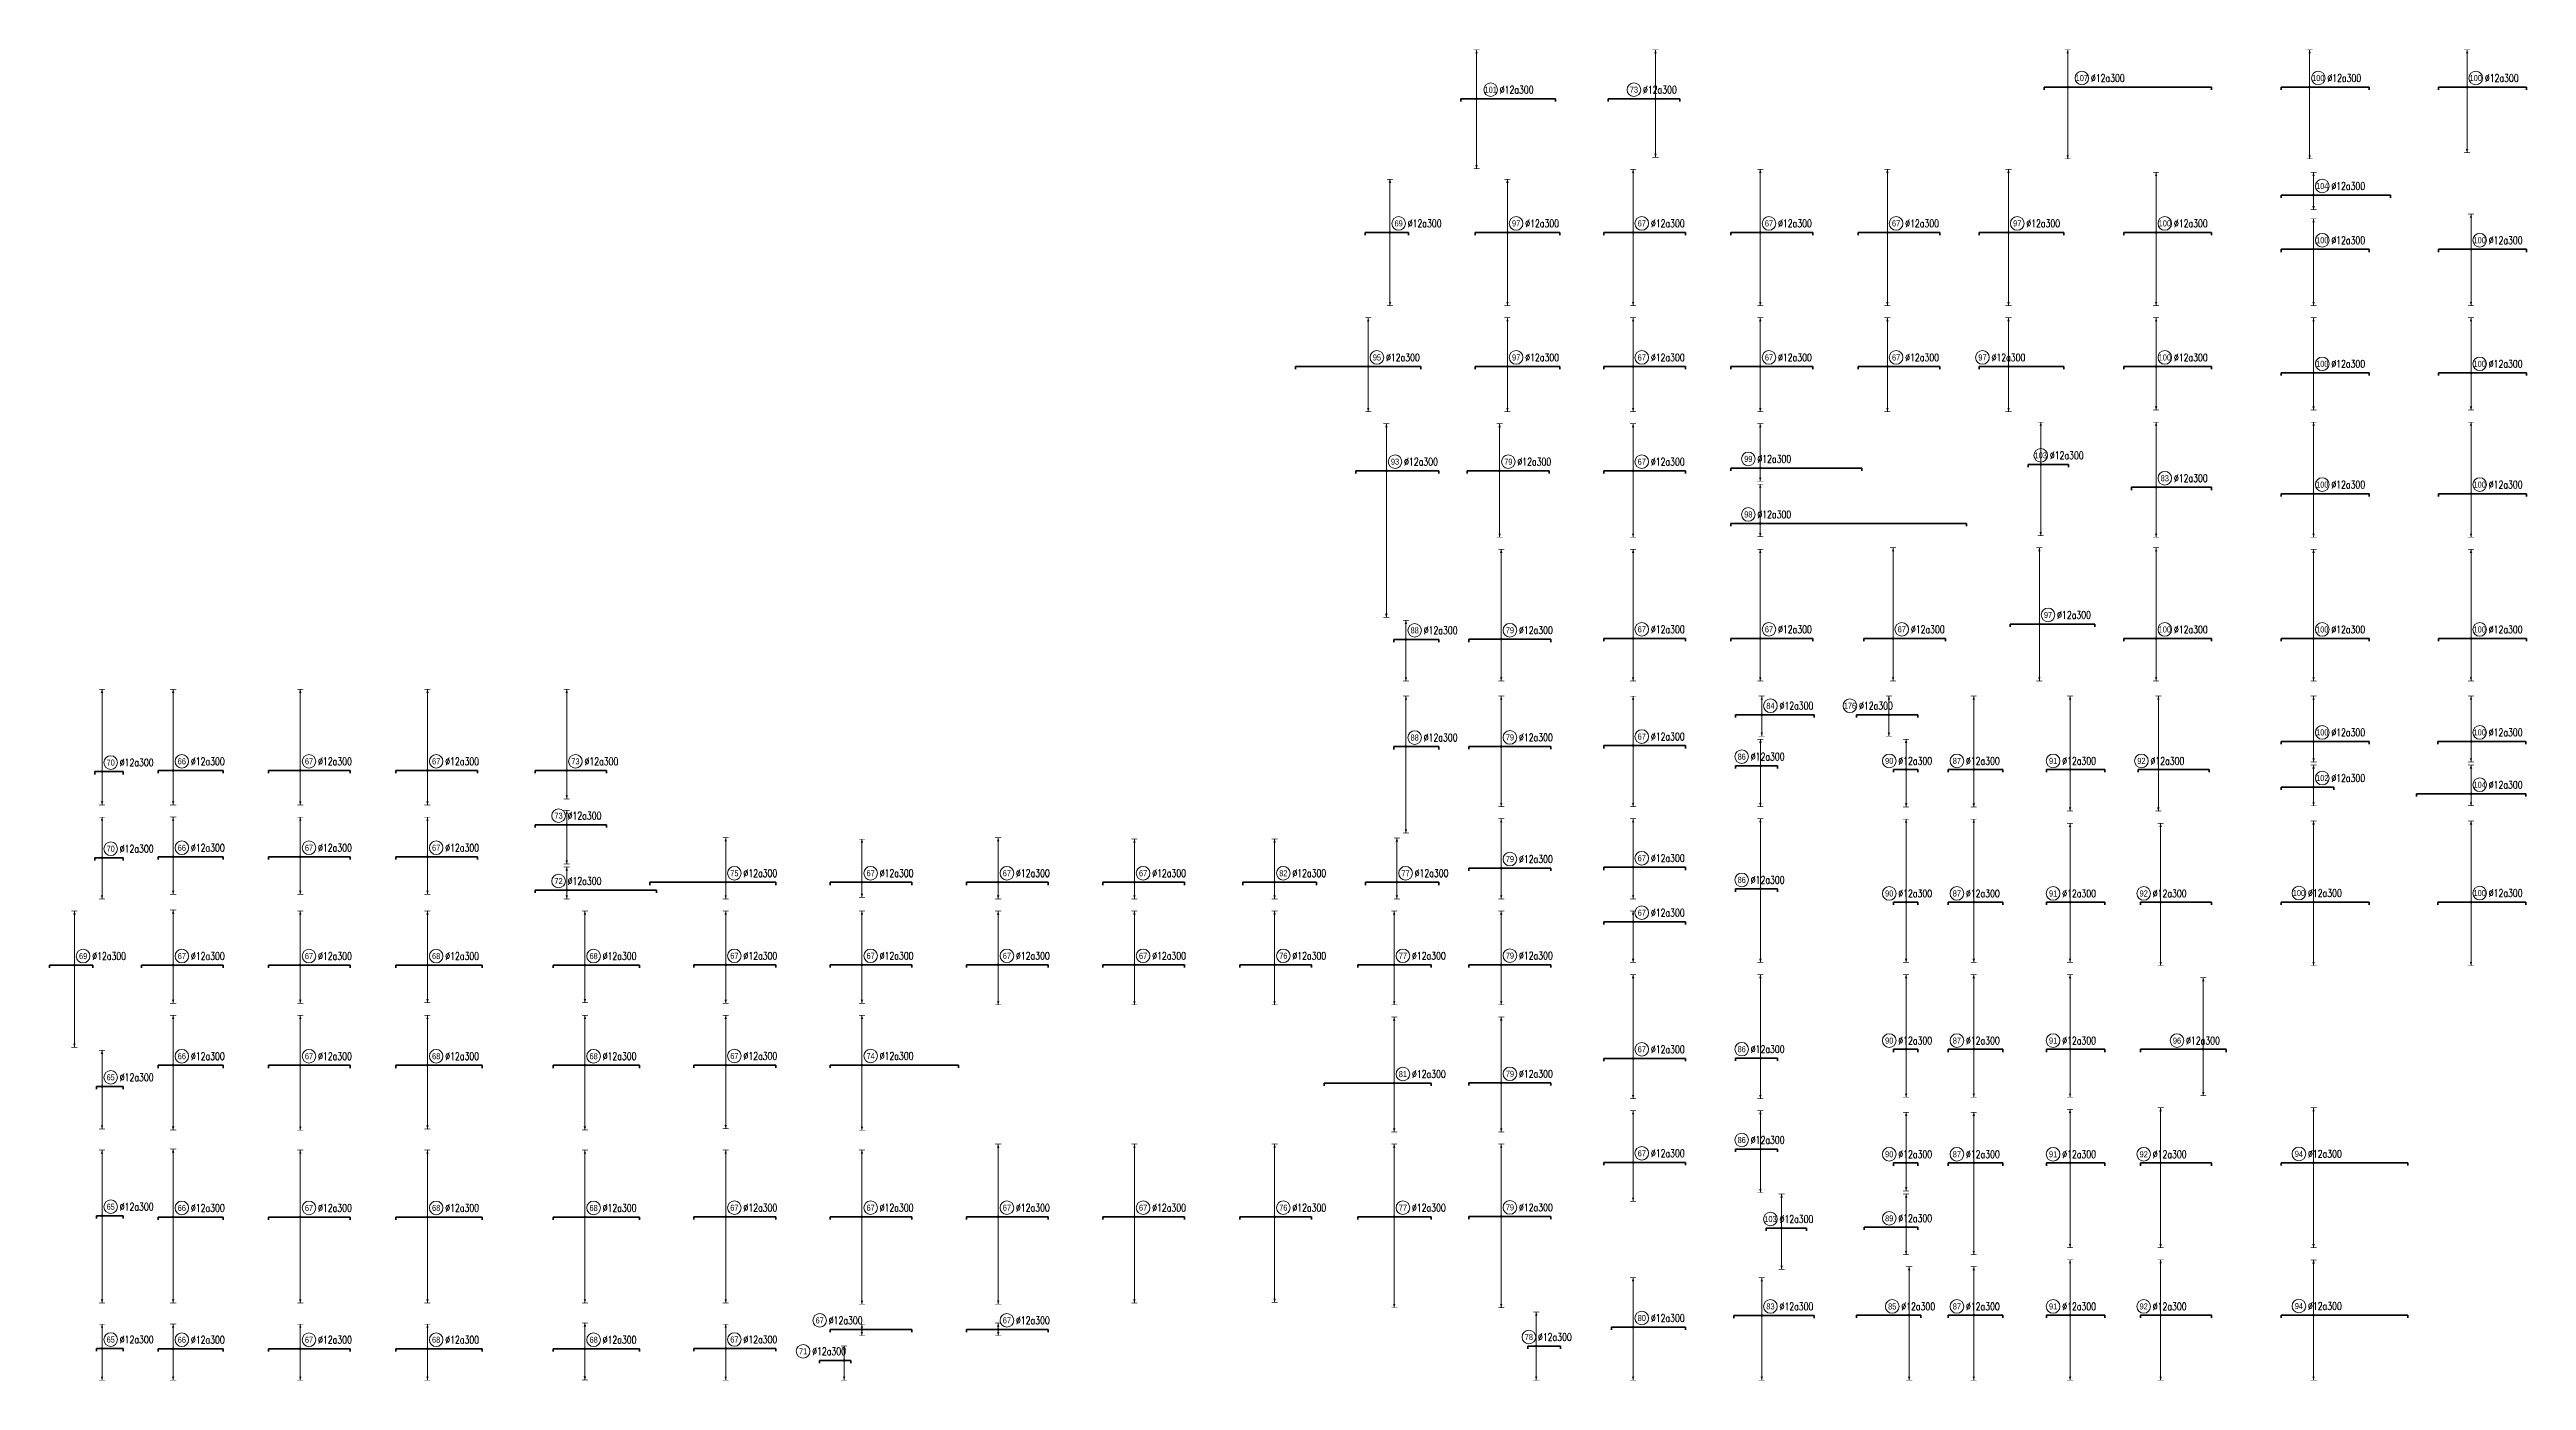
# Model space of a CAD drawing. Header units: millimetres. Extents: x -247377 to 927516, y -864259 to 155594.
# Drawn here: x 4049 to 167669, y -117820 to -29880 of the extents above; entities that cross this region are included whole.
import ezdxf
from ezdxf.enums import TextEntityAlignment as Align

# ---------------------------------------------------------------- set-up
doc = ezdxf.new("R2010")
doc.units = ezdxf.units.MM
doc.header["$MEASUREMENT"] = 0
for name, color, linetype, lineweight in [('NDC_S_DIM', 1, 'Continuous', 15), ('NDC_S_REBAR', 4, 'Continuous', 35), ('NDC_S_VN TEXT', 7, 'Continuous', 20)]:
    doc.layers.add(name, color=color, linetype=linetype, lineweight=lineweight)
doc.styles.add('ARIAL', font='arial.ttf', dxfattribs={"width": 0.8})
doc.styles.add('NDC_EN TXT', font='romans.shx', dxfattribs={"width": 0.8})

# ---------------------------------------------------------------- blocks, each defined once
blk = doc.blocks.new('*U791')
h = blk.add_hatch(color=6)
edge = h.paths.add_edge_path()
edge.add_arc((-5.03, 0), 0.3, 0, 360)
at = {"layer": 'NDC_S_DIM', "color": 8}
for q in [(-5.03, 26.81), (-5.03, -11.44)]:
    blk.add_line((-5.03, 0), q, dxfattribs=at)
for points in [[(-6.03, 26.81, 0.2, 0.2, 0), (-4.03, 26.81, 0, 0, 0)], [(-6.03, -11.44, 0.2, 0.2, 0), (-4.03, -11.44, 0, 0, 0)]]:
    blk.add_lwpolyline(points, format="xyseb", dxfattribs=at)
at = {"layer": 'NDC_S_DIM', "color": 6}
blk.add_circle((-5.03, 0), 0.3, dxfattribs=at)
at = {"layer": 'NDC_S_DIM'}
blk.add_circle((-2.16, 3), 2.25, dxfattribs=at)
at = {"layer": 'NDC_S_DIM', "color": 8}
for points in [[(-5.43, 25.61), (-5.03, 26.81), (-4.63, 25.61)], [(-5.43, -10.24), (-5.03, -11.44), (-4.63, -10.24)]]:
    blk.add_solid(points, dxfattribs=at)
at = {"layer": 'NDC_S_REBAR'}
for p, q in [((0, 0), (-10.01, 0)), ((-10.01, 0), (-10.01, -0.9)), ((0, 0), (11.49, 0)), ((11.49, 0), (11.49, -0.9)), ((-10.01, -0.9), (-10.01, -0.9)), ((11.49, -0.9), (11.49, -0.9))]:
    blk.add_line(p, q, dxfattribs=at)
at = {"layer": 'NDC_S_VN TEXT', "style": 'ARIAL', "width": 0.8}
blk.add_attdef('KHT', text='', height=2, dxfattribs=at).set_placement((-2.16, 3), align=Align.MIDDLE_CENTER)
at = {"layer": 'NDC_S_VN TEXT', "color": 3, "style": 'NDC_EN TXT', "width": 0.75}
blk.add_attdef('DKT', (0.84, 1.75), '', height=2.5, dxfattribs=at)
blk = doc.blocks.new('*U187')
h = blk.add_hatch(color=6)
edge = h.paths.add_edge_path()
edge.add_arc((-5.03, 0), 0.3, 0, 360)
at = {"layer": 'NDC_S_DIM', "color": 8}
for q in [(-5.03, 13.12), (-5.03, -12.38)]:
    blk.add_line((-5.03, 0), q, dxfattribs=at)
for points in [[(-6.03, 13.12, 0.2, 0.2, 0), (-4.03, 13.12, 0, 0, 0)], [(-6.03, -12.38, 0.2, 0.2, 0), (-4.03, -12.38, 0, 0, 0)]]:
    blk.add_lwpolyline(points, format="xyseb", dxfattribs=at)
at = {"layer": 'NDC_S_DIM', "color": 6}
blk.add_circle((-5.03, 0), 0.3, dxfattribs=at)
at = {"layer": 'NDC_S_DIM'}
blk.add_circle((-2.16, 3), 2.25, dxfattribs=at)
at = {"layer": 'NDC_S_DIM', "color": 8}
for points in [[(-5.43, 11.92), (-5.03, 13.12), (-4.63, 11.92)], [(-5.43, -11.18), (-5.03, -12.38), (-4.63, -11.18)]]:
    blk.add_solid(points, dxfattribs=at)
at = {"layer": 'NDC_S_REBAR'}
for p, q in [((0, 0), (-10.01, 0)), ((-10.01, 0), (-10.01, -0.9)), ((0, 0), (11.49, 0)), ((11.49, 0), (11.49, -0.9)), ((-10.01, -0.9), (-10.01, -0.9)), ((11.49, -0.9), (11.49, -0.9))]:
    blk.add_line(p, q, dxfattribs=at)
at = {"layer": 'NDC_S_VN TEXT', "style": 'ARIAL', "width": 0.8}
blk.add_attdef('KHT', text='', height=2, dxfattribs=at).set_placement((-2.16, 3), align=Align.MIDDLE_CENTER)
at = {"layer": 'NDC_S_VN TEXT', "color": 3, "style": 'NDC_EN TXT', "width": 0.75}
blk.add_attdef('DKT', (0.84, 1.75), '', height=2.5, dxfattribs=at)
blk = doc.blocks.new('*U199')
h = blk.add_hatch(color=6)
edge = h.paths.add_edge_path()
edge.add_arc((-5.03, 0), 0.3, 0, 360)
at = {"layer": 'NDC_S_DIM', "color": 8}
for q in [(-5.03, 17.89), (-5.03, -27.1)]:
    blk.add_line((-5.03, 0), q, dxfattribs=at)
for points in [[(-6.03, 17.89, 0.2, 0.2, 0), (-4.03, 17.89, 0, 0, 0)], [(-6.03, -27.1, 0.2, 0.2, 0), (-4.03, -27.1, 0, 0, 0)]]:
    blk.add_lwpolyline(points, format="xyseb", dxfattribs=at)
at = {"layer": 'NDC_S_DIM', "color": 6}
blk.add_circle((-5.03, 0), 0.3, dxfattribs=at)
at = {"layer": 'NDC_S_DIM'}
blk.add_circle((-2.16, 3), 2.25, dxfattribs=at)
at = {"layer": 'NDC_S_DIM', "color": 8}
for points in [[(-5.43, 16.69), (-5.03, 17.89), (-4.63, 16.69)], [(-5.43, -25.9), (-5.03, -27.1), (-4.63, -25.9)]]:
    blk.add_solid(points, dxfattribs=at)
at = {"layer": 'NDC_S_REBAR'}
for p, q in [((0, 0), (-13.26, 0)), ((-13.26, 0), (-13.26, -0.9)), ((0, 0), (1.09, 0)), ((1.09, 0), (1.09, -0.9)), ((-13.26, -0.9), (-13.26, -0.9)), ((1.09, -0.9), (1.09, -0.9))]:
    blk.add_line(p, q, dxfattribs=at)
at = {"layer": 'NDC_S_VN TEXT', "style": 'ARIAL', "width": 0.8}
blk.add_attdef('KHT', text='', height=2, dxfattribs=at).set_placement((-2.16, 3), align=Align.MIDDLE_CENTER)
at = {"layer": 'NDC_S_VN TEXT', "color": 3, "style": 'NDC_EN TXT', "width": 0.75}
blk.add_attdef('DKT', (0.84, 1.75), '', height=2.5, dxfattribs=at)
blk = doc.blocks.new('*U200')
h = blk.add_hatch(color=6)
edge = h.paths.add_edge_path()
edge.add_arc((-5.03, 0), 0.3, 0, 360)
at = {"layer": 'NDC_S_DIM', "color": 8}
for q in [(-5.03, 18.25), (-5.03, -12.59)]:
    blk.add_line((-5.03, 0), q, dxfattribs=at)
for points in [[(-6.03, 18.25, 0.2, 0.2, 0), (-4.03, 18.25, 0, 0, 0)], [(-6.03, -12.59, 0.2, 0.2, 0), (-4.03, -12.59, 0, 0, 0)]]:
    blk.add_lwpolyline(points, format="xyseb", dxfattribs=at)
at = {"layer": 'NDC_S_DIM', "color": 6}
blk.add_circle((-5.03, 0), 0.3, dxfattribs=at)
at = {"layer": 'NDC_S_DIM'}
blk.add_circle((-2.16, 3), 2.25, dxfattribs=at)
at = {"layer": 'NDC_S_DIM', "color": 8}
for points in [[(-5.43, 17.05), (-5.03, 18.25), (-4.63, 17.05)], [(-5.43, -11.39), (-5.03, -12.59), (-4.63, -11.39)]]:
    blk.add_solid(points, dxfattribs=at)
at = {"layer": 'NDC_S_REBAR'}
for p, q in [((0, 0), (-15.51, 0)), ((-15.51, 0), (-15.51, -0.9)), ((0, 0), (11.49, 0)), ((11.49, 0), (11.49, -0.9)), ((-15.51, -0.9), (-15.51, -0.9)), ((11.49, -0.9), (11.49, -0.9))]:
    blk.add_line(p, q, dxfattribs=at)
at = {"layer": 'NDC_S_VN TEXT', "style": 'ARIAL', "width": 0.8}
blk.add_attdef('KHT', text='', height=2, dxfattribs=at).set_placement((-2.16, 3), align=Align.MIDDLE_CENTER)
at = {"layer": 'NDC_S_VN TEXT', "color": 3, "style": 'NDC_EN TXT', "width": 0.75}
blk.add_attdef('DKT', (0.84, 1.75), '', height=2.5, dxfattribs=at)
blk = doc.blocks.new('*U211')
h = blk.add_hatch(color=6)
edge = h.paths.add_edge_path()
edge.add_arc((-5.03, 0), 0.3, 0, 360)
at = {"layer": 'NDC_S_DIM', "color": 8}
for q in [(-5.03, 16.49), (-5.03, -21.41)]:
    blk.add_line((-5.03, 0), q, dxfattribs=at)
for points in [[(-6.03, 16.49, 0.2, 0.2, 0), (-4.03, 16.49, 0, 0, 0)], [(-6.03, -21.41, 0.2, 0.2, 0), (-4.03, -21.41, 0, 0, 0)]]:
    blk.add_lwpolyline(points, format="xyseb", dxfattribs=at)
at = {"layer": 'NDC_S_DIM', "color": 6}
blk.add_circle((-5.03, 0), 0.3, dxfattribs=at)
at = {"layer": 'NDC_S_DIM'}
blk.add_circle((-2.16, 3), 2.25, dxfattribs=at)
at = {"layer": 'NDC_S_DIM', "color": 8}
for points in [[(-5.43, 15.29), (-5.03, 16.49), (-4.63, 15.29)], [(-5.43, -20.21), (-5.03, -21.41), (-4.63, -20.21)]]:
    blk.add_solid(points, dxfattribs=at)
at = {"layer": 'NDC_S_REBAR'}
for p, q in [((0, 0), (-10.01, 0)), ((-10.01, 0), (-10.01, -0.9)), ((0, 0), (11.49, 0)), ((11.49, 0), (11.49, -0.9)), ((-10.01, -0.9), (-10.01, -0.9)), ((11.49, -0.9), (11.49, -0.9))]:
    blk.add_line(p, q, dxfattribs=at)
at = {"layer": 'NDC_S_VN TEXT', "style": 'ARIAL', "width": 0.8}
blk.add_attdef('KHT', text='', height=2, dxfattribs=at).set_placement((-2.16, 3), align=Align.MIDDLE_CENTER)
at = {"layer": 'NDC_S_VN TEXT', "color": 3, "style": 'NDC_EN TXT', "width": 0.75}
blk.add_attdef('DKT', (0.84, 1.75), '', height=2.5, dxfattribs=at)
blk = doc.blocks.new('*U217')
h = blk.add_hatch(color=6)
edge = h.paths.add_edge_path()
edge.add_arc((-5.03, 0), 0.3, 0, 360)
at = {"layer": 'NDC_S_DIM', "color": 8}
for q in [(-5.03, 11.96), (-5.03, -14.04)]:
    blk.add_line((-5.03, 0), q, dxfattribs=at)
for points in [[(-6.03, 11.96, 0.2, 0.2, 0), (-4.03, 11.96, 0, 0, 0)], [(-6.03, -14.04, 0.2, 0.2, 0), (-4.03, -14.04, 0, 0, 0)]]:
    blk.add_lwpolyline(points, format="xyseb", dxfattribs=at)
at = {"layer": 'NDC_S_DIM', "color": 6}
blk.add_circle((-5.03, 0), 0.3, dxfattribs=at)
at = {"layer": 'NDC_S_DIM'}
blk.add_circle((-2.16, 3), 2.25, dxfattribs=at)
at = {"layer": 'NDC_S_DIM', "color": 8}
for points in [[(-5.43, 10.76), (-5.03, 11.96), (-4.63, 10.76)], [(-5.43, -12.84), (-5.03, -14.04), (-4.63, -12.84)]]:
    blk.add_solid(points, dxfattribs=at)
at = {"layer": 'NDC_S_REBAR'}
for p, q in [((0, 0), (-6.86, 0)), ((-6.86, 0), (-6.86, -0.9)), ((0, 0), (1.99, 0)), ((1.99, 0), (1.99, -0.9)), ((-6.86, -0.9), (-6.86, -0.9)), ((1.99, -0.9), (1.99, -0.9))]:
    blk.add_line(p, q, dxfattribs=at)
at = {"layer": 'NDC_S_VN TEXT', "style": 'ARIAL', "width": 0.8}
blk.add_attdef('KHT', text='', height=2, dxfattribs=at).set_placement((-2.16, 3), align=Align.MIDDLE_CENTER)
at = {"layer": 'NDC_S_VN TEXT', "color": 3, "style": 'NDC_EN TXT', "width": 0.75}
blk.add_attdef('DKT', (0.84, 1.75), '', height=2.5, dxfattribs=at)
blk = doc.blocks.new('*U218')
h = blk.add_hatch(color=6)
edge = h.paths.add_edge_path()
edge.add_arc((-5.03, 0), 0.3, 0, 360)
at = {"layer": 'NDC_S_DIM', "color": 8}
for q in [(-5.03, 22.51), (-5.03, -28.38)]:
    blk.add_line((-5.03, 0), q, dxfattribs=at)
for points in [[(-6.03, 22.51, 0.2, 0.2, 0), (-4.03, 22.51, 0, 0, 0)], [(-6.03, -28.38, 0.2, 0.2, 0), (-4.03, -28.38, 0, 0, 0)]]:
    blk.add_lwpolyline(points, format="xyseb", dxfattribs=at)
at = {"layer": 'NDC_S_DIM', "color": 6}
blk.add_circle((-5.03, 0), 0.3, dxfattribs=at)
at = {"layer": 'NDC_S_DIM'}
blk.add_circle((-2.16, 3), 2.25, dxfattribs=at)
at = {"layer": 'NDC_S_DIM', "color": 8}
for points in [[(-5.43, 21.31), (-5.03, 22.51), (-4.63, 21.31)], [(-5.43, -27.18), (-5.03, -28.38), (-4.63, -27.18)]]:
    blk.add_solid(points, dxfattribs=at)
at = {"layer": 'NDC_S_REBAR'}
for p, q in [((0, 0), (-10.01, 0)), ((-10.01, 0), (-10.01, -0.9)), ((0, 0), (11.49, 0)), ((11.49, 0), (11.49, -0.9)), ((-10.01, -0.9), (-10.01, -0.9)), ((11.49, -0.9), (11.49, -0.9))]:
    blk.add_line(p, q, dxfattribs=at)
at = {"layer": 'NDC_S_VN TEXT', "style": 'ARIAL', "width": 0.8}
blk.add_attdef('KHT', text='', height=2, dxfattribs=at).set_placement((-2.16, 3), align=Align.MIDDLE_CENTER)
at = {"layer": 'NDC_S_VN TEXT', "color": 3, "style": 'NDC_EN TXT', "width": 0.75}
blk.add_attdef('DKT', (0.84, 1.75), '', height=2.5, dxfattribs=at)
blk = doc.blocks.new('*U237')
h = blk.add_hatch(color=6)
edge = h.paths.add_edge_path()
edge.add_arc((-5.03, 0), 0.3, 0, 360)
at = {"layer": 'NDC_S_DIM', "color": 8}
for q in [(-5.03, 8.17), (-5.03, -10.34)]:
    blk.add_line((-5.03, 0), q, dxfattribs=at)
for points in [[(-6.03, 8.17, 0.2, 0.2, 0), (-4.03, 8.17, 0, 0, 0)], [(-6.03, -10.34, 0.2, 0.2, 0), (-4.03, -10.34, 0, 0, 0)]]:
    blk.add_lwpolyline(points, format="xyseb", dxfattribs=at)
at = {"layer": 'NDC_S_DIM', "color": 6}
blk.add_circle((-5.03, 0), 0.3, dxfattribs=at)
at = {"layer": 'NDC_S_DIM'}
blk.add_circle((-2.16, 3), 2.25, dxfattribs=at)
at = {"layer": 'NDC_S_DIM', "color": 8}
for points in [[(-5.43, 6.97), (-5.03, 8.17), (-4.63, 6.97)], [(-5.43, -9.14), (-5.03, -10.34), (-4.63, -9.14)]]:
    blk.add_solid(points, dxfattribs=at)
at = {"layer": 'NDC_S_REBAR'}
for p, q in [((0, 0), (-10.01, 0)), ((-10.01, 0), (-10.01, -0.9)), ((0, 0), (11.49, 0)), ((11.49, 0), (11.49, -0.9)), ((-10.01, -0.9), (-10.01, -0.9)), ((11.49, -0.9), (11.49, -0.9))]:
    blk.add_line(p, q, dxfattribs=at)
at = {"layer": 'NDC_S_VN TEXT', "style": 'ARIAL', "width": 0.8}
blk.add_attdef('KHT', text='', height=2, dxfattribs=at).set_placement((-2.16, 3), align=Align.MIDDLE_CENTER)
at = {"layer": 'NDC_S_VN TEXT', "color": 3, "style": 'NDC_EN TXT', "width": 0.75}
blk.add_attdef('DKT', (0.84, 1.75), '', height=2.5, dxfattribs=at)
blk = doc.blocks.new('*U792')
h = blk.add_hatch(color=6)
edge = h.paths.add_edge_path()
edge.add_arc((-5.03, 0), 0.3, 0, 360)
at = {"layer": 'NDC_S_DIM', "color": 8}
for q in [(-5.03, 27.21), (-5.03, -11.04)]:
    blk.add_line((-5.03, 0), q, dxfattribs=at)
for points in [[(-6.03, 27.21, 0.2, 0.2, 0), (-4.03, 27.21, 0, 0, 0)], [(-6.03, -11.04, 0.2, 0.2, 0), (-4.03, -11.04, 0, 0, 0)]]:
    blk.add_lwpolyline(points, format="xyseb", dxfattribs=at)
at = {"layer": 'NDC_S_DIM', "color": 6}
blk.add_circle((-5.03, 0), 0.3, dxfattribs=at)
at = {"layer": 'NDC_S_DIM'}
blk.add_circle((-2.16, 3), 2.25, dxfattribs=at)
at = {"layer": 'NDC_S_DIM', "color": 8}
for points in [[(-5.43, 26.01), (-5.03, 27.21), (-4.63, 26.01)], [(-5.43, -9.84), (-5.03, -11.04), (-4.63, -9.84)]]:
    blk.add_solid(points, dxfattribs=at)
at = {"layer": 'NDC_S_REBAR'}
for p, q in [((0, 0), (-7.36, 0)), ((-7.36, 0), (-7.36, -0.9)), ((0, 0), (1.99, 0)), ((1.99, 0), (1.99, -0.9)), ((-7.36, -0.9), (-7.36, -0.9)), ((1.99, -0.9), (1.99, -0.9))]:
    blk.add_line(p, q, dxfattribs=at)
at = {"layer": 'NDC_S_VN TEXT', "style": 'ARIAL', "width": 0.8}
blk.add_attdef('KHT', text='', height=2, dxfattribs=at).set_placement((-2.16, 3), align=Align.MIDDLE_CENTER)
at = {"layer": 'NDC_S_VN TEXT', "color": 3, "style": 'NDC_EN TXT', "width": 0.75}
blk.add_attdef('DKT', (0.84, 1.75), '', height=2.5, dxfattribs=at)
blk = doc.blocks.new('*U793')
h = blk.add_hatch(color=6)
edge = h.paths.add_edge_path()
edge.add_arc((-5.03, 0), 0.3, 0, 360)
at = {"layer": 'NDC_S_DIM', "color": 8}
for q in [(-5.03, 13.44), (-5.03, -13.56)]:
    blk.add_line((-5.03, 0), q, dxfattribs=at)
for points in [[(-6.03, 13.44, 0.2, 0.2, 0), (-4.03, 13.44, 0, 0, 0)], [(-6.03, -13.56, 0.2, 0.2, 0), (-4.03, -13.56, 0, 0, 0)]]:
    blk.add_lwpolyline(points, format="xyseb", dxfattribs=at)
at = {"layer": 'NDC_S_DIM', "color": 6}
blk.add_circle((-5.03, 0), 0.3, dxfattribs=at)
at = {"layer": 'NDC_S_DIM'}
blk.add_circle((-2.16, 3), 2.25, dxfattribs=at)
at = {"layer": 'NDC_S_DIM', "color": 8}
for points in [[(-5.43, 12.24), (-5.03, 13.44), (-4.63, 12.24)], [(-5.43, -12.36), (-5.03, -13.56), (-4.63, -12.36)]]:
    blk.add_solid(points, dxfattribs=at)
at = {"layer": 'NDC_S_REBAR'}
for p, q in [((0, 0), (-7.36, 0)), ((-7.36, 0), (-7.36, -0.9)), ((0, 0), (1.99, 0)), ((1.99, 0), (1.99, -0.9)), ((-7.36, -0.9), (-7.36, -0.9)), ((1.99, -0.9), (1.99, -0.9))]:
    blk.add_line(p, q, dxfattribs=at)
at = {"layer": 'NDC_S_VN TEXT', "style": 'ARIAL', "width": 0.8}
blk.add_attdef('KHT', text='', height=2, dxfattribs=at).set_placement((-2.16, 3), align=Align.MIDDLE_CENTER)
at = {"layer": 'NDC_S_VN TEXT', "color": 3, "style": 'NDC_EN TXT', "width": 0.75}
blk.add_attdef('DKT', (0.84, 1.75), '', height=2.5, dxfattribs=at)
blk = doc.blocks.new('*U794')
h = blk.add_hatch(color=6)
edge = h.paths.add_edge_path()
edge.add_arc((-5.03, 0), 0.3, 0, 360)
at = {"layer": 'NDC_S_DIM', "color": 8}
for q in [(-5.03, 21.69), (-5.03, -28.81)]:
    blk.add_line((-5.03, 0), q, dxfattribs=at)
for points in [[(-6.03, 21.69, 0.2, 0.2, 0), (-4.03, 21.69, 0, 0, 0)], [(-6.03, -28.81, 0.2, 0.2, 0), (-4.03, -28.81, 0, 0, 0)]]:
    blk.add_lwpolyline(points, format="xyseb", dxfattribs=at)
at = {"layer": 'NDC_S_DIM', "color": 6}
blk.add_circle((-5.03, 0), 0.3, dxfattribs=at)
at = {"layer": 'NDC_S_DIM'}
blk.add_circle((-2.16, 3), 2.25, dxfattribs=at)
at = {"layer": 'NDC_S_DIM', "color": 8}
for points in [[(-5.43, 20.49), (-5.03, 21.69), (-4.63, 20.49)], [(-5.43, -27.61), (-5.03, -28.81), (-4.63, -27.61)]]:
    blk.add_solid(points, dxfattribs=at)
at = {"layer": 'NDC_S_REBAR'}
for p, q in [((0, 0), (-6.86, 0)), ((-6.86, 0), (-6.86, -0.9)), ((0, 0), (1.99, 0)), ((1.99, 0), (1.99, -0.9)), ((-6.86, -0.9), (-6.86, -0.9)), ((1.99, -0.9), (1.99, -0.9))]:
    blk.add_line(p, q, dxfattribs=at)
at = {"layer": 'NDC_S_VN TEXT', "style": 'ARIAL', "width": 0.8}
blk.add_attdef('KHT', text='', height=2, dxfattribs=at).set_placement((-2.16, 3), align=Align.MIDDLE_CENTER)
at = {"layer": 'NDC_S_VN TEXT', "color": 3, "style": 'NDC_EN TXT', "width": 0.75}
blk.add_attdef('DKT', (0.84, 1.75), '', height=2.5, dxfattribs=at)
blk = doc.blocks.new('*U795')
h = blk.add_hatch(color=6)
edge = h.paths.add_edge_path()
edge.add_arc((-5.03, 0), 0.3, 0, 360)
at = {"layer": 'NDC_S_DIM', "color": 8}
for q in [(-5.03, 8.07), (-5.03, -10.42)]:
    blk.add_line((-5.03, 0), q, dxfattribs=at)
for points in [[(-6.03, 8.07, 0.2, 0.2, 0), (-4.03, 8.07, 0, 0, 0)], [(-6.03, -10.42, 0.2, 0.2, 0), (-4.03, -10.42, 0, 0, 0)]]:
    blk.add_lwpolyline(points, format="xyseb", dxfattribs=at)
at = {"layer": 'NDC_S_DIM', "color": 6}
blk.add_circle((-5.03, 0), 0.3, dxfattribs=at)
at = {"layer": 'NDC_S_DIM'}
blk.add_circle((-2.16, 3), 2.25, dxfattribs=at)
at = {"layer": 'NDC_S_DIM', "color": 8}
for points in [[(-5.43, 6.87), (-5.03, 8.07), (-4.63, 6.87)], [(-5.43, -9.22), (-5.03, -10.42), (-4.63, -9.22)]]:
    blk.add_solid(points, dxfattribs=at)
at = {"layer": 'NDC_S_REBAR'}
for p, q in [((0, 0), (-6.86, 0)), ((-6.86, 0), (-6.86, -0.9)), ((0, 0), (1.99, 0)), ((1.99, 0), (1.99, -0.9)), ((-6.86, -0.9), (-6.86, -0.9)), ((1.99, -0.9), (1.99, -0.9))]:
    blk.add_line(p, q, dxfattribs=at)
at = {"layer": 'NDC_S_VN TEXT', "style": 'ARIAL', "width": 0.8}
blk.add_attdef('KHT', text='', height=2, dxfattribs=at).set_placement((-2.16, 3), align=Align.MIDDLE_CENTER)
at = {"layer": 'NDC_S_VN TEXT', "color": 3, "style": 'NDC_EN TXT', "width": 0.75}
blk.add_attdef('DKT', (0.84, 1.75), '', height=2.5, dxfattribs=at)
blk = doc.blocks.new('*U185')
h = blk.add_hatch(color=6)
edge = h.paths.add_edge_path()
edge.add_arc((-5.03, 0), 0.3, 0, 360)
at = {"layer": 'NDC_S_DIM', "color": 8}
for q in [(-5.03, 26.81), (-5.03, -11.44)]:
    blk.add_line((-5.03, 0), q, dxfattribs=at)
for points in [[(-6.03, 26.81, 0.2, 0.2, 0), (-4.03, 26.81, 0, 0, 0)], [(-6.03, -11.44, 0.2, 0.2, 0), (-4.03, -11.44, 0, 0, 0)]]:
    blk.add_lwpolyline(points, format="xyseb", dxfattribs=at)
at = {"layer": 'NDC_S_DIM', "color": 6}
blk.add_circle((-5.03, 0), 0.3, dxfattribs=at)
at = {"layer": 'NDC_S_DIM'}
blk.add_circle((-2.16, 3), 2.25, dxfattribs=at)
at = {"layer": 'NDC_S_DIM', "color": 8}
for points in [[(-5.43, 25.61), (-5.03, 26.81), (-4.63, 25.61)], [(-5.43, -10.24), (-5.03, -11.44), (-4.63, -10.24)]]:
    blk.add_solid(points, dxfattribs=at)
at = {"layer": 'NDC_S_REBAR'}
for p, q in [((0, 0), (-15.51, 0)), ((-15.51, 0), (-15.51, -0.9)), ((0, 0), (11.49, 0)), ((11.49, 0), (11.49, -0.9)), ((-15.51, -0.9), (-15.51, -0.9)), ((11.49, -0.9), (11.49, -0.9))]:
    blk.add_line(p, q, dxfattribs=at)
at = {"layer": 'NDC_S_VN TEXT', "style": 'ARIAL', "width": 0.8}
blk.add_attdef('KHT', text='', height=2, dxfattribs=at).set_placement((-2.16, 3), align=Align.MIDDLE_CENTER)
at = {"layer": 'NDC_S_VN TEXT', "color": 3, "style": 'NDC_EN TXT', "width": 0.75}
blk.add_attdef('DKT', (0.84, 1.75), '', height=2.5, dxfattribs=at)
blk = doc.blocks.new('*U188')
h = blk.add_hatch(color=6)
edge = h.paths.add_edge_path()
edge.add_arc((-5.03, 0), 0.3, 0, 360)
at = {"layer": 'NDC_S_DIM', "color": 8}
for q in [(-5.03, 13.11), (-5.03, -12.39)]:
    blk.add_line((-5.03, 0), q, dxfattribs=at)
for points in [[(-6.03, 13.11, 0.2, 0.2, 0), (-4.03, 13.11, 0, 0, 0)], [(-6.03, -12.39, 0.2, 0.2, 0), (-4.03, -12.39, 0, 0, 0)]]:
    blk.add_lwpolyline(points, format="xyseb", dxfattribs=at)
at = {"layer": 'NDC_S_DIM', "color": 6}
blk.add_circle((-5.03, 0), 0.3, dxfattribs=at)
at = {"layer": 'NDC_S_DIM'}
blk.add_circle((-2.16, 3), 2.25, dxfattribs=at)
at = {"layer": 'NDC_S_DIM', "color": 8}
for points in [[(-5.43, 11.91), (-5.03, 13.11), (-4.63, 11.91)], [(-5.43, -11.19), (-5.03, -12.39), (-4.63, -11.19)]]:
    blk.add_solid(points, dxfattribs=at)
at = {"layer": 'NDC_S_REBAR'}
for p, q in [((0, 0), (-15.51, 0)), ((-15.51, 0), (-15.51, -0.9)), ((0, 0), (11.49, 0)), ((11.49, 0), (11.49, -0.9)), ((-15.51, -0.9), (-15.51, -0.9)), ((11.49, -0.9), (11.49, -0.9))]:
    blk.add_line(p, q, dxfattribs=at)
at = {"layer": 'NDC_S_VN TEXT', "style": 'ARIAL', "width": 0.8}
blk.add_attdef('KHT', text='', height=2, dxfattribs=at).set_placement((-2.16, 3), align=Align.MIDDLE_CENTER)
at = {"layer": 'NDC_S_VN TEXT', "color": 3, "style": 'NDC_EN TXT', "width": 0.75}
blk.add_attdef('DKT', (0.84, 1.75), '', height=2.5, dxfattribs=at)
blk = doc.blocks.new('*U201')
h = blk.add_hatch(color=6)
edge = h.paths.add_edge_path()
edge.add_arc((-5.03, 0), 0.3, 0, 360)
at = {"layer": 'NDC_S_DIM', "color": 8}
for q in [(-5.03, 17.9), (-5.03, -12.6)]:
    blk.add_line((-5.03, 0), q, dxfattribs=at)
for points in [[(-6.03, 17.9, 0.2, 0.2, 0), (-4.03, 17.9, 0, 0, 0)], [(-6.03, -12.6, 0.2, 0.2, 0), (-4.03, -12.6, 0, 0, 0)]]:
    blk.add_lwpolyline(points, format="xyseb", dxfattribs=at)
at = {"layer": 'NDC_S_DIM', "color": 6}
blk.add_circle((-5.03, 0), 0.3, dxfattribs=at)
at = {"layer": 'NDC_S_DIM'}
blk.add_circle((-2.16, 3), 2.25, dxfattribs=at)
at = {"layer": 'NDC_S_DIM', "color": 8}
for points in [[(-5.43, 16.7), (-5.03, 17.9), (-4.63, 16.7)], [(-5.43, -11.4), (-5.03, -12.6), (-4.63, -11.4)]]:
    blk.add_solid(points, dxfattribs=at)
at = {"layer": 'NDC_S_REBAR'}
for p, q in [((0, 0), (-15.51, 0)), ((-15.51, 0), (-15.51, -0.9)), ((0, 0), (11.49, 0)), ((11.49, 0), (11.49, -0.9)), ((-15.51, -0.9), (-15.51, -0.9)), ((11.49, -0.9), (11.49, -0.9))]:
    blk.add_line(p, q, dxfattribs=at)
at = {"layer": 'NDC_S_VN TEXT', "style": 'ARIAL', "width": 0.8}
blk.add_attdef('KHT', text='', height=2, dxfattribs=at).set_placement((-2.16, 3), align=Align.MIDDLE_CENTER)
at = {"layer": 'NDC_S_VN TEXT', "color": 3, "style": 'NDC_EN TXT', "width": 0.75}
blk.add_attdef('DKT', (0.84, 1.75), '', height=2.5, dxfattribs=at)
blk = doc.blocks.new('*U212')
h = blk.add_hatch(color=6)
edge = h.paths.add_edge_path()
edge.add_arc((-5.03, 0), 0.3, 0, 360)
at = {"layer": 'NDC_S_DIM', "color": 8}
for q in [(-5.03, 16.48), (-5.03, -21.42)]:
    blk.add_line((-5.03, 0), q, dxfattribs=at)
for points in [[(-6.03, 16.48, 0.2, 0.2, 0), (-4.03, 16.48, 0, 0, 0)], [(-6.03, -21.42, 0.2, 0.2, 0), (-4.03, -21.42, 0, 0, 0)]]:
    blk.add_lwpolyline(points, format="xyseb", dxfattribs=at)
at = {"layer": 'NDC_S_DIM', "color": 6}
blk.add_circle((-5.03, 0), 0.3, dxfattribs=at)
at = {"layer": 'NDC_S_DIM'}
blk.add_circle((-2.16, 3), 2.25, dxfattribs=at)
at = {"layer": 'NDC_S_DIM', "color": 8}
for points in [[(-5.43, 15.28), (-5.03, 16.48), (-4.63, 15.28)], [(-5.43, -20.22), (-5.03, -21.42), (-4.63, -20.22)]]:
    blk.add_solid(points, dxfattribs=at)
at = {"layer": 'NDC_S_REBAR'}
for p, q in [((0, 0), (-15.51, 0)), ((-15.51, 0), (-15.51, -0.9)), ((0, 0), (11.49, 0)), ((11.49, 0), (11.49, -0.9)), ((-15.51, -0.9), (-15.51, -0.9)), ((11.49, -0.9), (11.49, -0.9))]:
    blk.add_line(p, q, dxfattribs=at)
at = {"layer": 'NDC_S_VN TEXT', "style": 'ARIAL', "width": 0.8}
blk.add_attdef('KHT', text='', height=2, dxfattribs=at).set_placement((-2.16, 3), align=Align.MIDDLE_CENTER)
at = {"layer": 'NDC_S_VN TEXT', "color": 3, "style": 'NDC_EN TXT', "width": 0.75}
blk.add_attdef('DKT', (0.84, 1.75), '', height=2.5, dxfattribs=at)
blk = doc.blocks.new('*U221')
h = blk.add_hatch(color=6)
edge = h.paths.add_edge_path()
edge.add_arc((-5.03, 0), 0.3, 0, 360)
at = {"layer": 'NDC_S_DIM', "color": 8}
for q in [(-5.03, 22.1), (-5.03, -28.4)]:
    blk.add_line((-5.03, 0), q, dxfattribs=at)
for points in [[(-6.03, 22.1, 0.2, 0.2, 0), (-4.03, 22.1, 0, 0, 0)], [(-6.03, -28.4, 0.2, 0.2, 0), (-4.03, -28.4, 0, 0, 0)]]:
    blk.add_lwpolyline(points, format="xyseb", dxfattribs=at)
at = {"layer": 'NDC_S_DIM', "color": 6}
blk.add_circle((-5.03, 0), 0.3, dxfattribs=at)
at = {"layer": 'NDC_S_DIM'}
blk.add_circle((-2.16, 3), 2.25, dxfattribs=at)
at = {"layer": 'NDC_S_DIM', "color": 8}
for points in [[(-5.43, 20.9), (-5.03, 22.1), (-4.63, 20.9)], [(-5.43, -27.2), (-5.03, -28.4), (-4.63, -27.2)]]:
    blk.add_solid(points, dxfattribs=at)
at = {"layer": 'NDC_S_REBAR'}
for p, q in [((0, 0), (-15.51, 0)), ((-15.51, 0), (-15.51, -0.9)), ((0, 0), (11.49, 0)), ((11.49, 0), (11.49, -0.9)), ((-15.51, -0.9), (-15.51, -0.9)), ((11.49, -0.9), (11.49, -0.9))]:
    blk.add_line(p, q, dxfattribs=at)
at = {"layer": 'NDC_S_VN TEXT', "style": 'ARIAL', "width": 0.8}
blk.add_attdef('KHT', text='', height=2, dxfattribs=at).set_placement((-2.16, 3), align=Align.MIDDLE_CENTER)
at = {"layer": 'NDC_S_VN TEXT', "color": 3, "style": 'NDC_EN TXT', "width": 0.75}
blk.add_attdef('DKT', (0.84, 1.75), '', height=2.5, dxfattribs=at)
blk = doc.blocks.new('*U238')
h = blk.add_hatch(color=6)
edge = h.paths.add_edge_path()
edge.add_arc((-5.03, 0), 0.3, 0, 360)
at = {"layer": 'NDC_S_DIM', "color": 8}
for q in [(-5.03, 8.15), (-5.03, -10.35)]:
    blk.add_line((-5.03, 0), q, dxfattribs=at)
for points in [[(-6.03, 8.15, 0.2, 0.2, 0), (-4.03, 8.15, 0, 0, 0)], [(-6.03, -10.35, 0.2, 0.2, 0), (-4.03, -10.35, 0, 0, 0)]]:
    blk.add_lwpolyline(points, format="xyseb", dxfattribs=at)
at = {"layer": 'NDC_S_DIM', "color": 6}
blk.add_circle((-5.03, 0), 0.3, dxfattribs=at)
at = {"layer": 'NDC_S_DIM'}
blk.add_circle((-2.16, 3), 2.25, dxfattribs=at)
at = {"layer": 'NDC_S_DIM', "color": 8}
for points in [[(-5.43, 6.95), (-5.03, 8.15), (-4.63, 6.95)], [(-5.43, -9.15), (-5.03, -10.35), (-4.63, -9.15)]]:
    blk.add_solid(points, dxfattribs=at)
at = {"layer": 'NDC_S_REBAR'}
for p, q in [((0, 0), (-15.51, 0)), ((-15.51, 0), (-15.51, -0.9)), ((0, 0), (11.49, 0)), ((11.49, 0), (11.49, -0.9)), ((-15.51, -0.9), (-15.51, -0.9)), ((11.49, -0.9), (11.49, -0.9))]:
    blk.add_line(p, q, dxfattribs=at)
at = {"layer": 'NDC_S_VN TEXT', "style": 'ARIAL', "width": 0.8}
blk.add_attdef('KHT', text='', height=2, dxfattribs=at).set_placement((-2.16, 3), align=Align.MIDDLE_CENTER)
at = {"layer": 'NDC_S_VN TEXT', "color": 3, "style": 'NDC_EN TXT', "width": 0.75}
blk.add_attdef('DKT', (0.84, 1.75), '', height=2.5, dxfattribs=at)
blk = doc.blocks.new('*U189')
h = blk.add_hatch(color=6)
edge = h.paths.add_edge_path()
edge.add_arc((-5.03, 0), 0.3, 0, 360)
at = {"layer": 'NDC_S_DIM', "color": 8}
for q in [(-5.03, 13.11), (-5.03, -12.39)]:
    blk.add_line((-5.03, 0), q, dxfattribs=at)
for points in [[(-6.03, 13.11, 0.2, 0.2, 0), (-4.03, 13.11, 0, 0, 0)], [(-6.03, -12.39, 0.2, 0.2, 0), (-4.03, -12.39, 0, 0, 0)]]:
    blk.add_lwpolyline(points, format="xyseb", dxfattribs=at)
at = {"layer": 'NDC_S_DIM', "color": 6}
blk.add_circle((-5.03, 0), 0.3, dxfattribs=at)
at = {"layer": 'NDC_S_DIM'}
blk.add_circle((-2.16, 3), 2.25, dxfattribs=at)
at = {"layer": 'NDC_S_DIM', "color": 8}
for points in [[(-5.43, 11.91), (-5.03, 13.11), (-4.63, 11.91)], [(-5.43, -11.19), (-5.03, -12.39), (-4.63, -11.19)]]:
    blk.add_solid(points, dxfattribs=at)
at = {"layer": 'NDC_S_REBAR'}
for p, q in [((0, 0), (-15.51, 0)), ((-15.51, 0), (-15.51, -0.9)), ((0, 0), (11.49, 0)), ((11.49, 0), (11.49, -0.9)), ((-15.51, -0.9), (-15.51, -0.9)), ((11.49, -0.9), (11.49, -0.9))]:
    blk.add_line(p, q, dxfattribs=at)
at = {"layer": 'NDC_S_VN TEXT', "style": 'ARIAL', "width": 0.8}
blk.add_attdef('KHT', text='', height=2, dxfattribs=at).set_placement((-2.16, 3), align=Align.MIDDLE_CENTER)
at = {"layer": 'NDC_S_VN TEXT', "color": 3, "style": 'NDC_EN TXT', "width": 0.75}
blk.add_attdef('DKT', (0.84, 1.75), '', height=2.5, dxfattribs=at)
blk = doc.blocks.new('*U796')
h = blk.add_hatch(color=6)
edge = h.paths.add_edge_path()
edge.add_arc((-5.03, 0), 0.3, 0, 360)
at = {"layer": 'NDC_S_DIM', "color": 8}
for q in [(-5.03, 17.9), (-5.03, -12.39)]:
    blk.add_line((-5.03, 0), q, dxfattribs=at)
for points in [[(-6.03, 17.9, 0.2, 0.2, 0), (-4.03, 17.9, 0, 0, 0)], [(-6.03, -12.39, 0.2, 0.2, 0), (-4.03, -12.39, 0, 0, 0)]]:
    blk.add_lwpolyline(points, format="xyseb", dxfattribs=at)
at = {"layer": 'NDC_S_DIM', "color": 6}
blk.add_circle((-5.03, 0), 0.3, dxfattribs=at)
at = {"layer": 'NDC_S_DIM'}
blk.add_circle((-2.16, 3), 2.25, dxfattribs=at)
at = {"layer": 'NDC_S_DIM', "color": 8}
for points in [[(-5.43, 16.7), (-5.03, 17.9), (-4.63, 16.7)], [(-5.43, -11.19), (-5.03, -12.39), (-4.63, -11.19)]]:
    blk.add_solid(points, dxfattribs=at)
at = {"layer": 'NDC_S_REBAR'}
for p, q in [((0, 0), (-15.51, 0)), ((-15.51, 0), (-15.51, -0.9)), ((0, 0), (12.99, 0)), ((12.99, 0), (12.99, -0.9)), ((-15.51, -0.9), (-15.51, -0.9)), ((12.99, -0.9), (12.99, -0.9))]:
    blk.add_line(p, q, dxfattribs=at)
at = {"layer": 'NDC_S_VN TEXT', "style": 'ARIAL', "width": 0.8}
blk.add_attdef('KHT', text='', height=2, dxfattribs=at).set_placement((-2.16, 3), align=Align.MIDDLE_CENTER)
at = {"layer": 'NDC_S_VN TEXT', "color": 3, "style": 'NDC_EN TXT', "width": 0.75}
blk.add_attdef('DKT', (0.84, 1.75), '', height=2.5, dxfattribs=at)
blk = doc.blocks.new('*U213')
h = blk.add_hatch(color=6)
edge = h.paths.add_edge_path()
edge.add_arc((-5.03, 0), 0.3, 0, 360)
at = {"layer": 'NDC_S_DIM', "color": 8}
for q in [(-5.03, 16.48), (-5.03, -21.02)]:
    blk.add_line((-5.03, 0), q, dxfattribs=at)
for points in [[(-6.03, 16.48, 0.2, 0.2, 0), (-4.03, 16.48, 0, 0, 0)], [(-6.03, -21.02, 0.2, 0.2, 0), (-4.03, -21.02, 0, 0, 0)]]:
    blk.add_lwpolyline(points, format="xyseb", dxfattribs=at)
at = {"layer": 'NDC_S_DIM', "color": 6}
blk.add_circle((-5.03, 0), 0.3, dxfattribs=at)
at = {"layer": 'NDC_S_DIM'}
blk.add_circle((-2.16, 3), 2.25, dxfattribs=at)
at = {"layer": 'NDC_S_DIM', "color": 8}
for points in [[(-5.43, 15.28), (-5.03, 16.48), (-4.63, 15.28)], [(-5.43, -19.82), (-5.03, -21.02), (-4.63, -19.82)]]:
    blk.add_solid(points, dxfattribs=at)
at = {"layer": 'NDC_S_REBAR'}
for p, q in [((0, 0), (-15.51, 0)), ((-15.51, 0), (-15.51, -0.9)), ((0, 0), (12.99, 0)), ((12.99, 0), (12.99, -0.9)), ((-15.51, -0.9), (-15.51, -0.9)), ((12.99, -0.9), (12.99, -0.9))]:
    blk.add_line(p, q, dxfattribs=at)
at = {"layer": 'NDC_S_VN TEXT', "style": 'ARIAL', "width": 0.8}
blk.add_attdef('KHT', text='', height=2, dxfattribs=at).set_placement((-2.16, 3), align=Align.MIDDLE_CENTER)
at = {"layer": 'NDC_S_VN TEXT', "color": 3, "style": 'NDC_EN TXT', "width": 0.75}
blk.add_attdef('DKT', (0.84, 1.75), '', height=2.5, dxfattribs=at)
blk = doc.blocks.new('*U222')
h = blk.add_hatch(color=6)
edge = h.paths.add_edge_path()
edge.add_arc((-5.03, 0), 0.3, 0, 360)
at = {"layer": 'NDC_S_DIM', "color": 8}
for q in [(-5.03, 22.1), (-5.03, -28.4)]:
    blk.add_line((-5.03, 0), q, dxfattribs=at)
for points in [[(-6.03, 22.1, 0.2, 0.2, 0), (-4.03, 22.1, 0, 0, 0)], [(-6.03, -28.4, 0.2, 0.2, 0), (-4.03, -28.4, 0, 0, 0)]]:
    blk.add_lwpolyline(points, format="xyseb", dxfattribs=at)
at = {"layer": 'NDC_S_DIM', "color": 6}
blk.add_circle((-5.03, 0), 0.3, dxfattribs=at)
at = {"layer": 'NDC_S_DIM'}
blk.add_circle((-2.16, 3), 2.25, dxfattribs=at)
at = {"layer": 'NDC_S_DIM', "color": 8}
for points in [[(-5.43, 20.9), (-5.03, 22.1), (-4.63, 20.9)], [(-5.43, -27.2), (-5.03, -28.4), (-4.63, -27.2)]]:
    blk.add_solid(points, dxfattribs=at)
at = {"layer": 'NDC_S_REBAR'}
for p, q in [((0, 0), (-15.51, 0)), ((-15.51, 0), (-15.51, -0.9)), ((0, 0), (12.99, 0)), ((12.99, 0), (12.99, -0.9)), ((-15.51, -0.9), (-15.51, -0.9)), ((12.99, -0.9), (12.99, -0.9))]:
    blk.add_line(p, q, dxfattribs=at)
at = {"layer": 'NDC_S_VN TEXT', "style": 'ARIAL', "width": 0.8}
blk.add_attdef('KHT', text='', height=2, dxfattribs=at).set_placement((-2.16, 3), align=Align.MIDDLE_CENTER)
at = {"layer": 'NDC_S_VN TEXT', "color": 3, "style": 'NDC_EN TXT', "width": 0.75}
blk.add_attdef('DKT', (0.84, 1.75), '', height=2.5, dxfattribs=at)
blk = doc.blocks.new('*U239')
h = blk.add_hatch(color=6)
edge = h.paths.add_edge_path()
edge.add_arc((-5.03, 0), 0.3, 0, 360)
at = {"layer": 'NDC_S_DIM', "color": 8}
for q in [(-5.03, 8.15), (-5.03, -10.35)]:
    blk.add_line((-5.03, 0), q, dxfattribs=at)
for points in [[(-6.03, 8.15, 0.2, 0.2, 0), (-4.03, 8.15, 0, 0, 0)], [(-6.03, -10.35, 0.2, 0.2, 0), (-4.03, -10.35, 0, 0, 0)]]:
    blk.add_lwpolyline(points, format="xyseb", dxfattribs=at)
at = {"layer": 'NDC_S_DIM', "color": 6}
blk.add_circle((-5.03, 0), 0.3, dxfattribs=at)
at = {"layer": 'NDC_S_DIM'}
blk.add_circle((-2.16, 3), 2.25, dxfattribs=at)
at = {"layer": 'NDC_S_DIM', "color": 8}
for points in [[(-5.43, 6.95), (-5.03, 8.15), (-4.63, 6.95)], [(-5.43, -9.15), (-5.03, -10.35), (-4.63, -9.15)]]:
    blk.add_solid(points, dxfattribs=at)
at = {"layer": 'NDC_S_REBAR'}
for p, q in [((0, 0), (-15.51, 0)), ((-15.51, 0), (-15.51, -0.9)), ((0, 0), (12.99, 0)), ((12.99, 0), (12.99, -0.9)), ((-15.51, -0.9), (-15.51, -0.9)), ((12.99, -0.9), (12.99, -0.9))]:
    blk.add_line(p, q, dxfattribs=at)
at = {"layer": 'NDC_S_VN TEXT', "style": 'ARIAL', "width": 0.8}
blk.add_attdef('KHT', text='', height=2, dxfattribs=at).set_placement((-2.16, 3), align=Align.MIDDLE_CENTER)
at = {"layer": 'NDC_S_VN TEXT', "color": 3, "style": 'NDC_EN TXT', "width": 0.75}
blk.add_attdef('DKT', (0.84, 1.75), '', height=2.5, dxfattribs=at)
blk = doc.blocks.new('*U186')
h = blk.add_hatch(color=6)
edge = h.paths.add_edge_path()
edge.add_arc((-5.03, 0), 0.3, 0, 360)
at = {"layer": 'NDC_S_DIM', "color": 8}
for q in [(-5.03, 26.81), (-5.03, -9.4)]:
    blk.add_line((-5.03, 0), q, dxfattribs=at)
for points in [[(-6.03, 26.81, 0.2, 0.2, 0), (-4.03, 26.81, 0, 0, 0)], [(-6.03, -9.4, 0.2, 0.2, 0), (-4.03, -9.4, 0, 0, 0)]]:
    blk.add_lwpolyline(points, format="xyseb", dxfattribs=at)
at = {"layer": 'NDC_S_DIM', "color": 6}
blk.add_circle((-5.03, 0), 0.3, dxfattribs=at)
at = {"layer": 'NDC_S_DIM'}
blk.add_circle((-2.16, 3), 2.25, dxfattribs=at)
at = {"layer": 'NDC_S_DIM', "color": 8}
for points in [[(-5.43, 25.61), (-5.03, 26.81), (-4.63, 25.61)], [(-5.43, -8.2), (-5.03, -9.4), (-4.63, -8.2)]]:
    blk.add_solid(points, dxfattribs=at)
at = {"layer": 'NDC_S_REBAR'}
for p, q in [((0, 0), (-15.51, 0)), ((-15.51, 0), (-15.51, -0.9)), ((0, 0), (8.09, 0)), ((8.09, 0), (8.09, -0.9)), ((-15.51, -0.9), (-15.51, -0.9)), ((8.09, -0.9), (8.09, -0.9))]:
    blk.add_line(p, q, dxfattribs=at)
at = {"layer": 'NDC_S_VN TEXT', "style": 'ARIAL', "width": 0.8}
blk.add_attdef('KHT', text='', height=2, dxfattribs=at).set_placement((-2.16, 3), align=Align.MIDDLE_CENTER)
at = {"layer": 'NDC_S_VN TEXT', "color": 3, "style": 'NDC_EN TXT', "width": 0.75}
blk.add_attdef('DKT', (0.84, 1.75), '', height=2.5, dxfattribs=at)
blk = doc.blocks.new('*U190')
h = blk.add_hatch(color=6)
edge = h.paths.add_edge_path()
edge.add_arc((-5.03, 0), 0.3, 0, 360)
at = {"layer": 'NDC_S_DIM', "color": 8}
for q in [(-5.03, 4.77), (-5.03, -12.98)]:
    blk.add_line((-5.03, 0), q, dxfattribs=at)
for points in [[(-6.03, 4.77, 0.2, 0.2, 0), (-4.03, 4.77, 0, 0, 0)], [(-6.03, -12.98, 0.2, 0.2, 0), (-4.03, -12.98, 0, 0, 0)]]:
    blk.add_lwpolyline(points, format="xyseb", dxfattribs=at)
at = {"layer": 'NDC_S_DIM'}
blk.add_circle((-7.74, 3), 2.25, dxfattribs=at)
at = {"layer": 'NDC_S_DIM', "color": 6}
blk.add_circle((-5.03, 0), 0.3, dxfattribs=at)
at = {"layer": 'NDC_S_DIM', "color": 8}
for points in [[(-5.43, 3.57), (-5.03, 4.77), (-4.63, 3.57)], [(-5.43, -11.78), (-5.03, -12.98), (-4.63, -11.78)]]:
    blk.add_solid(points, dxfattribs=at)
at = {"layer": 'NDC_S_REBAR'}
for p, q in [((0, 0), (-15.51, 0)), ((-15.51, 0), (-15.51, -0.9)), ((0, 0), (8.09, 0)), ((8.09, 0), (8.09, -0.9)), ((-15.51, -0.9), (-15.51, -0.9)), ((8.09, -0.9), (8.09, -0.9))]:
    blk.add_line(p, q, dxfattribs=at)
at = {"layer": 'NDC_S_VN TEXT', "style": 'ARIAL', "width": 0.8}
blk.add_attdef('KHT', text='', height=2, dxfattribs=at).set_placement((-7.74, 3), align=Align.MIDDLE_CENTER)
at = {"layer": 'NDC_S_VN TEXT', "color": 3, "style": 'NDC_EN TXT', "width": 0.75}
blk.add_attdef('DKT', (-4.74, 1.75), '', height=2.5, dxfattribs=at)
blk = doc.blocks.new('*U191')
h = blk.add_hatch(color=6)
edge = h.paths.add_edge_path()
edge.add_arc((-5.03, 0), 0.3, 0, 360)
at = {"layer": 'NDC_S_DIM', "color": 8}
for q in [(-5.03, 7.61), (-5.03, -2.89)]:
    blk.add_line((-5.03, 0), q, dxfattribs=at)
for points in [[(-6.03, 7.61, 0.2, 0.2, 0), (-4.03, 7.61, 0, 0, 0)], [(-6.03, -2.89, 0.2, 0.2, 0), (-4.03, -2.89, 0, 0, 0)]]:
    blk.add_lwpolyline(points, format="xyseb", dxfattribs=at)
at = {"layer": 'NDC_S_DIM'}
blk.add_circle((-7.74, 3), 2.25, dxfattribs=at)
at = {"layer": 'NDC_S_DIM', "color": 6}
blk.add_circle((-5.03, 0), 0.3, dxfattribs=at)
at = {"layer": 'NDC_S_DIM', "color": 8}
for points in [[(-5.43, 6.41), (-5.03, 7.61), (-4.63, 6.41)], [(-5.43, -1.69), (-5.03, -2.89), (-4.63, -1.69)]]:
    blk.add_solid(points, dxfattribs=at)
at = {"layer": 'NDC_S_REBAR'}
for p, q in [((0, 0), (-15.51, 0)), ((-15.51, 0), (-15.51, -0.9)), ((0, 0), (24.59, 0)), ((24.59, 0), (24.59, -0.9)), ((-15.51, -0.9), (-15.51, -0.9)), ((24.59, -0.9), (24.59, -0.9))]:
    blk.add_line(p, q, dxfattribs=at)
at = {"layer": 'NDC_S_VN TEXT', "style": 'ARIAL', "width": 0.8}
blk.add_attdef('KHT', text='', height=2, dxfattribs=at).set_placement((-7.74, 3), align=Align.MIDDLE_CENTER)
at = {"layer": 'NDC_S_VN TEXT', "color": 3, "style": 'NDC_EN TXT', "width": 0.75}
blk.add_attdef('DKT', (-4.74, 1.75), '', height=2.5, dxfattribs=at)
blk = doc.blocks.new('*U192')
h = blk.add_hatch(color=6)
edge = h.paths.add_edge_path()
edge.add_arc((-5.03, 0), 0.3, 0, 360)
at = {"layer": 'NDC_S_DIM', "color": 8}
for q in [(-5.03, 14.76), (-5.03, -5.47)]:
    blk.add_line((-5.03, 0), q, dxfattribs=at)
for points in [[(-6.03, 14.76, 0.2, 0.2, 0), (-4.03, 14.76, 0, 0, 0)], [(-6.03, -5.47, 0.2, 0.2, 0), (-4.03, -5.47, 0, 0, 0)]]:
    blk.add_lwpolyline(points, format="xyseb", dxfattribs=at)
at = {"layer": 'NDC_S_DIM', "color": 6}
blk.add_circle((-5.03, 0), 0.3, dxfattribs=at)
at = {"layer": 'NDC_S_DIM'}
blk.add_circle((-2.16, 3), 2.25, dxfattribs=at)
at = {"layer": 'NDC_S_DIM', "color": 8}
for points in [[(-5.43, 13.56), (-5.03, 14.76), (-4.63, 13.56)], [(-5.43, -4.27), (-5.03, -5.47), (-4.63, -4.27)]]:
    blk.add_solid(points, dxfattribs=at)
at = {"layer": 'NDC_S_REBAR'}
for p, q in [((0, 0), (-30.11, 0)), ((-30.11, 0), (-30.11, -0.9)), ((0, 0), (11.49, 0)), ((11.49, 0), (11.49, -0.9)), ((-30.11, -0.9), (-30.11, -0.9)), ((11.49, -0.9), (11.49, -0.9))]:
    blk.add_line(p, q, dxfattribs=at)
at = {"layer": 'NDC_S_VN TEXT', "style": 'ARIAL', "width": 0.8}
blk.add_attdef('KHT', text='', height=2, dxfattribs=at).set_placement((-2.16, 3), align=Align.MIDDLE_CENTER)
at = {"layer": 'NDC_S_VN TEXT', "color": 3, "style": 'NDC_EN TXT', "width": 0.75}
blk.add_attdef('DKT', (0.84, 1.75), '', height=2.5, dxfattribs=at)
blk = doc.blocks.new('*U790')
h = blk.add_hatch(color=6)
edge = h.paths.add_edge_path()
edge.add_arc((-5.03, 0), 0.3, 0, 360)
at = {"layer": 'NDC_S_DIM', "color": 8}
for q in [(-5.03, 14.26), (-5.03, -4.98)]:
    blk.add_line((-5.03, 0), q, dxfattribs=at)
for points in [[(-6.03, 14.26, 0.2, 0.2, 0), (-4.03, 14.26, 0, 0, 0)], [(-6.03, -4.98, 0.2, 0.2, 0), (-4.03, -4.98, 0, 0, 0)]]:
    blk.add_lwpolyline(points, format="xyseb", dxfattribs=at)
at = {"layer": 'NDC_S_DIM', "color": 6}
blk.add_circle((-5.03, 0), 0.3, dxfattribs=at)
at = {"layer": 'NDC_S_DIM'}
blk.add_circle((-2.16, 3), 2.25, dxfattribs=at)
at = {"layer": 'NDC_S_DIM', "color": 8}
for points in [[(-5.43, 13.06), (-5.03, 14.26), (-4.63, 13.06)], [(-5.43, -3.78), (-5.03, -4.98), (-4.63, -3.78)]]:
    blk.add_solid(points, dxfattribs=at)
at = {"layer": 'NDC_S_REBAR'}
for p, q in [((0, 0), (-15.51, 0)), ((-15.51, 0), (-15.51, -0.9)), ((0, 0), (11.49, 0)), ((11.49, 0), (11.49, -0.9)), ((-15.51, -0.9), (-15.51, -0.9)), ((11.49, -0.9), (11.49, -0.9))]:
    blk.add_line(p, q, dxfattribs=at)
at = {"layer": 'NDC_S_VN TEXT', "style": 'ARIAL', "width": 0.8}
blk.add_attdef('KHT', text='', height=2, dxfattribs=at).set_placement((-2.16, 3), align=Align.MIDDLE_CENTER)
at = {"layer": 'NDC_S_VN TEXT', "color": 3, "style": 'NDC_EN TXT', "width": 0.75}
blk.add_attdef('DKT', (0.84, 1.75), '', height=2.5, dxfattribs=at)
blk = doc.blocks.new('*U789')
h = blk.add_hatch(color=6)
edge = h.paths.add_edge_path()
edge.add_arc((-5.03, 0), 0.3, 0, 360)
at = {"layer": 'NDC_S_DIM', "color": 8}
for q in [(-5.03, 14.72), (-5.03, -5.48)]:
    blk.add_line((-5.03, 0), q, dxfattribs=at)
for points in [[(-6.03, 14.72, 0.2, 0.2, 0), (-4.03, 14.72, 0, 0, 0)], [(-6.03, -5.48, 0.2, 0.2, 0), (-4.03, -5.48, 0, 0, 0)]]:
    blk.add_lwpolyline(points, format="xyseb", dxfattribs=at)
at = {"layer": 'NDC_S_DIM', "color": 6}
blk.add_circle((-5.03, 0), 0.3, dxfattribs=at)
at = {"layer": 'NDC_S_DIM'}
blk.add_circle((-2.16, 3), 2.25, dxfattribs=at)
at = {"layer": 'NDC_S_DIM', "color": 8}
for points in [[(-5.43, 13.52), (-5.03, 14.72), (-4.63, 13.52)], [(-5.43, -4.28), (-5.03, -5.48), (-4.63, -4.28)]]:
    blk.add_solid(points, dxfattribs=at)
at = {"layer": 'NDC_S_REBAR'}
for p, q in [((0, 0), (-15.51, 0)), ((-15.51, 0), (-15.51, -0.9)), ((0, 0), (11.49, 0)), ((11.49, 0), (11.49, -0.9)), ((-15.51, -0.9), (-15.51, -0.9)), ((11.49, -0.9), (11.49, -0.9))]:
    blk.add_line(p, q, dxfattribs=at)
at = {"layer": 'NDC_S_VN TEXT', "style": 'ARIAL', "width": 0.8}
blk.add_attdef('KHT', text='', height=2, dxfattribs=at).set_placement((-2.16, 3), align=Align.MIDDLE_CENTER)
at = {"layer": 'NDC_S_VN TEXT', "color": 3, "style": 'NDC_EN TXT', "width": 0.75}
blk.add_attdef('DKT', (0.84, 1.75), '', height=2.5, dxfattribs=at)
blk = doc.blocks.new('*U202')
h = blk.add_hatch(color=6)
edge = h.paths.add_edge_path()
edge.add_arc((-5.03, 0), 0.3, 0, 360)
at = {"layer": 'NDC_S_DIM', "color": 8}
for q in [(-5.03, 17.91), (-5.03, -12.39)]:
    blk.add_line((-5.03, 0), q, dxfattribs=at)
for points in [[(-6.03, 17.91, 0.2, 0.2, 0), (-4.03, 17.91, 0, 0, 0)], [(-6.03, -12.39, 0.2, 0.2, 0), (-4.03, -12.39, 0, 0, 0)]]:
    blk.add_lwpolyline(points, format="xyseb", dxfattribs=at)
at = {"layer": 'NDC_S_DIM', "color": 6}
blk.add_circle((-5.03, 0), 0.3, dxfattribs=at)
at = {"layer": 'NDC_S_DIM'}
blk.add_circle((-2.16, 3), 2.25, dxfattribs=at)
at = {"layer": 'NDC_S_DIM', "color": 8}
for points in [[(-5.43, 16.71), (-5.03, 17.91), (-4.63, 16.71)], [(-5.43, -11.19), (-5.03, -12.39), (-4.63, -11.19)]]:
    blk.add_solid(points, dxfattribs=at)
at = {"layer": 'NDC_S_REBAR'}
for p, q in [((0, 0), (-15.51, 0)), ((-15.51, 0), (-15.51, -0.9)), ((0, 0), (12.99, 0)), ((12.99, 0), (12.99, -0.9)), ((-15.51, -0.9), (-15.51, -0.9)), ((12.99, -0.9), (12.99, -0.9))]:
    blk.add_line(p, q, dxfattribs=at)
at = {"layer": 'NDC_S_VN TEXT', "style": 'ARIAL', "width": 0.8}
blk.add_attdef('KHT', text='', height=2, dxfattribs=at).set_placement((-2.16, 3), align=Align.MIDDLE_CENTER)
at = {"layer": 'NDC_S_VN TEXT', "color": 3, "style": 'NDC_EN TXT', "width": 0.75}
blk.add_attdef('DKT', (0.84, 1.75), '', height=2.5, dxfattribs=at)
blk = doc.blocks.new('*U203')
h = blk.add_hatch(color=6)
edge = h.paths.add_edge_path()
edge.add_arc((-5.03, 0), 0.3, 0, 360)
at = {"layer": 'NDC_S_DIM', "color": 8}
for q in [(-5.03, 17.81), (-5.03, -12.69)]:
    blk.add_line((-5.03, 0), q, dxfattribs=at)
for points in [[(-6.03, 17.81, 0.2, 0.2, 0), (-4.03, 17.81, 0, 0, 0)], [(-6.03, -12.69, 0.2, 0.2, 0), (-4.03, -12.69, 0, 0, 0)]]:
    blk.add_lwpolyline(points, format="xyseb", dxfattribs=at)
at = {"layer": 'NDC_S_DIM', "color": 6}
blk.add_circle((-5.03, 0), 0.3, dxfattribs=at)
at = {"layer": 'NDC_S_DIM'}
blk.add_circle((-2.16, 3), 2.25, dxfattribs=at)
at = {"layer": 'NDC_S_DIM', "color": 8}
for points in [[(-5.43, 16.61), (-5.03, 17.81), (-4.63, 16.61)], [(-5.43, -11.49), (-5.03, -12.69), (-4.63, -11.49)]]:
    blk.add_solid(points, dxfattribs=at)
at = {"layer": 'NDC_S_REBAR'}
for p, q in [((0, 0), (-15.51, 0)), ((-15.51, 0), (-15.51, -0.9)), ((0, 0), (11.49, 0)), ((11.49, 0), (11.49, -0.9)), ((-15.51, -0.9), (-15.51, -0.9)), ((11.49, -0.9), (11.49, -0.9))]:
    blk.add_line(p, q, dxfattribs=at)
at = {"layer": 'NDC_S_VN TEXT', "style": 'ARIAL', "width": 0.8}
blk.add_attdef('KHT', text='', height=2, dxfattribs=at).set_placement((-2.16, 3), align=Align.MIDDLE_CENTER)
at = {"layer": 'NDC_S_VN TEXT', "color": 3, "style": 'NDC_EN TXT', "width": 0.75}
blk.add_attdef('DKT', (0.84, 1.75), '', height=2.5, dxfattribs=at)
blk = doc.blocks.new('*U204')
h = blk.add_hatch(color=6)
edge = h.paths.add_edge_path()
edge.add_arc((-5.03, 0), 0.3, 0, 360)
at = {"layer": 'NDC_S_DIM', "color": 8}
for q in [(-5.03, 17.81), (-5.03, -12.69)]:
    blk.add_line((-5.03, 0), q, dxfattribs=at)
for points in [[(-6.03, 17.81, 0.2, 0.2, 0), (-4.03, 17.81, 0, 0, 0)], [(-6.03, -12.69, 0.2, 0.2, 0), (-4.03, -12.69, 0, 0, 0)]]:
    blk.add_lwpolyline(points, format="xyseb", dxfattribs=at)
at = {"layer": 'NDC_S_DIM', "color": 6}
blk.add_circle((-5.03, 0), 0.3, dxfattribs=at)
at = {"layer": 'NDC_S_DIM'}
blk.add_circle((-2.16, 3), 2.25, dxfattribs=at)
at = {"layer": 'NDC_S_DIM', "color": 8}
for points in [[(-5.43, 16.61), (-5.03, 17.81), (-4.63, 16.61)], [(-5.43, -11.49), (-5.03, -12.69), (-4.63, -11.49)]]:
    blk.add_solid(points, dxfattribs=at)
at = {"layer": 'NDC_S_REBAR'}
for p, q in [((0, 0), (-15.51, 0)), ((-15.51, 0), (-15.51, -0.9)), ((0, 0), (11.49, 0)), ((11.49, 0), (11.49, -0.9)), ((-15.51, -0.9), (-15.51, -0.9)), ((11.49, -0.9), (11.49, -0.9))]:
    blk.add_line(p, q, dxfattribs=at)
at = {"layer": 'NDC_S_VN TEXT', "style": 'ARIAL', "width": 0.8}
blk.add_attdef('KHT', text='', height=2, dxfattribs=at).set_placement((-2.16, 3), align=Align.MIDDLE_CENTER)
at = {"layer": 'NDC_S_VN TEXT', "color": 3, "style": 'NDC_EN TXT', "width": 0.75}
blk.add_attdef('DKT', (0.84, 1.75), '', height=2.5, dxfattribs=at)
blk = doc.blocks.new('*U207')
h = blk.add_hatch(color=6)
edge = h.paths.add_edge_path()
edge.add_arc((-5.03, 0), 0.3, 0, 360)
at = {"layer": 'NDC_S_DIM', "color": 8}
for q in [(-5.03, 17.81), (-5.03, -13.18)]:
    blk.add_line((-5.03, 0), q, dxfattribs=at)
for points in [[(-6.03, 17.81, 0.2, 0.2, 0), (-4.03, 17.81, 0, 0, 0)], [(-6.03, -13.18, 0.2, 0.2, 0), (-4.03, -13.18, 0, 0, 0)]]:
    blk.add_lwpolyline(points, format="xyseb", dxfattribs=at)
at = {"layer": 'NDC_S_DIM', "color": 6}
blk.add_circle((-5.03, 0), 0.3, dxfattribs=at)
at = {"layer": 'NDC_S_DIM'}
blk.add_circle((-2.16, 3), 2.25, dxfattribs=at)
at = {"layer": 'NDC_S_DIM', "color": 8}
for points in [[(-5.43, 16.61), (-5.03, 17.81), (-4.63, 16.61)], [(-5.43, -11.98), (-5.03, -13.18), (-4.63, -11.98)]]:
    blk.add_solid(points, dxfattribs=at)
at = {"layer": 'NDC_S_REBAR'}
for p, q in [((0, 0), (-15.51, 0)), ((-15.51, 0), (-15.51, -0.9)), ((0, 0), (11.49, 0)), ((11.49, 0), (11.49, -0.9)), ((-15.51, -0.9), (-15.51, -0.9)), ((11.49, -0.9), (11.49, -0.9))]:
    blk.add_line(p, q, dxfattribs=at)
at = {"layer": 'NDC_S_VN TEXT', "style": 'ARIAL', "width": 0.8}
blk.add_attdef('KHT', text='', height=2, dxfattribs=at).set_placement((-2.16, 3), align=Align.MIDDLE_CENTER)
at = {"layer": 'NDC_S_VN TEXT', "color": 3, "style": 'NDC_EN TXT', "width": 0.75}
blk.add_attdef('DKT', (0.84, 1.75), '', height=2.5, dxfattribs=at)
blk = doc.blocks.new('*U214')
h = blk.add_hatch(color=6)
edge = h.paths.add_edge_path()
edge.add_arc((-5.03, 0), 0.3, 0, 360)
at = {"layer": 'NDC_S_DIM', "color": 8}
for q in [(-5.03, 16.49), (-5.03, -21.41)]:
    blk.add_line((-5.03, 0), q, dxfattribs=at)
for points in [[(-6.03, 16.49, 0.2, 0.2, 0), (-4.03, 16.49, 0, 0, 0)], [(-6.03, -21.41, 0.2, 0.2, 0), (-4.03, -21.41, 0, 0, 0)]]:
    blk.add_lwpolyline(points, format="xyseb", dxfattribs=at)
at = {"layer": 'NDC_S_DIM', "color": 6}
blk.add_circle((-5.03, 0), 0.3, dxfattribs=at)
at = {"layer": 'NDC_S_DIM'}
blk.add_circle((-2.16, 3), 2.25, dxfattribs=at)
at = {"layer": 'NDC_S_DIM', "color": 8}
for points in [[(-5.43, 15.29), (-5.03, 16.49), (-4.63, 15.29)], [(-5.43, -20.21), (-5.03, -21.41), (-4.63, -20.21)]]:
    blk.add_solid(points, dxfattribs=at)
at = {"layer": 'NDC_S_REBAR'}
for p, q in [((0, 0), (-15.51, 0)), ((-15.51, 0), (-15.51, -0.9)), ((0, 0), (12.99, 0)), ((12.99, 0), (12.99, -0.9)), ((-15.51, -0.9), (-15.51, -0.9)), ((12.99, -0.9), (12.99, -0.9))]:
    blk.add_line(p, q, dxfattribs=at)
at = {"layer": 'NDC_S_VN TEXT', "style": 'ARIAL', "width": 0.8}
blk.add_attdef('KHT', text='', height=2, dxfattribs=at).set_placement((-2.16, 3), align=Align.MIDDLE_CENTER)
at = {"layer": 'NDC_S_VN TEXT', "color": 3, "style": 'NDC_EN TXT', "width": 0.75}
blk.add_attdef('DKT', (0.84, 1.75), '', height=2.5, dxfattribs=at)
blk = doc.blocks.new('*U215')
h = blk.add_hatch(color=6)
edge = h.paths.add_edge_path()
edge.add_arc((-5.03, 0), 0.3, 0, 360)
at = {"layer": 'NDC_S_DIM', "color": 8}
for q in [(-5.03, 16.4), (-5.03, -21.02)]:
    blk.add_line((-5.03, 0), q, dxfattribs=at)
for points in [[(-6.03, 16.4, 0.2, 0.2, 0), (-4.03, 16.4, 0, 0, 0)], [(-6.03, -21.02, 0.2, 0.2, 0), (-4.03, -21.02, 0, 0, 0)]]:
    blk.add_lwpolyline(points, format="xyseb", dxfattribs=at)
at = {"layer": 'NDC_S_DIM', "color": 6}
blk.add_circle((-5.03, 0), 0.3, dxfattribs=at)
at = {"layer": 'NDC_S_DIM'}
blk.add_circle((-2.16, 3), 2.25, dxfattribs=at)
at = {"layer": 'NDC_S_DIM', "color": 8}
for points in [[(-5.43, 15.2), (-5.03, 16.4), (-4.63, 15.2)], [(-5.43, -19.82), (-5.03, -21.02), (-4.63, -19.82)]]:
    blk.add_solid(points, dxfattribs=at)
at = {"layer": 'NDC_S_REBAR'}
for p, q in [((0, 0), (-15.51, 0)), ((-15.51, 0), (-15.51, -0.9)), ((0, 0), (11.49, 0)), ((11.49, 0), (11.49, -0.9)), ((-15.51, -0.9), (-15.51, -0.9)), ((11.49, -0.9), (11.49, -0.9))]:
    blk.add_line(p, q, dxfattribs=at)
at = {"layer": 'NDC_S_VN TEXT', "style": 'ARIAL', "width": 0.8}
blk.add_attdef('KHT', text='', height=2, dxfattribs=at).set_placement((-2.16, 3), align=Align.MIDDLE_CENTER)
at = {"layer": 'NDC_S_VN TEXT', "color": 3, "style": 'NDC_EN TXT', "width": 0.75}
blk.add_attdef('DKT', (0.84, 1.75), '', height=2.5, dxfattribs=at)
blk = doc.blocks.new('*U216')
h = blk.add_hatch(color=6)
edge = h.paths.add_edge_path()
edge.add_arc((-5.03, 0), 0.3, 0, 360)
at = {"layer": 'NDC_S_DIM', "color": 8}
for q in [(-5.03, 16.4), (-5.03, -21.52)]:
    blk.add_line((-5.03, 0), q, dxfattribs=at)
for points in [[(-6.03, 16.4, 0.2, 0.2, 0), (-4.03, 16.4, 0, 0, 0)], [(-6.03, -21.52, 0.2, 0.2, 0), (-4.03, -21.52, 0, 0, 0)]]:
    blk.add_lwpolyline(points, format="xyseb", dxfattribs=at)
at = {"layer": 'NDC_S_DIM', "color": 6}
blk.add_circle((-5.03, 0), 0.3, dxfattribs=at)
at = {"layer": 'NDC_S_DIM'}
blk.add_circle((-2.16, 3), 2.25, dxfattribs=at)
at = {"layer": 'NDC_S_DIM', "color": 8}
for points in [[(-5.43, 15.2), (-5.03, 16.4), (-4.63, 15.2)], [(-5.43, -20.32), (-5.03, -21.52), (-4.63, -20.32)]]:
    blk.add_solid(points, dxfattribs=at)
at = {"layer": 'NDC_S_REBAR'}
for p, q in [((0, 0), (-15.51, 0)), ((-15.51, 0), (-15.51, -0.9)), ((0, 0), (26.84, 0)), ((26.84, 0), (26.84, -0.9)), ((-15.51, -0.9), (-15.51, -0.9)), ((26.84, -0.9), (26.84, -0.9))]:
    blk.add_line(p, q, dxfattribs=at)
at = {"layer": 'NDC_S_VN TEXT', "style": 'ARIAL', "width": 0.8}
blk.add_attdef('KHT', text='', height=2, dxfattribs=at).set_placement((-2.16, 3), align=Align.MIDDLE_CENTER)
at = {"layer": 'NDC_S_VN TEXT', "color": 3, "style": 'NDC_EN TXT', "width": 0.75}
blk.add_attdef('DKT', (0.84, 1.75), '', height=2.5, dxfattribs=at)
blk = doc.blocks.new('*U223')
h = blk.add_hatch(color=6)
edge = h.paths.add_edge_path()
edge.add_arc((-5.03, 0), 0.3, 0, 360)
at = {"layer": 'NDC_S_DIM', "color": 8}
for q in [(-5.03, 22.12), (-5.03, -28.38)]:
    blk.add_line((-5.03, 0), q, dxfattribs=at)
for points in [[(-6.03, 22.12, 0.2, 0.2, 0), (-4.03, 22.12, 0, 0, 0)], [(-6.03, -28.38, 0.2, 0.2, 0), (-4.03, -28.38, 0, 0, 0)]]:
    blk.add_lwpolyline(points, format="xyseb", dxfattribs=at)
at = {"layer": 'NDC_S_DIM', "color": 6}
blk.add_circle((-5.03, 0), 0.3, dxfattribs=at)
at = {"layer": 'NDC_S_DIM'}
blk.add_circle((-2.16, 3), 2.25, dxfattribs=at)
at = {"layer": 'NDC_S_DIM', "color": 8}
for points in [[(-5.43, 20.92), (-5.03, 22.12), (-4.63, 20.92)], [(-5.43, -27.18), (-5.03, -28.38), (-4.63, -27.18)]]:
    blk.add_solid(points, dxfattribs=at)
at = {"layer": 'NDC_S_REBAR'}
for p, q in [((0, 0), (-15.51, 0)), ((-15.51, 0), (-15.51, -0.9)), ((0, 0), (12.99, 0)), ((12.99, 0), (12.99, -0.9)), ((-15.51, -0.9), (-15.51, -0.9)), ((12.99, -0.9), (12.99, -0.9))]:
    blk.add_line(p, q, dxfattribs=at)
at = {"layer": 'NDC_S_VN TEXT', "style": 'ARIAL', "width": 0.8}
blk.add_attdef('KHT', text='', height=2, dxfattribs=at).set_placement((-2.16, 3), align=Align.MIDDLE_CENTER)
at = {"layer": 'NDC_S_VN TEXT', "color": 3, "style": 'NDC_EN TXT', "width": 0.75}
blk.add_attdef('DKT', (0.84, 1.75), '', height=2.5, dxfattribs=at)
blk = doc.blocks.new('*U224')
h = blk.add_hatch(color=6)
edge = h.paths.add_edge_path()
edge.add_arc((-5.03, 0), 0.3, 0, 360)
at = {"layer": 'NDC_S_DIM', "color": 8}
for q in [(-5.03, 22.02), (-5.03, -28.48)]:
    blk.add_line((-5.03, 0), q, dxfattribs=at)
for points in [[(-6.03, 22.02, 0.2, 0.2, 0), (-4.03, 22.02, 0, 0, 0)], [(-6.03, -28.48, 0.2, 0.2, 0), (-4.03, -28.48, 0, 0, 0)]]:
    blk.add_lwpolyline(points, format="xyseb", dxfattribs=at)
at = {"layer": 'NDC_S_DIM', "color": 6}
blk.add_circle((-5.03, 0), 0.3, dxfattribs=at)
at = {"layer": 'NDC_S_DIM'}
blk.add_circle((-2.16, 3), 2.25, dxfattribs=at)
at = {"layer": 'NDC_S_DIM', "color": 8}
for points in [[(-5.43, 20.82), (-5.03, 22.02), (-4.63, 20.82)], [(-5.43, -27.28), (-5.03, -28.48), (-4.63, -27.28)]]:
    blk.add_solid(points, dxfattribs=at)
at = {"layer": 'NDC_S_REBAR'}
for p, q in [((0, 0), (-15.51, 0)), ((-15.51, 0), (-15.51, -0.9)), ((0, 0), (11.49, 0)), ((11.49, 0), (11.49, -0.9)), ((-15.51, -0.9), (-15.51, -0.9)), ((11.49, -0.9), (11.49, -0.9))]:
    blk.add_line(p, q, dxfattribs=at)
at = {"layer": 'NDC_S_VN TEXT', "style": 'ARIAL', "width": 0.8}
blk.add_attdef('KHT', text='', height=2, dxfattribs=at).set_placement((-2.16, 3), align=Align.MIDDLE_CENTER)
at = {"layer": 'NDC_S_VN TEXT', "color": 3, "style": 'NDC_EN TXT', "width": 0.75}
blk.add_attdef('DKT', (0.84, 1.75), '', height=2.5, dxfattribs=at)
blk = doc.blocks.new('*U225')
h = blk.add_hatch(color=6)
edge = h.paths.add_edge_path()
edge.add_arc((-5.03, 0), 0.3, 0, 360)
at = {"layer": 'NDC_S_DIM', "color": 8}
for q in [(-5.03, 22.02), (-5.03, -28.88)]:
    blk.add_line((-5.03, 0), q, dxfattribs=at)
for points in [[(-6.03, 22.02, 0.2, 0.2, 0), (-4.03, 22.02, 0, 0, 0)], [(-6.03, -28.88, 0.2, 0.2, 0), (-4.03, -28.88, 0, 0, 0)]]:
    blk.add_lwpolyline(points, format="xyseb", dxfattribs=at)
at = {"layer": 'NDC_S_DIM', "color": 6}
blk.add_circle((-5.03, 0), 0.3, dxfattribs=at)
at = {"layer": 'NDC_S_DIM'}
blk.add_circle((-2.16, 3), 2.25, dxfattribs=at)
at = {"layer": 'NDC_S_DIM', "color": 8}
for points in [[(-5.43, 20.82), (-5.03, 22.02), (-4.63, 20.82)], [(-5.43, -27.68), (-5.03, -28.88), (-4.63, -27.68)]]:
    blk.add_solid(points, dxfattribs=at)
at = {"layer": 'NDC_S_REBAR'}
for p, q in [((0, 0), (-15.51, 0)), ((-15.51, 0), (-15.51, -0.9)), ((0, 0), (11.49, 0)), ((11.49, 0), (11.49, -0.9)), ((-15.51, -0.9), (-15.51, -0.9)), ((11.49, -0.9), (11.49, -0.9))]:
    blk.add_line(p, q, dxfattribs=at)
at = {"layer": 'NDC_S_VN TEXT', "style": 'ARIAL', "width": 0.8}
blk.add_attdef('KHT', text='', height=2, dxfattribs=at).set_placement((-2.16, 3), align=Align.MIDDLE_CENTER)
at = {"layer": 'NDC_S_VN TEXT', "color": 3, "style": 'NDC_EN TXT', "width": 0.75}
blk.add_attdef('DKT', (0.84, 1.75), '', height=2.5, dxfattribs=at)
blk = doc.blocks.new('*U226')
h = blk.add_hatch(color=6)
edge = h.paths.add_edge_path()
edge.add_arc((-5.03, 0), 0.3, 0, 360)
at = {"layer": 'NDC_S_DIM', "color": 8}
for q in [(-5.03, 24.02), (-5.03, -28.88)]:
    blk.add_line((-5.03, 0), q, dxfattribs=at)
for points in [[(-6.03, 24.02, 0.2, 0.2, 0), (-4.03, 24.02, 0, 0, 0)], [(-6.03, -28.88, 0.2, 0.2, 0), (-4.03, -28.88, 0, 0, 0)]]:
    blk.add_lwpolyline(points, format="xyseb", dxfattribs=at)
at = {"layer": 'NDC_S_DIM', "color": 6}
blk.add_circle((-5.03, 0), 0.3, dxfattribs=at)
at = {"layer": 'NDC_S_DIM'}
blk.add_circle((-2.16, 3), 2.25, dxfattribs=at)
at = {"layer": 'NDC_S_DIM', "color": 8}
for points in [[(-5.43, 22.82), (-5.03, 24.02), (-4.63, 22.82)], [(-5.43, -27.68), (-5.03, -28.88), (-4.63, -27.68)]]:
    blk.add_solid(points, dxfattribs=at)
at = {"layer": 'NDC_S_REBAR'}
for p, q in [((0, 0), (-15.51, 0)), ((-15.51, 0), (-15.51, -0.9)), ((0, 0), (11.49, 0)), ((11.49, 0), (11.49, -0.9)), ((-15.51, -0.9), (-15.51, -0.9)), ((11.49, -0.9), (11.49, -0.9))]:
    blk.add_line(p, q, dxfattribs=at)
at = {"layer": 'NDC_S_VN TEXT', "style": 'ARIAL', "width": 0.8}
blk.add_attdef('KHT', text='', height=2, dxfattribs=at).set_placement((-2.16, 3), align=Align.MIDDLE_CENTER)
at = {"layer": 'NDC_S_VN TEXT', "color": 3, "style": 'NDC_EN TXT', "width": 0.75}
blk.add_attdef('DKT', (0.84, 1.75), '', height=2.5, dxfattribs=at)
blk = doc.blocks.new('*U240')
h = blk.add_hatch(color=6)
edge = h.paths.add_edge_path()
edge.add_arc((-5.03, 0), 0.3, 0, 360)
at = {"layer": 'NDC_S_DIM', "color": 8}
for q in [(-5.03, 8.56), (-5.03, -10.33)]:
    blk.add_line((-5.03, 0), q, dxfattribs=at)
for points in [[(-6.03, 8.56, 0.2, 0.2, 0), (-4.03, 8.56, 0, 0, 0)], [(-6.03, -10.33, 0.2, 0.2, 0), (-4.03, -10.33, 0, 0, 0)]]:
    blk.add_lwpolyline(points, format="xyseb", dxfattribs=at)
at = {"layer": 'NDC_S_DIM', "color": 6}
blk.add_circle((-5.03, 0), 0.3, dxfattribs=at)
at = {"layer": 'NDC_S_DIM'}
blk.add_circle((-2.16, 3), 2.25, dxfattribs=at)
at = {"layer": 'NDC_S_DIM', "color": 8}
for points in [[(-5.43, 7.36), (-5.03, 8.56), (-4.63, 7.36)], [(-5.43, -9.13), (-5.03, -10.33), (-4.63, -9.13)]]:
    blk.add_solid(points, dxfattribs=at)
at = {"layer": 'NDC_S_REBAR'}
for p, q in [((0, 0), (-15.51, 0)), ((-15.51, 0), (-15.51, -0.9)), ((0, 0), (12.99, 0)), ((12.99, 0), (12.99, -0.9)), ((-15.51, -0.9), (-15.51, -0.9)), ((12.99, -0.9), (12.99, -0.9))]:
    blk.add_line(p, q, dxfattribs=at)
at = {"layer": 'NDC_S_VN TEXT', "style": 'ARIAL', "width": 0.8}
blk.add_attdef('KHT', text='', height=2, dxfattribs=at).set_placement((-2.16, 3), align=Align.MIDDLE_CENTER)
at = {"layer": 'NDC_S_VN TEXT', "color": 3, "style": 'NDC_EN TXT', "width": 0.75}
blk.add_attdef('DKT', (0.84, 1.75), '', height=2.5, dxfattribs=at)
blk = doc.blocks.new('*U241')
h = blk.add_hatch(color=6)
edge = h.paths.add_edge_path()
edge.add_arc((-5.03, 0), 0.3, 0, 360)
at = {"layer": 'NDC_S_DIM', "color": 8}
for q in [(-5.03, 8.07), (-5.03, -10.43)]:
    blk.add_line((-5.03, 0), q, dxfattribs=at)
for points in [[(-6.03, 8.07, 0.2, 0.2, 0), (-4.03, 8.07, 0, 0, 0)], [(-6.03, -10.43, 0.2, 0.2, 0), (-4.03, -10.43, 0, 0, 0)]]:
    blk.add_lwpolyline(points, format="xyseb", dxfattribs=at)
at = {"layer": 'NDC_S_DIM', "color": 6}
blk.add_circle((-5.03, 0), 0.3, dxfattribs=at)
at = {"layer": 'NDC_S_DIM'}
blk.add_circle((-2.16, 3), 2.25, dxfattribs=at)
at = {"layer": 'NDC_S_DIM', "color": 8}
for points in [[(-5.43, 6.87), (-5.03, 8.07), (-4.63, 6.87)], [(-5.43, -9.23), (-5.03, -10.43), (-4.63, -9.23)]]:
    blk.add_solid(points, dxfattribs=at)
at = {"layer": 'NDC_S_REBAR'}
for p, q in [((0, 0), (-15.51, 0)), ((-15.51, 0), (-15.51, -0.9)), ((0, 0), (11.49, 0)), ((11.49, 0), (11.49, -0.9)), ((-15.51, -0.9), (-15.51, -0.9)), ((11.49, -0.9), (11.49, -0.9))]:
    blk.add_line(p, q, dxfattribs=at)
at = {"layer": 'NDC_S_VN TEXT', "style": 'ARIAL', "width": 0.8}
blk.add_attdef('KHT', text='', height=2, dxfattribs=at).set_placement((-2.16, 3), align=Align.MIDDLE_CENTER)
at = {"layer": 'NDC_S_VN TEXT', "color": 3, "style": 'NDC_EN TXT', "width": 0.75}
blk.add_attdef('DKT', (0.84, 1.75), '', height=2.5, dxfattribs=at)
blk = doc.blocks.new('*U242')
h = blk.add_hatch(color=6)
edge = h.paths.add_edge_path()
edge.add_arc((-5.03, 0), 0.3, 0, 360)
at = {"layer": 'NDC_S_DIM', "color": 8}
for q in [(-5.03, 1.74), (-5.03, -2)]:
    blk.add_line((-5.03, 0), q, dxfattribs=at)
for points in [[(-6.03, 1.74, 0.2, 0.2, 0), (-4.03, 1.74, 0, 0, 0)], [(-6.03, -2, 0.2, 0.2, 0), (-4.03, -2, 0, 0, 0)]]:
    blk.add_lwpolyline(points, format="xyseb", dxfattribs=at)
at = {"layer": 'NDC_S_DIM'}
blk.add_circle((-18.98, 3), 2.25, dxfattribs=at)
at = {"layer": 'NDC_S_DIM', "color": 6}
blk.add_circle((-5.03, 0), 0.3, dxfattribs=at)
at = {"layer": 'NDC_S_DIM', "color": 8}
for points in [[(-5.43, 0.54), (-5.03, 1.74), (-4.63, 0.54)], [(-5.43, -0.8), (-5.03, -2), (-4.63, -0.8)]]:
    blk.add_solid(points, dxfattribs=at)
at = {"layer": 'NDC_S_REBAR'}
for p, q in [((0, 0), (-15.51, 0)), ((-15.51, 0), (-15.51, -0.9)), ((0, 0), (11.49, 0)), ((11.49, 0), (11.49, -0.9)), ((-15.51, -0.9), (-15.51, -0.9)), ((11.49, -0.9), (11.49, -0.9))]:
    blk.add_line(p, q, dxfattribs=at)
at = {"layer": 'NDC_S_VN TEXT', "style": 'ARIAL', "width": 0.8}
blk.add_attdef('KHT', text='', height=2, dxfattribs=at).set_placement((-18.98, 3), align=Align.MIDDLE_CENTER)
at = {"layer": 'NDC_S_VN TEXT', "color": 3, "style": 'NDC_EN TXT', "width": 0.75}
blk.add_attdef('DKT', (-15.98, 1.75), '', height=2.5, dxfattribs=at)
blk = doc.blocks.new('*U243')
h = blk.add_hatch(color=6)
edge = h.paths.add_edge_path()
edge.add_arc((-5.03, 0), 0.3, 0, 360)
at = {"layer": 'NDC_S_DIM', "color": 8}
for q in [(-5.03, 2.14), (-5.03, -2.01)]:
    blk.add_line((-5.03, 0), q, dxfattribs=at)
for points in [[(-6.03, 2.14, 0.2, 0.2, 0), (-4.03, 2.14, 0, 0, 0)], [(-6.03, -2.01, 0.2, 0.2, 0), (-4.03, -2.01, 0, 0, 0)]]:
    blk.add_lwpolyline(points, format="xyseb", dxfattribs=at)
at = {"layer": 'NDC_S_DIM', "color": 6}
blk.add_circle((-5.03, 0), 0.3, dxfattribs=at)
at = {"layer": 'NDC_S_DIM'}
blk.add_circle((-2.16, 3), 2.25, dxfattribs=at)
at = {"layer": 'NDC_S_DIM', "color": 8}
for points in [[(-5.43, 0.94), (-5.03, 2.14), (-4.63, 0.94)], [(-5.43, -0.81), (-5.03, -2.01), (-4.63, -0.81)]]:
    blk.add_solid(points, dxfattribs=at)
at = {"layer": 'NDC_S_REBAR'}
for p, q in [((0, 0), (-15.51, 0)), ((-15.51, 0), (-15.51, -0.9)), ((0, 0), (11.49, 0)), ((11.49, 0), (11.49, -0.9)), ((-15.51, -0.9), (-15.51, -0.9)), ((11.49, -0.9), (11.49, -0.9))]:
    blk.add_line(p, q, dxfattribs=at)
at = {"layer": 'NDC_S_VN TEXT', "style": 'ARIAL', "width": 0.8}
blk.add_attdef('KHT', text='', height=2, dxfattribs=at).set_placement((-2.16, 3), align=Align.MIDDLE_CENTER)
at = {"layer": 'NDC_S_VN TEXT', "color": 3, "style": 'NDC_EN TXT', "width": 0.75}
blk.add_attdef('DKT', (0.84, 1.75), '', height=2.5, dxfattribs=at)
blk = doc.blocks.new('*U245')
h = blk.add_hatch(color=6)
edge = h.paths.add_edge_path()
edge.add_arc((-1.26, 0), 0.3, 0, 360)
at = {"layer": 'NDC_S_DIM', "color": 8}
for q in [(-1.26, 4.71), (-1.26, -6.54)]:
    blk.add_line((-1.26, 0), q, dxfattribs=at)
for points in [[(-2.26, 4.71, 0.2, 0.2, 0), (-0.26, 4.71, 0, 0, 0)], [(-2.26, -6.54, 0.2, 0.2, 0), (-0.26, -6.54, 0, 0, 0)]]:
    blk.add_lwpolyline(points, format="xyseb", dxfattribs=at)
at = {"layer": 'NDC_S_DIM'}
blk.add_circle((-14.8, 3), 2.25, dxfattribs=at)
at = {"layer": 'NDC_S_DIM', "color": 6}
blk.add_circle((-1.26, 0), 0.3, dxfattribs=at)
at = {"layer": 'NDC_S_DIM', "color": 8}
for points in [[(-1.66, 3.51), (-1.26, 4.71), (-0.86, 3.51)], [(-1.66, -5.34), (-1.26, -6.54), (-0.86, -5.34)]]:
    blk.add_solid(points, dxfattribs=at)
at = {"layer": 'NDC_S_REBAR'}
for p, q in [((0, 0), (-9.34, 0)), ((-9.34, 0), (-9.34, -0.9)), ((0, 0), (1.01, 0)), ((1.01, 0), (1.01, -0.9)), ((-9.34, -0.9), (-9.34, -0.9)), ((1.01, -0.9), (1.01, -0.9))]:
    blk.add_line(p, q, dxfattribs=at)
at = {"layer": 'NDC_S_VN TEXT', "style": 'ARIAL', "width": 0.8}
blk.add_attdef('KHT', text='', height=2, dxfattribs=at).set_placement((-14.8, 3), align=Align.MIDDLE_CENTER)
at = {"layer": 'NDC_S_VN TEXT', "color": 3, "style": 'NDC_EN TXT', "width": 0.75}
blk.add_attdef('DKT', (-11.8, 1.75), '', height=2.5, dxfattribs=at)
blk = doc.blocks.new('*U194')
h = blk.add_hatch(color=6)
edge = h.paths.add_edge_path()
edge.add_arc((-5.03, 0), 0.3, 0, 360)
at = {"layer": 'NDC_S_DIM', "color": 8}
for q in [(-5.03, 14.27), (-5.03, -5.48)]:
    blk.add_line((-5.03, 0), q, dxfattribs=at)
for points in [[(-6.03, 14.27, 0.2, 0.2, 0), (-4.03, 14.27, 0, 0, 0)], [(-6.03, -5.48, 0.2, 0.2, 0), (-4.03, -5.48, 0, 0, 0)]]:
    blk.add_lwpolyline(points, format="xyseb", dxfattribs=at)
at = {"layer": 'NDC_S_DIM', "color": 6}
blk.add_circle((-5.03, 0), 0.3, dxfattribs=at)
at = {"layer": 'NDC_S_DIM'}
blk.add_circle((-2.16, 3), 2.25, dxfattribs=at)
at = {"layer": 'NDC_S_DIM', "color": 8}
for points in [[(-5.43, 13.07), (-5.03, 14.27), (-4.63, 13.07)], [(-5.43, -4.28), (-5.03, -5.48), (-4.63, -4.28)]]:
    blk.add_solid(points, dxfattribs=at)
at = {"layer": 'NDC_S_REBAR'}
for p, q in [((0, 0), (-15.51, 0)), ((-15.51, 0), (-15.51, -0.9)), ((0, 0), (11.49, 0)), ((11.49, 0), (11.49, -0.9)), ((-15.51, -0.9), (-15.51, -0.9)), ((11.49, -0.9), (11.49, -0.9))]:
    blk.add_line(p, q, dxfattribs=at)
at = {"layer": 'NDC_S_VN TEXT', "style": 'ARIAL', "width": 0.8}
blk.add_attdef('KHT', text='', height=2, dxfattribs=at).set_placement((-2.16, 3), align=Align.MIDDLE_CENTER)
at = {"layer": 'NDC_S_VN TEXT', "color": 3, "style": 'NDC_EN TXT', "width": 0.75}
blk.add_attdef('DKT', (0.84, 1.75), '', height=2.5, dxfattribs=at)
blk = doc.blocks.new('*U206')
h = blk.add_hatch(color=6)
edge = h.paths.add_edge_path()
edge.add_arc((-5.03, 0), 0.3, 0, 360)
at = {"layer": 'NDC_S_DIM', "color": 8}
for q in [(-5.03, 17.81), (-5.03, -13.19)]:
    blk.add_line((-5.03, 0), q, dxfattribs=at)
for points in [[(-6.03, 17.81, 0.2, 0.2, 0), (-4.03, 17.81, 0, 0, 0)], [(-6.03, -13.19, 0.2, 0.2, 0), (-4.03, -13.19, 0, 0, 0)]]:
    blk.add_lwpolyline(points, format="xyseb", dxfattribs=at)
at = {"layer": 'NDC_S_DIM', "color": 6}
blk.add_circle((-5.03, 0), 0.3, dxfattribs=at)
at = {"layer": 'NDC_S_DIM'}
blk.add_circle((-2.16, 3), 2.25, dxfattribs=at)
at = {"layer": 'NDC_S_DIM', "color": 8}
for points in [[(-5.43, 16.61), (-5.03, 17.81), (-4.63, 16.61)], [(-5.43, -11.99), (-5.03, -13.19), (-4.63, -11.99)]]:
    blk.add_solid(points, dxfattribs=at)
at = {"layer": 'NDC_S_REBAR'}
for p, q in [((0, 0), (-15.51, 0)), ((-15.51, 0), (-15.51, -0.9)), ((0, 0), (11.49, 0)), ((11.49, 0), (11.49, -0.9)), ((-15.51, -0.9), (-15.51, -0.9)), ((11.49, -0.9), (11.49, -0.9))]:
    blk.add_line(p, q, dxfattribs=at)
at = {"layer": 'NDC_S_VN TEXT', "style": 'ARIAL', "width": 0.8}
blk.add_attdef('KHT', text='', height=2, dxfattribs=at).set_placement((-2.16, 3), align=Align.MIDDLE_CENTER)
at = {"layer": 'NDC_S_VN TEXT', "color": 3, "style": 'NDC_EN TXT', "width": 0.75}
blk.add_attdef('DKT', (0.84, 1.75), '', height=2.5, dxfattribs=at)
blk = doc.blocks.new('*U227')
h = blk.add_hatch(color=6)
edge = h.paths.add_edge_path()
edge.add_arc((-5.03, 0), 0.3, 0, 360)
at = {"layer": 'NDC_S_DIM', "color": 8}
for q in [(-5.03, 24.02), (-5.03, -28.48)]:
    blk.add_line((-5.03, 0), q, dxfattribs=at)
for points in [[(-6.03, 24.02, 0.2, 0.2, 0), (-4.03, 24.02, 0, 0, 0)], [(-6.03, -28.48, 0.2, 0.2, 0), (-4.03, -28.48, 0, 0, 0)]]:
    blk.add_lwpolyline(points, format="xyseb", dxfattribs=at)
at = {"layer": 'NDC_S_DIM', "color": 6}
blk.add_circle((-5.03, 0), 0.3, dxfattribs=at)
at = {"layer": 'NDC_S_DIM'}
blk.add_circle((-2.16, 3), 2.25, dxfattribs=at)
at = {"layer": 'NDC_S_DIM', "color": 8}
for points in [[(-5.43, 22.82), (-5.03, 24.02), (-4.63, 22.82)], [(-5.43, -27.28), (-5.03, -28.48), (-4.63, -27.28)]]:
    blk.add_solid(points, dxfattribs=at)
at = {"layer": 'NDC_S_REBAR'}
for p, q in [((0, 0), (-15.51, 0)), ((-15.51, 0), (-15.51, -0.9)), ((0, 0), (11.49, 0)), ((11.49, 0), (11.49, -0.9)), ((-15.51, -0.9), (-15.51, -0.9)), ((11.49, -0.9), (11.49, -0.9))]:
    blk.add_line(p, q, dxfattribs=at)
at = {"layer": 'NDC_S_VN TEXT', "style": 'ARIAL', "width": 0.8}
blk.add_attdef('KHT', text='', height=2, dxfattribs=at).set_placement((-2.16, 3), align=Align.MIDDLE_CENTER)
at = {"layer": 'NDC_S_VN TEXT', "color": 3, "style": 'NDC_EN TXT', "width": 0.75}
blk.add_attdef('DKT', (0.84, 1.75), '', height=2.5, dxfattribs=at)
blk = doc.blocks.new('*U85')
h = blk.add_hatch(color=6)
edge = h.paths.add_edge_path()
edge.add_arc((-25.24, 0), 0.3, 0, 360)
at = {"layer": 'NDC_S_DIM', "color": 8}
for q in [(-25.24, 16.18), (-25.24, -23.07)]:
    blk.add_line((-25.24, 0), q, dxfattribs=at)
for points in [[(-26.24, 16.18, 0.2, 0.2, 0), (-24.24, 16.18, 0, 0, 0)], [(-26.24, -23.07, 0.2, 0.2, 0), (-24.24, -23.07, 0, 0, 0)]]:
    blk.add_lwpolyline(points, format="xyseb", dxfattribs=at)
at = {"layer": 'NDC_S_DIM', "color": 6}
blk.add_circle((-25.24, 0), 0.3, dxfattribs=at)
at = {"layer": 'NDC_S_DIM'}
blk.add_circle((-20.57, 3), 2.25, dxfattribs=at)
at = {"layer": 'NDC_S_DIM', "color": 8}
for points in [[(-25.64, 14.98), (-25.24, 16.18), (-24.84, 14.98)], [(-25.64, -21.87), (-25.24, -23.07), (-24.84, -21.87)]]:
    blk.add_solid(points, dxfattribs=at)
at = {"layer": 'NDC_S_REBAR'}
for p, q in [((0, 0), (-30.46, 0)), ((-30.46, 0), (-30.46, -0.9)), ((0, 0), (0.79, 0)), ((0.79, 0), (0.79, -0.9)), ((-30.46, -0.9), (-30.46, -0.9)), ((0.79, -0.9), (0.79, -0.9))]:
    blk.add_line(p, q, dxfattribs=at)
at = {"layer": 'NDC_S_VN TEXT', "style": 'ARIAL', "width": 0.8}
blk.add_attdef('KHT', text='', height=2, dxfattribs=at).set_placement((-20.57, 3), align=Align.MIDDLE_CENTER)
at = {"layer": 'NDC_S_VN TEXT', "color": 3, "style": 'NDC_EN TXT', "width": 0.75}
blk.add_attdef('DKT', (-17.57, 1.75), '', height=2.5, dxfattribs=at)
blk = doc.blocks.new('*U84')
h = blk.add_hatch(color=6)
edge = h.paths.add_edge_path()
edge.add_arc((-7.23, 0), 0.3, 0, 360)
at = {"layer": 'NDC_S_DIM', "color": 8}
for q in [(-7.23, 16.18), (-7.23, -19.32)]:
    blk.add_line((-7.23, 0), q, dxfattribs=at)
for points in [[(-8.23, 16.18, 0.2, 0.2, 0), (-6.23, 16.18, 0, 0, 0)], [(-8.23, -19.32, 0.2, 0.2, 0), (-6.23, -19.32, 0, 0, 0)]]:
    blk.add_lwpolyline(points, format="xyseb", dxfattribs=at)
at = {"layer": 'NDC_S_DIM'}
blk.add_circle((-14.36, 3), 2.25, dxfattribs=at)
at = {"layer": 'NDC_S_DIM', "color": 6}
blk.add_circle((-7.23, 0), 0.3, dxfattribs=at)
at = {"layer": 'NDC_S_DIM', "color": 8}
for points in [[(-7.63, 14.98), (-7.23, 16.18), (-6.83, 14.98)], [(-7.63, -18.12), (-7.23, -19.32), (-6.83, -18.12)]]:
    blk.add_solid(points, dxfattribs=at)
at = {"layer": 'NDC_S_REBAR'}
for p, q in [((0, 0), (-22.81, 0)), ((-22.81, 0), (-22.81, -0.9)), ((0, 0), (0.79, 0)), ((0.79, 0), (0.79, -0.9)), ((-22.81, -0.9), (-22.81, -0.9)), ((0.79, -0.9), (0.79, -0.9))]:
    blk.add_line(p, q, dxfattribs=at)
at = {"layer": 'NDC_S_VN TEXT', "style": 'ARIAL', "width": 0.8}
blk.add_attdef('KHT', text='', height=2, dxfattribs=at).set_placement((-14.36, 3), align=Align.MIDDLE_CENTER)
at = {"layer": 'NDC_S_VN TEXT', "color": 3, "style": 'NDC_EN TXT', "width": 0.75}
blk.add_attdef('DKT', (-11.36, 1.75), '', height=2.5, dxfattribs=at)
blk = doc.blocks.new('*U89')
h = blk.add_hatch(color=6)
edge = h.paths.add_edge_path()
edge.add_arc((-5.03, 0), 0.3, 0, 360)
at = {"layer": 'NDC_S_DIM', "color": 8}
for q in [(-5.03, 17.59), (-5.03, -24.16)]:
    blk.add_line((-5.03, 0), q, dxfattribs=at)
for points in [[(-6.03, 17.59, 0.2, 0.2, 0), (-4.03, 17.59, 0, 0, 0)], [(-6.03, -24.16, 0.2, 0.2, 0), (-4.03, -24.16, 0, 0, 0)]]:
    blk.add_lwpolyline(points, format="xyseb", dxfattribs=at)
at = {"layer": 'NDC_S_DIM', "color": 6}
blk.add_circle((-5.03, 0), 0.3, dxfattribs=at)
at = {"layer": 'NDC_S_DIM'}
blk.add_circle((-2.16, 3), 2.25, dxfattribs=at)
at = {"layer": 'NDC_S_DIM', "color": 8}
for points in [[(-5.43, 16.39), (-5.03, 17.59), (-4.63, 16.39)], [(-5.43, -22.96), (-5.03, -24.16), (-4.63, -22.96)]]:
    blk.add_solid(points, dxfattribs=at)
at = {"layer": 'NDC_S_REBAR'}
for p, q in [((0, 0), (-13.26, 0)), ((-13.26, 0), (-13.26, -0.9)), ((0, 0), (1.09, 0)), ((1.09, 0), (1.09, -0.9)), ((-13.26, -0.9), (-13.26, -0.9)), ((1.09, -0.9), (1.09, -0.9))]:
    blk.add_line(p, q, dxfattribs=at)
at = {"layer": 'NDC_S_VN TEXT', "style": 'ARIAL', "width": 0.8}
blk.add_attdef('KHT', text='', height=2, dxfattribs=at).set_placement((-2.16, 3), align=Align.MIDDLE_CENTER)
at = {"layer": 'NDC_S_VN TEXT', "color": 3, "style": 'NDC_EN TXT', "width": 0.75}
blk.add_attdef('DKT', (0.84, 1.75), '', height=2.5, dxfattribs=at)
blk = doc.blocks.new('*U90')
h = blk.add_hatch(color=6)
edge = h.paths.add_edge_path()
edge.add_arc((-5.03, 0), 0.3, 0, 360)
at = {"layer": 'NDC_S_DIM', "color": 8}
for q in [(-5.03, 17.59), (-5.03, -24.16)]:
    blk.add_line((-5.03, 0), q, dxfattribs=at)
for points in [[(-6.03, 17.59, 0.2, 0.2, 0), (-4.03, 17.59, 0, 0, 0)], [(-6.03, -24.16, 0.2, 0.2, 0), (-4.03, -24.16, 0, 0, 0)]]:
    blk.add_lwpolyline(points, format="xyseb", dxfattribs=at)
at = {"layer": 'NDC_S_DIM', "color": 6}
blk.add_circle((-5.03, 0), 0.3, dxfattribs=at)
at = {"layer": 'NDC_S_DIM'}
blk.add_circle((-2.16, 3), 2.25, dxfattribs=at)
at = {"layer": 'NDC_S_DIM', "color": 8}
for points in [[(-5.43, 16.39), (-5.03, 17.59), (-4.63, 16.39)], [(-5.43, -22.96), (-5.03, -24.16), (-4.63, -22.96)]]:
    blk.add_solid(points, dxfattribs=at)
at = {"layer": 'NDC_S_REBAR'}
for p, q in [((0, 0), (-15.71, 0)), ((-15.71, 0), (-15.71, -0.9)), ((0, 0), (12.29, 0)), ((12.29, 0), (12.29, -0.9)), ((-15.71, -0.9), (-15.71, -0.9)), ((12.29, -0.9), (12.29, -0.9))]:
    blk.add_line(p, q, dxfattribs=at)
at = {"layer": 'NDC_S_VN TEXT', "style": 'ARIAL', "width": 0.8}
blk.add_attdef('KHT', text='', height=2, dxfattribs=at).set_placement((-2.16, 3), align=Align.MIDDLE_CENTER)
at = {"layer": 'NDC_S_VN TEXT', "color": 3, "style": 'NDC_EN TXT', "width": 0.75}
blk.add_attdef('DKT', (0.84, 1.75), '', height=2.5, dxfattribs=at)
blk = doc.blocks.new('*U93')
h = blk.add_hatch(color=6)
edge = h.paths.add_edge_path()
edge.add_arc((-5.03, 0), 0.3, 0, 360)
at = {"layer": 'NDC_S_DIM', "color": 8}
for q in [(-5.03, 20.84), (-5.03, -24.16)]:
    blk.add_line((-5.03, 0), q, dxfattribs=at)
for points in [[(-6.03, 20.84, 0.2, 0.2, 0), (-4.03, 20.84, 0, 0, 0)], [(-6.03, -24.16, 0.2, 0.2, 0), (-4.03, -24.16, 0, 0, 0)]]:
    blk.add_lwpolyline(points, format="xyseb", dxfattribs=at)
at = {"layer": 'NDC_S_DIM', "color": 6}
blk.add_circle((-5.03, 0), 0.3, dxfattribs=at)
at = {"layer": 'NDC_S_DIM'}
blk.add_circle((-2.16, 3), 2.25, dxfattribs=at)
at = {"layer": 'NDC_S_DIM', "color": 8}
for points in [[(-5.43, 19.64), (-5.03, 20.84), (-4.63, 19.64)], [(-5.43, -22.96), (-5.03, -24.16), (-4.63, -22.96)]]:
    blk.add_solid(points, dxfattribs=at)
at = {"layer": 'NDC_S_REBAR'}
for p, q in [((0, 0), (-14.71, 0)), ((-14.71, 0), (-14.71, -0.9)), ((0, 0), (12.29, 0)), ((12.29, 0), (12.29, -0.9)), ((-14.71, -0.9), (-14.71, -0.9)), ((12.29, -0.9), (12.29, -0.9))]:
    blk.add_line(p, q, dxfattribs=at)
at = {"layer": 'NDC_S_VN TEXT', "style": 'ARIAL', "width": 0.8}
blk.add_attdef('KHT', text='', height=2, dxfattribs=at).set_placement((-2.16, 3), align=Align.MIDDLE_CENTER)
at = {"layer": 'NDC_S_VN TEXT', "color": 3, "style": 'NDC_EN TXT', "width": 0.75}
blk.add_attdef('DKT', (0.84, 1.75), '', height=2.5, dxfattribs=at)
blk = doc.blocks.new('*U100')
h = blk.add_hatch(color=6)
edge = h.paths.add_edge_path()
edge.add_arc((-5.03, 0), 0.3, 0, 360)
at = {"layer": 'NDC_S_DIM', "color": 8}
for q in [(-5.03, 16.13), (-5.03, -14.87)]:
    blk.add_line((-5.03, 0), q, dxfattribs=at)
for points in [[(-6.03, 16.13, 0.2, 0.2, 0), (-4.03, 16.13, 0, 0, 0)], [(-6.03, -14.87, 0.2, 0.2, 0), (-4.03, -14.87, 0, 0, 0)]]:
    blk.add_lwpolyline(points, format="xyseb", dxfattribs=at)
at = {"layer": 'NDC_S_DIM', "color": 6}
blk.add_circle((-5.03, 0), 0.3, dxfattribs=at)
at = {"layer": 'NDC_S_DIM'}
blk.add_circle((-2.16, 3), 2.25, dxfattribs=at)
at = {"layer": 'NDC_S_DIM', "color": 8}
for points in [[(-5.43, 14.93), (-5.03, 16.13), (-4.63, 14.93)], [(-5.43, -13.67), (-5.03, -14.87), (-4.63, -13.67)]]:
    blk.add_solid(points, dxfattribs=at)
at = {"layer": 'NDC_S_REBAR'}
for p, q in [((0, 0), (-15.71, 0)), ((-15.71, 0), (-15.71, -0.9)), ((0, 0), (12.29, 0)), ((12.29, 0), (12.29, -0.9)), ((-15.71, -0.9), (-15.71, -0.9)), ((12.29, -0.9), (12.29, -0.9))]:
    blk.add_line(p, q, dxfattribs=at)
at = {"layer": 'NDC_S_VN TEXT', "style": 'ARIAL', "width": 0.8}
blk.add_attdef('KHT', text='', height=2, dxfattribs=at).set_placement((-2.16, 3), align=Align.MIDDLE_CENTER)
at = {"layer": 'NDC_S_VN TEXT', "color": 3, "style": 'NDC_EN TXT', "width": 0.75}
blk.add_attdef('DKT', (0.84, 1.75), '', height=2.5, dxfattribs=at)
blk = doc.blocks.new('*U101')
h = blk.add_hatch(color=6)
edge = h.paths.add_edge_path()
edge.add_arc((-5.03, 0), 0.3, 0, 360)
at = {"layer": 'NDC_S_DIM', "color": 8}
for q in [(-5.03, 16.12), (-5.03, -14.87)]:
    blk.add_line((-5.03, 0), q, dxfattribs=at)
for points in [[(-6.03, 16.12, 0.2, 0.2, 0), (-4.03, 16.12, 0, 0, 0)], [(-6.03, -14.87, 0.2, 0.2, 0), (-4.03, -14.87, 0, 0, 0)]]:
    blk.add_lwpolyline(points, format="xyseb", dxfattribs=at)
at = {"layer": 'NDC_S_DIM', "color": 6}
blk.add_circle((-5.03, 0), 0.3, dxfattribs=at)
at = {"layer": 'NDC_S_DIM'}
blk.add_circle((-2.16, 3), 2.25, dxfattribs=at)
at = {"layer": 'NDC_S_DIM', "color": 8}
for points in [[(-5.43, 14.92), (-5.03, 16.12), (-4.63, 14.92)], [(-5.43, -13.67), (-5.03, -14.87), (-4.63, -13.67)]]:
    blk.add_solid(points, dxfattribs=at)
at = {"layer": 'NDC_S_REBAR'}
for p, q in [((0, 0), (-14.71, 0)), ((-14.71, 0), (-14.71, -0.9)), ((0, 0), (12.29, 0)), ((12.29, 0), (12.29, -0.9)), ((-14.71, -0.9), (-14.71, -0.9)), ((12.29, -0.9), (12.29, -0.9))]:
    blk.add_line(p, q, dxfattribs=at)
at = {"layer": 'NDC_S_VN TEXT', "style": 'ARIAL', "width": 0.8}
blk.add_attdef('KHT', text='', height=2, dxfattribs=at).set_placement((-2.16, 3), align=Align.MIDDLE_CENTER)
at = {"layer": 'NDC_S_VN TEXT', "color": 3, "style": 'NDC_EN TXT', "width": 0.75}
blk.add_attdef('DKT', (0.84, 1.75), '', height=2.5, dxfattribs=at)
blk = doc.blocks.new('*U111')
h = blk.add_hatch(color=6)
edge = h.paths.add_edge_path()
edge.add_arc((-5.03, 0), 0.3, 0, 360)
at = {"layer": 'NDC_S_DIM', "color": 8}
for q in [(-5.03, 16.13), (-5.03, -14.87)]:
    blk.add_line((-5.03, 0), q, dxfattribs=at)
for points in [[(-6.03, 16.13, 0.2, 0.2, 0), (-4.03, 16.13, 0, 0, 0)], [(-6.03, -14.87, 0.2, 0.2, 0), (-4.03, -14.87, 0, 0, 0)]]:
    blk.add_lwpolyline(points, format="xyseb", dxfattribs=at)
at = {"layer": 'NDC_S_DIM', "color": 6}
blk.add_circle((-5.03, 0), 0.3, dxfattribs=at)
at = {"layer": 'NDC_S_DIM'}
blk.add_circle((-2.16, 3), 2.25, dxfattribs=at)
at = {"layer": 'NDC_S_DIM', "color": 8}
for points in [[(-5.43, 14.93), (-5.03, 16.13), (-4.63, 14.93)], [(-5.43, -13.67), (-5.03, -14.87), (-4.63, -13.67)]]:
    blk.add_solid(points, dxfattribs=at)
at = {"layer": 'NDC_S_REBAR'}
for p, q in [((0, 0), (-29.11, 0)), ((-29.11, 0), (-29.11, -0.9)), ((0, 0), (12.29, 0)), ((12.29, 0), (12.29, -0.9)), ((-29.11, -0.9), (-29.11, -0.9)), ((12.29, -0.9), (12.29, -0.9))]:
    blk.add_line(p, q, dxfattribs=at)
at = {"layer": 'NDC_S_VN TEXT', "style": 'ARIAL', "width": 0.8}
blk.add_attdef('KHT', text='', height=2, dxfattribs=at).set_placement((-2.16, 3), align=Align.MIDDLE_CENTER)
at = {"layer": 'NDC_S_VN TEXT', "color": 3, "style": 'NDC_EN TXT', "width": 0.75}
blk.add_attdef('DKT', (0.84, 1.75), '', height=2.5, dxfattribs=at)
blk = doc.blocks.new('*U114')
h = blk.add_hatch(color=6)
edge = h.paths.add_edge_path()
edge.add_arc((-5.03, 0), 0.3, 0, 360)
at = {"layer": 'NDC_S_DIM', "color": 8}
for q in [(-5.03, 15.56), (-5.03, -48.44)]:
    blk.add_line((-5.03, 0), q, dxfattribs=at)
for points in [[(-6.03, 15.56, 0.2, 0.2, 0), (-4.03, 15.56, 0, 0, 0)], [(-6.03, -48.44, 0.2, 0.2, 0), (-4.03, -48.44, 0, 0, 0)]]:
    blk.add_lwpolyline(points, format="xyseb", dxfattribs=at)
at = {"layer": 'NDC_S_DIM', "color": 6}
blk.add_circle((-5.03, 0), 0.3, dxfattribs=at)
at = {"layer": 'NDC_S_DIM'}
blk.add_circle((-2.16, 3), 2.25, dxfattribs=at)
at = {"layer": 'NDC_S_DIM', "color": 8}
for points in [[(-5.43, 14.36), (-5.03, 15.56), (-4.63, 14.36)], [(-5.43, -47.24), (-5.03, -48.44), (-4.63, -47.24)]]:
    blk.add_solid(points, dxfattribs=at)
at = {"layer": 'NDC_S_REBAR'}
for p, q in [((0, 0), (-15.06, 0)), ((-15.06, 0), (-15.06, -0.9)), ((0, 0), (12.29, 0)), ((12.29, 0), (12.29, -0.9)), ((-15.06, -0.9), (-15.06, -0.9)), ((12.29, -0.9), (12.29, -0.9))]:
    blk.add_line(p, q, dxfattribs=at)
at = {"layer": 'NDC_S_VN TEXT', "style": 'ARIAL', "width": 0.8}
blk.add_attdef('KHT', text='', height=2, dxfattribs=at).set_placement((-2.16, 3), align=Align.MIDDLE_CENTER)
at = {"layer": 'NDC_S_VN TEXT', "color": 3, "style": 'NDC_EN TXT', "width": 0.75}
blk.add_attdef('DKT', (0.84, 1.75), '', height=2.5, dxfattribs=at)
blk = doc.blocks.new('*U127')
h = blk.add_hatch(color=6)
edge = h.paths.add_edge_path()
edge.add_arc((-5.03, 0), 0.3, 0, 360)
at = {"layer": 'NDC_S_DIM', "color": 8}
for q in [(-5.03, 15.56), (-5.03, -21.94)]:
    blk.add_line((-5.03, 0), q, dxfattribs=at)
for points in [[(-6.03, 15.56, 0.2, 0.2, 0), (-4.03, 15.56, 0, 0, 0)], [(-6.03, -21.94, 0.2, 0.2, 0), (-4.03, -21.94, 0, 0, 0)]]:
    blk.add_lwpolyline(points, format="xyseb", dxfattribs=at)
at = {"layer": 'NDC_S_DIM', "color": 6}
blk.add_circle((-5.03, 0), 0.3, dxfattribs=at)
at = {"layer": 'NDC_S_DIM'}
blk.add_circle((-2.16, 3), 2.25, dxfattribs=at)
at = {"layer": 'NDC_S_DIM', "color": 8}
for points in [[(-5.43, 14.36), (-5.03, 15.56), (-4.63, 14.36)], [(-5.43, -20.74), (-5.03, -21.94), (-4.63, -20.74)]]:
    blk.add_solid(points, dxfattribs=at)
at = {"layer": 'NDC_S_REBAR'}
for p, q in [((0, 0), (-15.71, 0)), ((-15.71, 0), (-15.71, -0.9)), ((0, 0), (11.34, 0)), ((11.34, 0), (11.34, -0.9)), ((-15.71, -0.9), (-15.71, -0.9)), ((11.34, -0.9), (11.34, -0.9))]:
    blk.add_line(p, q, dxfattribs=at)
at = {"layer": 'NDC_S_VN TEXT', "style": 'ARIAL', "width": 0.8}
blk.add_attdef('KHT', text='', height=2, dxfattribs=at).set_placement((-2.16, 3), align=Align.MIDDLE_CENTER)
at = {"layer": 'NDC_S_VN TEXT', "color": 3, "style": 'NDC_EN TXT', "width": 0.75}
blk.add_attdef('DKT', (0.84, 1.75), '', height=2.5, dxfattribs=at)
blk = doc.blocks.new('*U115')
h = blk.add_hatch(color=6)
edge = h.paths.add_edge_path()
edge.add_arc((-5.03, 0), 0.3, 0, 360)
at = {"layer": 'NDC_S_DIM', "color": 8}
for q in [(-5.03, 15.56), (-5.03, -21.94)]:
    blk.add_line((-5.03, 0), q, dxfattribs=at)
for points in [[(-6.03, 15.56, 0.2, 0.2, 0), (-4.03, 15.56, 0, 0, 0)], [(-6.03, -21.94, 0.2, 0.2, 0), (-4.03, -21.94, 0, 0, 0)]]:
    blk.add_lwpolyline(points, format="xyseb", dxfattribs=at)
at = {"layer": 'NDC_S_DIM', "color": 6}
blk.add_circle((-5.03, 0), 0.3, dxfattribs=at)
at = {"layer": 'NDC_S_DIM'}
blk.add_circle((-2.16, 3), 2.25, dxfattribs=at)
at = {"layer": 'NDC_S_DIM', "color": 8}
for points in [[(-5.43, 14.36), (-5.03, 15.56), (-4.63, 14.36)], [(-5.43, -20.74), (-5.03, -21.94), (-4.63, -20.74)]]:
    blk.add_solid(points, dxfattribs=at)
at = {"layer": 'NDC_S_REBAR'}
for p, q in [((0, 0), (-14.71, 0)), ((-14.71, 0), (-14.71, -0.9)), ((0, 0), (12.29, 0)), ((12.29, 0), (12.29, -0.9)), ((-14.71, -0.9), (-14.71, -0.9)), ((12.29, -0.9), (12.29, -0.9))]:
    blk.add_line(p, q, dxfattribs=at)
at = {"layer": 'NDC_S_VN TEXT', "style": 'ARIAL', "width": 0.8}
blk.add_attdef('KHT', text='', height=2, dxfattribs=at).set_placement((-2.16, 3), align=Align.MIDDLE_CENTER)
at = {"layer": 'NDC_S_VN TEXT', "color": 3, "style": 'NDC_EN TXT', "width": 0.75}
blk.add_attdef('DKT', (0.84, 1.75), '', height=2.5, dxfattribs=at)
blk = doc.blocks.new('*U126')
h = blk.add_hatch(color=6)
edge = h.paths.add_edge_path()
edge.add_arc((-5.03, 0), 0.3, 0, 360)
at = {"layer": 'NDC_S_DIM', "color": 8}
for q in [(-5.03, 6.28), (-5.03, -13.72)]:
    blk.add_line((-5.03, 0), q, dxfattribs=at)
for points in [[(-6.03, 6.28, 0.2, 0.2, 0), (-4.03, 6.28, 0, 0, 0)], [(-6.03, -13.72, 0.2, 0.2, 0), (-4.03, -13.72, 0, 0, 0)]]:
    blk.add_lwpolyline(points, format="xyseb", dxfattribs=at)
at = {"layer": 'NDC_S_DIM', "color": 6}
blk.add_circle((-5.03, 0), 0.3, dxfattribs=at)
at = {"layer": 'NDC_S_DIM'}
blk.add_circle((-2.16, 3), 2.25, dxfattribs=at)
at = {"layer": 'NDC_S_DIM', "color": 8}
for points in [[(-5.43, 5.08), (-5.03, 6.28), (-4.63, 5.08)], [(-5.43, -12.52), (-5.03, -13.72), (-4.63, -12.52)]]:
    blk.add_solid(points, dxfattribs=at)
at = {"layer": 'NDC_S_REBAR'}
for p, q in [((0, 0), (-9.05, 0)), ((-9.05, 0), (-9.05, -0.9)), ((0, 0), (5.8, 0)), ((5.8, 0), (5.8, -0.9)), ((-9.05, -0.9), (-9.05, -0.9)), ((5.8, -0.9), (5.8, -0.9))]:
    blk.add_line(p, q, dxfattribs=at)
at = {"layer": 'NDC_S_VN TEXT', "style": 'ARIAL', "width": 0.8}
blk.add_attdef('KHT', text='', height=2, dxfattribs=at).set_placement((-2.16, 3), align=Align.MIDDLE_CENTER)
at = {"layer": 'NDC_S_VN TEXT', "color": 3, "style": 'NDC_EN TXT', "width": 0.75}
blk.add_attdef('DKT', (0.84, 1.75), '', height=2.5, dxfattribs=at)
blk = doc.blocks.new('*U128')
h = blk.add_hatch(color=6)
edge = h.paths.add_edge_path()
edge.add_arc((-5.03, 0), 0.3, 0, 360)
at = {"layer": 'NDC_S_DIM', "color": 8}
for q in [(-5.03, 29.74), (-5.03, -13.76)]:
    blk.add_line((-5.03, 0), q, dxfattribs=at)
for points in [[(-6.03, 29.74, 0.2, 0.2, 0), (-4.03, 29.74, 0, 0, 0)], [(-6.03, -13.76, 0.2, 0.2, 0), (-4.03, -13.76, 0, 0, 0)]]:
    blk.add_lwpolyline(points, format="xyseb", dxfattribs=at)
at = {"layer": 'NDC_S_DIM', "color": 6}
blk.add_circle((-5.03, 0), 0.3, dxfattribs=at)
at = {"layer": 'NDC_S_DIM'}
blk.add_circle((-2.16, 3), 2.25, dxfattribs=at)
at = {"layer": 'NDC_S_DIM', "color": 8}
for points in [[(-5.43, 28.54), (-5.03, 29.74), (-4.63, 28.54)], [(-5.43, -12.56), (-5.03, -13.76), (-4.63, -12.56)]]:
    blk.add_solid(points, dxfattribs=at)
at = {"layer": 'NDC_S_REBAR'}
for p, q in [((0, 0), (-15.71, 0)), ((-15.71, 0), (-15.71, -0.9)), ((0, 0), (11.34, 0)), ((11.34, 0), (11.34, -0.9)), ((-15.71, -0.9), (-15.71, -0.9)), ((11.34, -0.9), (11.34, -0.9))]:
    blk.add_line(p, q, dxfattribs=at)
at = {"layer": 'NDC_S_VN TEXT', "style": 'ARIAL', "width": 0.8}
blk.add_attdef('KHT', text='', height=2, dxfattribs=at).set_placement((-2.16, 3), align=Align.MIDDLE_CENTER)
at = {"layer": 'NDC_S_VN TEXT', "color": 3, "style": 'NDC_EN TXT', "width": 0.75}
blk.add_attdef('DKT', (0.84, 1.75), '', height=2.5, dxfattribs=at)
blk = doc.blocks.new('*U786')
h = blk.add_hatch(color=6)
edge = h.paths.add_edge_path()
edge.add_arc((-5.03, 0), 0.3, 0, 360)
at = {"layer": 'NDC_S_DIM', "color": 8}
for q in [(-5.03, 29.45), (-5.03, -14.07)]:
    blk.add_line((-5.03, 0), q, dxfattribs=at)
for points in [[(-6.03, 29.45, 0.2, 0.2, 0), (-4.03, 29.45, 0, 0, 0)], [(-6.03, -14.07, 0.2, 0.2, 0), (-4.03, -14.07, 0, 0, 0)]]:
    blk.add_lwpolyline(points, format="xyseb", dxfattribs=at)
at = {"layer": 'NDC_S_DIM', "color": 6}
blk.add_circle((-5.03, 0), 0.3, dxfattribs=at)
at = {"layer": 'NDC_S_DIM'}
blk.add_circle((-2.16, 3), 2.25, dxfattribs=at)
at = {"layer": 'NDC_S_DIM', "color": 8}
for points in [[(-5.43, 28.25), (-5.03, 29.45), (-4.63, 28.25)], [(-5.43, -12.87), (-5.03, -14.07), (-4.63, -12.87)]]:
    blk.add_solid(points, dxfattribs=at)
at = {"layer": 'NDC_S_REBAR'}
for p, q in [((0, 0), (-14.71, 0)), ((-14.71, 0), (-14.71, -0.9)), ((0, 0), (12.29, 0)), ((12.29, 0), (12.29, -0.9)), ((-14.71, -0.9), (-14.71, -0.9)), ((12.29, -0.9), (12.29, -0.9))]:
    blk.add_line(p, q, dxfattribs=at)
at = {"layer": 'NDC_S_VN TEXT', "style": 'ARIAL', "width": 0.8}
blk.add_attdef('KHT', text='', height=2, dxfattribs=at).set_placement((-2.16, 3), align=Align.MIDDLE_CENTER)
at = {"layer": 'NDC_S_VN TEXT', "color": 3, "style": 'NDC_EN TXT', "width": 0.75}
blk.add_attdef('DKT', (0.84, 1.75), '', height=2.5, dxfattribs=at)
blk = doc.blocks.new('*U135')
h = blk.add_hatch(color=6)
edge = h.paths.add_edge_path()
edge.add_arc((-5.03, 0), 0.3, 0, 360)
at = {"layer": 'NDC_S_DIM', "color": 8}
for q in [(-5.03, 16.7), (-5.03, -28.55)]:
    blk.add_line((-5.03, 0), q, dxfattribs=at)
for points in [[(-6.03, 16.7, 0.2, 0.2, 0), (-4.03, 16.7, 0, 0, 0)], [(-6.03, -28.55, 0.2, 0.2, 0), (-4.03, -28.55, 0, 0, 0)]]:
    blk.add_lwpolyline(points, format="xyseb", dxfattribs=at)
at = {"layer": 'NDC_S_DIM', "color": 6}
blk.add_circle((-5.03, 0), 0.3, dxfattribs=at)
at = {"layer": 'NDC_S_DIM'}
blk.add_circle((-2.16, 3), 2.25, dxfattribs=at)
at = {"layer": 'NDC_S_DIM', "color": 8}
for points in [[(-5.43, 15.5), (-5.03, 16.7), (-4.63, 15.5)], [(-5.43, -27.35), (-5.03, -28.55), (-4.63, -27.35)]]:
    blk.add_solid(points, dxfattribs=at)
at = {"layer": 'NDC_S_REBAR'}
for p, q in [((0, 0), (-9.05, 0)), ((-9.05, 0), (-9.05, -0.9)), ((0, 0), (5.8, 0)), ((5.8, 0), (5.8, -0.9)), ((-9.05, -0.9), (-9.05, -0.9)), ((5.8, -0.9), (5.8, -0.9))]:
    blk.add_line(p, q, dxfattribs=at)
at = {"layer": 'NDC_S_VN TEXT', "style": 'ARIAL', "width": 0.8}
blk.add_attdef('KHT', text='', height=2, dxfattribs=at).set_placement((-2.16, 3), align=Align.MIDDLE_CENTER)
at = {"layer": 'NDC_S_VN TEXT', "color": 3, "style": 'NDC_EN TXT', "width": 0.75}
blk.add_attdef('DKT', (0.84, 1.75), '', height=2.5, dxfattribs=at)
blk = doc.blocks.new('*U136')
h = blk.add_hatch(color=6)
edge = h.paths.add_edge_path()
edge.add_arc((-5.03, 0), 0.3, 0, 360)
at = {"layer": 'NDC_S_DIM', "color": 8}
for q in [(-5.03, 16.66), (-5.03, -19.85)]:
    blk.add_line((-5.03, 0), q, dxfattribs=at)
for points in [[(-6.03, 16.66, 0.2, 0.2, 0), (-4.03, 16.66, 0, 0, 0)], [(-6.03, -19.85, 0.2, 0.2, 0), (-4.03, -19.85, 0, 0, 0)]]:
    blk.add_lwpolyline(points, format="xyseb", dxfattribs=at)
at = {"layer": 'NDC_S_DIM', "color": 6}
blk.add_circle((-5.03, 0), 0.3, dxfattribs=at)
at = {"layer": 'NDC_S_DIM'}
blk.add_circle((-2.16, 3), 2.25, dxfattribs=at)
at = {"layer": 'NDC_S_DIM', "color": 8}
for points in [[(-5.43, 15.46), (-5.03, 16.66), (-4.63, 15.46)], [(-5.43, -18.65), (-5.03, -19.85), (-4.63, -18.65)]]:
    blk.add_solid(points, dxfattribs=at)
at = {"layer": 'NDC_S_REBAR'}
for p, q in [((0, 0), (-15.71, 0)), ((-15.71, 0), (-15.71, -0.9)), ((0, 0), (11.34, 0)), ((11.34, 0), (11.34, -0.9)), ((-15.71, -0.9), (-15.71, -0.9)), ((11.34, -0.9), (11.34, -0.9))]:
    blk.add_line(p, q, dxfattribs=at)
at = {"layer": 'NDC_S_VN TEXT', "style": 'ARIAL', "width": 0.8}
blk.add_attdef('KHT', text='', height=2, dxfattribs=at).set_placement((-2.16, 3), align=Align.MIDDLE_CENTER)
at = {"layer": 'NDC_S_VN TEXT', "color": 3, "style": 'NDC_EN TXT', "width": 0.75}
blk.add_attdef('DKT', (0.84, 1.75), '', height=2.5, dxfattribs=at)
blk = doc.blocks.new('*U137')
h = blk.add_hatch(color=6)
edge = h.paths.add_edge_path()
edge.add_arc((-5.03, 0), 0.3, 0, 360)
at = {"layer": 'NDC_S_DIM', "color": 8}
for q in [(-5.03, 16.35), (-5.03, -20.15)]:
    blk.add_line((-5.03, 0), q, dxfattribs=at)
for points in [[(-6.03, 16.35, 0.2, 0.2, 0), (-4.03, 16.35, 0, 0, 0)], [(-6.03, -20.15, 0.2, 0.2, 0), (-4.03, -20.15, 0, 0, 0)]]:
    blk.add_lwpolyline(points, format="xyseb", dxfattribs=at)
at = {"layer": 'NDC_S_DIM', "color": 6}
blk.add_circle((-5.03, 0), 0.3, dxfattribs=at)
at = {"layer": 'NDC_S_DIM'}
blk.add_circle((-2.16, 3), 2.25, dxfattribs=at)
at = {"layer": 'NDC_S_DIM', "color": 8}
for points in [[(-5.43, 15.15), (-5.03, 16.35), (-4.63, 15.15)], [(-5.43, -18.95), (-5.03, -20.15), (-4.63, -18.95)]]:
    blk.add_solid(points, dxfattribs=at)
at = {"layer": 'NDC_S_REBAR'}
for p, q in [((0, 0), (-14.71, 0)), ((-14.71, 0), (-14.71, -0.9)), ((0, 0), (12.29, 0)), ((12.29, 0), (12.29, -0.9)), ((-14.71, -0.9), (-14.71, -0.9)), ((12.29, -0.9), (12.29, -0.9))]:
    blk.add_line(p, q, dxfattribs=at)
at = {"layer": 'NDC_S_VN TEXT', "style": 'ARIAL', "width": 0.8}
blk.add_attdef('KHT', text='', height=2, dxfattribs=at).set_placement((-2.16, 3), align=Align.MIDDLE_CENTER)
at = {"layer": 'NDC_S_VN TEXT', "color": 3, "style": 'NDC_EN TXT', "width": 0.75}
blk.add_attdef('DKT', (0.84, 1.75), '', height=2.5, dxfattribs=at)
blk = doc.blocks.new('*U193')
h = blk.add_hatch(color=6)
edge = h.paths.add_edge_path()
edge.add_arc((-5.03, 0), 0.3, 0, 360)
at = {"layer": 'NDC_S_DIM', "color": 8}
for q in [(-5.03, 14.27), (-5.03, -5.48)]:
    blk.add_line((-5.03, 0), q, dxfattribs=at)
for points in [[(-6.03, 14.27, 0.2, 0.2, 0), (-4.03, 14.27, 0, 0, 0)], [(-6.03, -5.48, 0.2, 0.2, 0), (-4.03, -5.48, 0, 0, 0)]]:
    blk.add_lwpolyline(points, format="xyseb", dxfattribs=at)
at = {"layer": 'NDC_S_DIM', "color": 6}
blk.add_circle((-5.03, 0), 0.3, dxfattribs=at)
at = {"layer": 'NDC_S_DIM'}
blk.add_circle((-2.16, 3), 2.25, dxfattribs=at)
at = {"layer": 'NDC_S_DIM', "color": 8}
for points in [[(-5.43, 13.07), (-5.03, 14.27), (-4.63, 13.07)], [(-5.43, -4.28), (-5.03, -5.48), (-4.63, -4.28)]]:
    blk.add_solid(points, dxfattribs=at)
at = {"layer": 'NDC_S_REBAR'}
for p, q in [((0, 0), (-15.51, 0)), ((-15.51, 0), (-15.51, -0.9)), ((0, 0), (8.81, 0)), ((8.81, 0), (8.81, -0.9)), ((-15.51, -0.9), (-15.51, -0.9)), ((8.81, -0.9), (8.81, -0.9))]:
    blk.add_line(p, q, dxfattribs=at)
at = {"layer": 'NDC_S_VN TEXT', "style": 'ARIAL', "width": 0.8}
blk.add_attdef('KHT', text='', height=2, dxfattribs=at).set_placement((-2.16, 3), align=Align.MIDDLE_CENTER)
at = {"layer": 'NDC_S_VN TEXT', "color": 3, "style": 'NDC_EN TXT', "width": 0.75}
blk.add_attdef('DKT', (0.84, 1.75), '', height=2.5, dxfattribs=at)
blk = doc.blocks.new('*U195')
h = blk.add_hatch(color=6)
edge = h.paths.add_edge_path()
edge.add_arc((-5.03, 0), 0.3, 0, 360)
at = {"layer": 'NDC_S_DIM', "color": 8}
for q in [(-5.03, 14.67), (-5.03, -5.48)]:
    blk.add_line((-5.03, 0), q, dxfattribs=at)
for points in [[(-6.03, 14.67, 0.2, 0.2, 0), (-4.03, 14.67, 0, 0, 0)], [(-6.03, -5.48, 0.2, 0.2, 0), (-4.03, -5.48, 0, 0, 0)]]:
    blk.add_lwpolyline(points, format="xyseb", dxfattribs=at)
at = {"layer": 'NDC_S_DIM', "color": 6}
blk.add_circle((-5.03, 0), 0.3, dxfattribs=at)
at = {"layer": 'NDC_S_DIM'}
blk.add_circle((-2.16, 3), 2.25, dxfattribs=at)
at = {"layer": 'NDC_S_DIM', "color": 8}
for points in [[(-5.43, 13.47), (-5.03, 14.67), (-4.63, 13.47)], [(-5.43, -4.28), (-5.03, -5.48), (-4.63, -4.28)]]:
    blk.add_solid(points, dxfattribs=at)
at = {"layer": 'NDC_S_REBAR'}
for p, q in [((0, 0), (-15.44, 0)), ((-15.44, 0), (-15.44, -0.9)), ((0, 0), (8.81, 0)), ((8.81, 0), (8.81, -0.9)), ((-15.44, -0.9), (-15.44, -0.9)), ((8.81, -0.9), (8.81, -0.9))]:
    blk.add_line(p, q, dxfattribs=at)
at = {"layer": 'NDC_S_VN TEXT', "style": 'ARIAL', "width": 0.8}
blk.add_attdef('KHT', text='', height=2, dxfattribs=at).set_placement((-2.16, 3), align=Align.MIDDLE_CENTER)
at = {"layer": 'NDC_S_VN TEXT', "color": 3, "style": 'NDC_EN TXT', "width": 0.75}
blk.add_attdef('DKT', (0.84, 1.75), '', height=2.5, dxfattribs=at)
blk = doc.blocks.new('*U197')
h = blk.add_hatch(color=6)
edge = h.paths.add_edge_path()
edge.add_arc((-5.03, 0), 0.3, 0, 360)
at = {"layer": 'NDC_S_DIM', "color": 8}
for q in [(-5.03, 16.34), (-5.03, -10.15)]:
    blk.add_line((-5.03, 0), q, dxfattribs=at)
for points in [[(-6.03, 16.34, 0.2, 0.2, 0), (-4.03, 16.34, 0, 0, 0)], [(-6.03, -10.15, 0.2, 0.2, 0), (-4.03, -10.15, 0, 0, 0)]]:
    blk.add_lwpolyline(points, format="xyseb", dxfattribs=at)
at = {"layer": 'NDC_S_DIM', "color": 6}
blk.add_circle((-5.03, 0), 0.3, dxfattribs=at)
at = {"layer": 'NDC_S_DIM'}
blk.add_circle((-2.16, 3), 2.25, dxfattribs=at)
at = {"layer": 'NDC_S_DIM', "color": 8}
for points in [[(-5.43, 15.14), (-5.03, 16.34), (-4.63, 15.14)], [(-5.43, -8.95), (-5.03, -10.15), (-4.63, -8.95)]]:
    blk.add_solid(points, dxfattribs=at)
at = {"layer": 'NDC_S_REBAR'}
for p, q in [((0, 0), (-15.71, 0)), ((-15.71, 0), (-15.71, -0.9)), ((0, 0), (11.34, 0)), ((11.34, 0), (11.34, -0.9)), ((-15.71, -0.9), (-15.71, -0.9)), ((11.34, -0.9), (11.34, -0.9))]:
    blk.add_line(p, q, dxfattribs=at)
at = {"layer": 'NDC_S_VN TEXT', "style": 'ARIAL', "width": 0.8}
blk.add_attdef('KHT', text='', height=2, dxfattribs=at).set_placement((-2.16, 3), align=Align.MIDDLE_CENTER)
at = {"layer": 'NDC_S_VN TEXT', "color": 3, "style": 'NDC_EN TXT', "width": 0.75}
blk.add_attdef('DKT', (0.84, 1.75), '', height=2.5, dxfattribs=at)
blk = doc.blocks.new('*U196')
h = blk.add_hatch(color=6)
edge = h.paths.add_edge_path()
edge.add_arc((-5.03, 0), 0.3, 0, 360)
at = {"layer": 'NDC_S_DIM', "color": 8}
for q in [(-5.03, 16.05), (-5.03, -10.44)]:
    blk.add_line((-5.03, 0), q, dxfattribs=at)
for points in [[(-6.03, 16.05, 0.2, 0.2, 0), (-4.03, 16.05, 0, 0, 0)], [(-6.03, -10.44, 0.2, 0.2, 0), (-4.03, -10.44, 0, 0, 0)]]:
    blk.add_lwpolyline(points, format="xyseb", dxfattribs=at)
at = {"layer": 'NDC_S_DIM', "color": 6}
blk.add_circle((-5.03, 0), 0.3, dxfattribs=at)
at = {"layer": 'NDC_S_DIM'}
blk.add_circle((-2.16, 3), 2.25, dxfattribs=at)
at = {"layer": 'NDC_S_DIM', "color": 8}
for points in [[(-5.43, 14.85), (-5.03, 16.05), (-4.63, 14.85)], [(-5.43, -9.24), (-5.03, -10.44), (-4.63, -9.24)]]:
    blk.add_solid(points, dxfattribs=at)
at = {"layer": 'NDC_S_REBAR'}
for p, q in [((0, 0), (-14.71, 0)), ((-14.71, 0), (-14.71, -0.9)), ((0, 0), (12.29, 0)), ((12.29, 0), (12.29, -0.9)), ((-14.71, -0.9), (-14.71, -0.9)), ((12.29, -0.9), (12.29, -0.9))]:
    blk.add_line(p, q, dxfattribs=at)
at = {"layer": 'NDC_S_VN TEXT', "style": 'ARIAL', "width": 0.8}
blk.add_attdef('KHT', text='', height=2, dxfattribs=at).set_placement((-2.16, 3), align=Align.MIDDLE_CENTER)
at = {"layer": 'NDC_S_VN TEXT', "color": 3, "style": 'NDC_EN TXT', "width": 0.75}
blk.add_attdef('DKT', (0.84, 1.75), '', height=2.5, dxfattribs=at)
blk = doc.blocks.new('*U205')
h = blk.add_hatch(color=6)
edge = h.paths.add_edge_path()
edge.add_arc((-5.03, 0), 0.3, 0, 360)
at = {"layer": 'NDC_S_DIM', "color": 8}
for q in [(-5.03, 17.81), (-5.03, -13.19)]:
    blk.add_line((-5.03, 0), q, dxfattribs=at)
for points in [[(-6.03, 17.81, 0.2, 0.2, 0), (-4.03, 17.81, 0, 0, 0)], [(-6.03, -13.19, 0.2, 0.2, 0), (-4.03, -13.19, 0, 0, 0)]]:
    blk.add_lwpolyline(points, format="xyseb", dxfattribs=at)
at = {"layer": 'NDC_S_DIM', "color": 6}
blk.add_circle((-5.03, 0), 0.3, dxfattribs=at)
at = {"layer": 'NDC_S_DIM'}
blk.add_circle((-2.16, 3), 2.25, dxfattribs=at)
at = {"layer": 'NDC_S_DIM', "color": 8}
for points in [[(-5.43, 16.61), (-5.03, 17.81), (-4.63, 16.61)], [(-5.43, -11.99), (-5.03, -13.19), (-4.63, -11.99)]]:
    blk.add_solid(points, dxfattribs=at)
at = {"layer": 'NDC_S_REBAR'}
for p, q in [((0, 0), (-16.56, 0)), ((-16.56, 0), (-16.56, -0.9)), ((0, 0), (7.19, 0)), ((7.19, 0), (7.19, -0.9)), ((-16.56, -0.9), (-16.56, -0.9)), ((7.19, -0.9), (7.19, -0.9))]:
    blk.add_line(p, q, dxfattribs=at)
at = {"layer": 'NDC_S_VN TEXT', "style": 'ARIAL', "width": 0.8}
blk.add_attdef('KHT', text='', height=2, dxfattribs=at).set_placement((-2.16, 3), align=Align.MIDDLE_CENTER)
at = {"layer": 'NDC_S_VN TEXT', "color": 3, "style": 'NDC_EN TXT', "width": 0.75}
blk.add_attdef('DKT', (0.84, 1.75), '', height=2.5, dxfattribs=at)
blk = doc.blocks.new('*U208')
h = blk.add_hatch(color=6)
edge = h.paths.add_edge_path()
edge.add_arc((-5.03, 0), 0.3, 0, 360)
at = {"layer": 'NDC_S_DIM', "color": 8}
for q in [(-5.03, 17.81), (-5.03, -13.19)]:
    blk.add_line((-5.03, 0), q, dxfattribs=at)
for points in [[(-6.03, 17.81, 0.2, 0.2, 0), (-4.03, 17.81, 0, 0, 0)], [(-6.03, -13.19, 0.2, 0.2, 0), (-4.03, -13.19, 0, 0, 0)]]:
    blk.add_lwpolyline(points, format="xyseb", dxfattribs=at)
at = {"layer": 'NDC_S_DIM', "color": 6}
blk.add_circle((-5.03, 0), 0.3, dxfattribs=at)
at = {"layer": 'NDC_S_DIM'}
blk.add_circle((-2.16, 3), 2.25, dxfattribs=at)
at = {"layer": 'NDC_S_DIM', "color": 8}
for points in [[(-5.43, 16.61), (-5.03, 17.81), (-4.63, 16.61)], [(-5.43, -11.99), (-5.03, -13.19), (-4.63, -11.99)]]:
    blk.add_solid(points, dxfattribs=at)
at = {"layer": 'NDC_S_REBAR'}
for p, q in [((0, 0), (-17.06, 0)), ((-17.06, 0), (-17.06, -0.9)), ((0, 0), (7.19, 0)), ((7.19, 0), (7.19, -0.9)), ((-17.06, -0.9), (-17.06, -0.9)), ((7.19, -0.9), (7.19, -0.9))]:
    blk.add_line(p, q, dxfattribs=at)
at = {"layer": 'NDC_S_VN TEXT', "style": 'ARIAL', "width": 0.8}
blk.add_attdef('KHT', text='', height=2, dxfattribs=at).set_placement((-2.16, 3), align=Align.MIDDLE_CENTER)
at = {"layer": 'NDC_S_VN TEXT', "color": 3, "style": 'NDC_EN TXT', "width": 0.75}
blk.add_attdef('DKT', (0.84, 1.75), '', height=2.5, dxfattribs=at)
blk = doc.blocks.new('*U209')
h = blk.add_hatch(color=6)
edge = h.paths.add_edge_path()
edge.add_arc((-5.03, 0), 0.3, 0, 360)
at = {"layer": 'NDC_S_DIM', "color": 8}
for q in [(-5.03, 17.74), (-5.03, -13.26)]:
    blk.add_line((-5.03, 0), q, dxfattribs=at)
for points in [[(-6.03, 17.74, 0.2, 0.2, 0), (-4.03, 17.74, 0, 0, 0)], [(-6.03, -13.26, 0.2, 0.2, 0), (-4.03, -13.26, 0, 0, 0)]]:
    blk.add_lwpolyline(points, format="xyseb", dxfattribs=at)
at = {"layer": 'NDC_S_DIM', "color": 6}
blk.add_circle((-5.03, 0), 0.3, dxfattribs=at)
at = {"layer": 'NDC_S_DIM'}
blk.add_circle((-2.16, 3), 2.25, dxfattribs=at)
at = {"layer": 'NDC_S_DIM', "color": 8}
for points in [[(-5.43, 16.54), (-5.03, 17.74), (-4.63, 16.54)], [(-5.43, -12.06), (-5.03, -13.26), (-4.63, -12.06)]]:
    blk.add_solid(points, dxfattribs=at)
at = {"layer": 'NDC_S_REBAR'}
for p, q in [((0, 0), (-15.71, 0)), ((-15.71, 0), (-15.71, -0.9)), ((0, 0), (11.34, 0)), ((11.34, 0), (11.34, -0.9)), ((-15.71, -0.9), (-15.71, -0.9)), ((11.34, -0.9), (11.34, -0.9))]:
    blk.add_line(p, q, dxfattribs=at)
at = {"layer": 'NDC_S_VN TEXT', "style": 'ARIAL', "width": 0.8}
blk.add_attdef('KHT', text='', height=2, dxfattribs=at).set_placement((-2.16, 3), align=Align.MIDDLE_CENTER)
at = {"layer": 'NDC_S_VN TEXT', "color": 3, "style": 'NDC_EN TXT', "width": 0.75}
blk.add_attdef('DKT', (0.84, 1.75), '', height=2.5, dxfattribs=at)
blk = doc.blocks.new('*U210')
h = blk.add_hatch(color=6)
edge = h.paths.add_edge_path()
edge.add_arc((-5.03, 0), 0.3, 0, 360)
at = {"layer": 'NDC_S_DIM', "color": 8}
for q in [(-5.03, 3.56), (-5.03, -13.44)]:
    blk.add_line((-5.03, 0), q, dxfattribs=at)
for points in [[(-6.03, 3.56, 0.2, 0.2, 0), (-4.03, 3.56, 0, 0, 0)], [(-6.03, -13.44, 0.2, 0.2, 0), (-4.03, -13.44, 0, 0, 0)]]:
    blk.add_lwpolyline(points, format="xyseb", dxfattribs=at)
at = {"layer": 'NDC_S_DIM', "color": 6}
blk.add_circle((-5.03, 0), 0.3, dxfattribs=at)
at = {"layer": 'NDC_S_DIM'}
blk.add_circle((-2.16, 3), 2.25, dxfattribs=at)
at = {"layer": 'NDC_S_DIM', "color": 8}
for points in [[(-5.43, 2.36), (-5.03, 3.56), (-4.63, 2.36)], [(-5.43, -12.24), (-5.03, -13.44), (-4.63, -12.24)]]:
    blk.add_solid(points, dxfattribs=at)
at = {"layer": 'NDC_S_REBAR'}
for p, q in [((0, 0), (-14.71, 0)), ((-14.71, 0), (-14.71, -0.9)), ((0, 0), (12.29, 0)), ((12.29, 0), (12.29, -0.9)), ((-14.71, -0.9), (-14.71, -0.9)), ((12.29, -0.9), (12.29, -0.9))]:
    blk.add_line(p, q, dxfattribs=at)
at = {"layer": 'NDC_S_VN TEXT', "style": 'ARIAL', "width": 0.8}
blk.add_attdef('KHT', text='', height=2, dxfattribs=at).set_placement((-2.16, 3), align=Align.MIDDLE_CENTER)
at = {"layer": 'NDC_S_VN TEXT', "color": 3, "style": 'NDC_EN TXT', "width": 0.75}
blk.add_attdef('DKT', (0.84, 1.75), '', height=2.5, dxfattribs=at)
blk = doc.blocks.new('*U228')
h = blk.add_hatch(color=6)
edge = h.paths.add_edge_path()
edge.add_arc((-5.03, 0), 0.3, 0, 360)
at = {"layer": 'NDC_S_DIM', "color": 8}
for q in [(-5.03, 24.02), (-5.03, -28.28)]:
    blk.add_line((-5.03, 0), q, dxfattribs=at)
for points in [[(-6.03, 24.02, 0.2, 0.2, 0), (-4.03, 24.02, 0, 0, 0)], [(-6.03, -28.28, 0.2, 0.2, 0), (-4.03, -28.28, 0, 0, 0)]]:
    blk.add_lwpolyline(points, format="xyseb", dxfattribs=at)
at = {"layer": 'NDC_S_DIM', "color": 6}
blk.add_circle((-5.03, 0), 0.3, dxfattribs=at)
at = {"layer": 'NDC_S_DIM'}
blk.add_circle((-2.16, 3), 2.25, dxfattribs=at)
at = {"layer": 'NDC_S_DIM', "color": 8}
for points in [[(-5.43, 22.82), (-5.03, 24.02), (-4.63, 22.82)], [(-5.43, -27.08), (-5.03, -28.28), (-4.63, -27.08)]]:
    blk.add_solid(points, dxfattribs=at)
at = {"layer": 'NDC_S_REBAR'}
for p, q in [((0, 0), (-16.56, 0)), ((-16.56, 0), (-16.56, -0.9)), ((0, 0), (7.19, 0)), ((7.19, 0), (7.19, -0.9)), ((-16.56, -0.9), (-16.56, -0.9)), ((7.19, -0.9), (7.19, -0.9))]:
    blk.add_line(p, q, dxfattribs=at)
at = {"layer": 'NDC_S_VN TEXT', "style": 'ARIAL', "width": 0.8}
blk.add_attdef('KHT', text='', height=2, dxfattribs=at).set_placement((-2.16, 3), align=Align.MIDDLE_CENTER)
at = {"layer": 'NDC_S_VN TEXT', "color": 3, "style": 'NDC_EN TXT', "width": 0.75}
blk.add_attdef('DKT', (0.84, 1.75), '', height=2.5, dxfattribs=at)
blk = doc.blocks.new('*U229')
h = blk.add_hatch(color=6)
edge = h.paths.add_edge_path()
edge.add_arc((-5.03, 0), 0.3, 0, 360)
at = {"layer": 'NDC_S_DIM', "color": 8}
for q in [(-5.03, 24.02), (-5.03, -29.98)]:
    blk.add_line((-5.03, 0), q, dxfattribs=at)
for points in [[(-6.03, 24.02, 0.2, 0.2, 0), (-4.03, 24.02, 0, 0, 0)], [(-6.03, -29.98, 0.2, 0.2, 0), (-4.03, -29.98, 0, 0, 0)]]:
    blk.add_lwpolyline(points, format="xyseb", dxfattribs=at)
at = {"layer": 'NDC_S_DIM', "color": 6}
blk.add_circle((-5.03, 0), 0.3, dxfattribs=at)
at = {"layer": 'NDC_S_DIM'}
blk.add_circle((-2.16, 3), 2.25, dxfattribs=at)
at = {"layer": 'NDC_S_DIM', "color": 8}
for points in [[(-5.43, 22.82), (-5.03, 24.02), (-4.63, 22.82)], [(-5.43, -28.78), (-5.03, -29.98), (-4.63, -28.78)]]:
    blk.add_solid(points, dxfattribs=at)
at = {"layer": 'NDC_S_REBAR'}
for p, q in [((0, 0), (-17.06, 0)), ((-17.06, 0), (-17.06, -0.9)), ((0, 0), (7.19, 0)), ((7.19, 0), (7.19, -0.9)), ((-17.06, -0.9), (-17.06, -0.9)), ((7.19, -0.9), (7.19, -0.9))]:
    blk.add_line(p, q, dxfattribs=at)
at = {"layer": 'NDC_S_VN TEXT', "style": 'ARIAL', "width": 0.8}
blk.add_attdef('KHT', text='', height=2, dxfattribs=at).set_placement((-2.16, 3), align=Align.MIDDLE_CENTER)
at = {"layer": 'NDC_S_VN TEXT', "color": 3, "style": 'NDC_EN TXT', "width": 0.75}
blk.add_attdef('DKT', (0.84, 1.75), '', height=2.5, dxfattribs=at)
blk = doc.blocks.new('*U230')
h = blk.add_hatch(color=6)
edge = h.paths.add_edge_path()
edge.add_arc((-5.03, 0), 0.3, 0, 360)
at = {"layer": 'NDC_S_DIM', "color": 8}
for q in [(-5.03, 23.94), (-5.03, -30.06)]:
    blk.add_line((-5.03, 0), q, dxfattribs=at)
for points in [[(-6.03, 23.94, 0.2, 0.2, 0), (-4.03, 23.94, 0, 0, 0)], [(-6.03, -30.06, 0.2, 0.2, 0), (-4.03, -30.06, 0, 0, 0)]]:
    blk.add_lwpolyline(points, format="xyseb", dxfattribs=at)
at = {"layer": 'NDC_S_DIM', "color": 6}
blk.add_circle((-5.03, 0), 0.3, dxfattribs=at)
at = {"layer": 'NDC_S_DIM'}
blk.add_circle((-2.16, 3), 2.25, dxfattribs=at)
at = {"layer": 'NDC_S_DIM', "color": 8}
for points in [[(-5.43, 22.74), (-5.03, 23.94), (-4.63, 22.74)], [(-5.43, -28.86), (-5.03, -30.06), (-4.63, -28.86)]]:
    blk.add_solid(points, dxfattribs=at)
at = {"layer": 'NDC_S_REBAR'}
for p, q in [((0, 0), (-15.71, 0)), ((-15.71, 0), (-15.71, -0.9)), ((0, 0), (11.34, 0)), ((11.34, 0), (11.34, -0.9)), ((-15.71, -0.9), (-15.71, -0.9)), ((11.34, -0.9), (11.34, -0.9))]:
    blk.add_line(p, q, dxfattribs=at)
at = {"layer": 'NDC_S_VN TEXT', "style": 'ARIAL', "width": 0.8}
blk.add_attdef('KHT', text='', height=2, dxfattribs=at).set_placement((-2.16, 3), align=Align.MIDDLE_CENTER)
at = {"layer": 'NDC_S_VN TEXT', "color": 3, "style": 'NDC_EN TXT', "width": 0.75}
blk.add_attdef('DKT', (0.84, 1.75), '', height=2.5, dxfattribs=at)
blk = doc.blocks.new('*U231')
h = blk.add_hatch(color=6)
edge = h.paths.add_edge_path()
edge.add_arc((-5.03, 0), 0.3, 0, 360)
at = {"layer": 'NDC_S_DIM', "color": 8}
for q in [(-5.03, 21.87), (-5.03, -16.13)]:
    blk.add_line((-5.03, 0), q, dxfattribs=at)
for points in [[(-6.03, 21.87, 0.2, 0.2, 0), (-4.03, 21.87, 0, 0, 0)], [(-6.03, -16.13, 0.2, 0.2, 0), (-4.03, -16.13, 0, 0, 0)]]:
    blk.add_lwpolyline(points, format="xyseb", dxfattribs=at)
at = {"layer": 'NDC_S_DIM', "color": 6}
blk.add_circle((-5.03, 0), 0.3, dxfattribs=at)
at = {"layer": 'NDC_S_DIM'}
blk.add_circle((-2.16, 3), 2.25, dxfattribs=at)
at = {"layer": 'NDC_S_DIM', "color": 8}
for points in [[(-5.43, 20.67), (-5.03, 21.87), (-4.63, 20.67)], [(-5.43, -14.93), (-5.03, -16.13), (-4.63, -14.93)]]:
    blk.add_solid(points, dxfattribs=at)
at = {"layer": 'NDC_S_REBAR'}
for p, q in [((0, 0), (-28.16, 0)), ((-28.16, 0), (-28.16, -0.9)), ((0, 0), (7.19, 0)), ((7.19, 0), (7.19, -0.9)), ((-28.16, -0.9), (-28.16, -0.9)), ((7.19, -0.9), (7.19, -0.9))]:
    blk.add_line(p, q, dxfattribs=at)
at = {"layer": 'NDC_S_VN TEXT', "style": 'ARIAL', "width": 0.8}
blk.add_attdef('KHT', text='', height=2, dxfattribs=at).set_placement((-2.16, 3), align=Align.MIDDLE_CENTER)
at = {"layer": 'NDC_S_VN TEXT', "color": 3, "style": 'NDC_EN TXT', "width": 0.75}
blk.add_attdef('DKT', (0.84, 1.75), '', height=2.5, dxfattribs=at)
blk = doc.blocks.new('*U232')
h = blk.add_hatch(color=6)
edge = h.paths.add_edge_path()
edge.add_arc((-5.03, 0), 0.3, 0, 360)
at = {"layer": 'NDC_S_DIM', "color": 8}
for q in [(-5.03, 21.8), (-5.03, -16.2)]:
    blk.add_line((-5.03, 0), q, dxfattribs=at)
for points in [[(-6.03, 21.8, 0.2, 0.2, 0), (-4.03, 21.8, 0, 0, 0)], [(-6.03, -16.2, 0.2, 0.2, 0), (-4.03, -16.2, 0, 0, 0)]]:
    blk.add_lwpolyline(points, format="xyseb", dxfattribs=at)
at = {"layer": 'NDC_S_DIM', "color": 6}
blk.add_circle((-5.03, 0), 0.3, dxfattribs=at)
at = {"layer": 'NDC_S_DIM'}
blk.add_circle((-2.16, 3), 2.25, dxfattribs=at)
at = {"layer": 'NDC_S_DIM', "color": 8}
for points in [[(-5.43, 20.6), (-5.03, 21.8), (-4.63, 20.6)], [(-5.43, -15), (-5.03, -16.2), (-4.63, -15)]]:
    blk.add_solid(points, dxfattribs=at)
at = {"layer": 'NDC_S_REBAR'}
for p, q in [((0, 0), (-15.71, 0)), ((-15.71, 0), (-15.71, -0.9)), ((0, 0), (11.34, 0)), ((11.34, 0), (11.34, -0.9)), ((-15.71, -0.9), (-15.71, -0.9)), ((11.34, -0.9), (11.34, -0.9))]:
    blk.add_line(p, q, dxfattribs=at)
at = {"layer": 'NDC_S_VN TEXT', "style": 'ARIAL', "width": 0.8}
blk.add_attdef('KHT', text='', height=2, dxfattribs=at).set_placement((-2.16, 3), align=Align.MIDDLE_CENTER)
at = {"layer": 'NDC_S_VN TEXT', "color": 3, "style": 'NDC_EN TXT', "width": 0.75}
blk.add_attdef('DKT', (0.84, 1.75), '', height=2.5, dxfattribs=at)
blk = doc.blocks.new('*U234')
h = blk.add_hatch(color=6)
edge = h.paths.add_edge_path()
edge.add_arc((-5.03, 0), 0.3, 0, 360)
at = {"layer": 'NDC_S_DIM', "color": 8}
for q in [(-5.03, 27.7), (-5.03, -13.3)]:
    blk.add_line((-5.03, 0), q, dxfattribs=at)
for points in [[(-6.03, 27.7, 0.2, 0.2, 0), (-4.03, 27.7, 0, 0, 0)], [(-6.03, -13.3, 0.2, 0.2, 0), (-4.03, -13.3, 0, 0, 0)]]:
    blk.add_lwpolyline(points, format="xyseb", dxfattribs=at)
at = {"layer": 'NDC_S_DIM', "color": 6}
blk.add_circle((-5.03, 0), 0.3, dxfattribs=at)
at = {"layer": 'NDC_S_DIM'}
blk.add_circle((-2.16, 3), 2.25, dxfattribs=at)
at = {"layer": 'NDC_S_DIM', "color": 8}
for points in [[(-5.43, 26.5), (-5.03, 27.7), (-4.63, 26.5)], [(-5.43, -12.1), (-5.03, -13.3), (-4.63, -12.1)]]:
    blk.add_solid(points, dxfattribs=at)
at = {"layer": 'NDC_S_REBAR'}
for p, q in [((0, 0), (-14.71, 0)), ((-14.71, 0), (-14.71, -0.9)), ((0, 0), (12.29, 0)), ((12.29, 0), (12.29, -0.9)), ((-14.71, -0.9), (-14.71, -0.9)), ((12.29, -0.9), (12.29, -0.9))]:
    blk.add_line(p, q, dxfattribs=at)
at = {"layer": 'NDC_S_VN TEXT', "style": 'ARIAL', "width": 0.8}
blk.add_attdef('KHT', text='', height=2, dxfattribs=at).set_placement((-2.16, 3), align=Align.MIDDLE_CENTER)
at = {"layer": 'NDC_S_VN TEXT', "color": 3, "style": 'NDC_EN TXT', "width": 0.75}
blk.add_attdef('DKT', (0.84, 1.75), '', height=2.5, dxfattribs=at)
blk = doc.blocks.new('*U236')
h = blk.add_hatch(color=6)
edge = h.paths.add_edge_path()
edge.add_arc((-5.03, 0), 0.3, 0, 360)
at = {"layer": 'NDC_S_DIM', "color": 8}
for q in [(-5.03, 17.05), (-5.03, -12.85)]:
    blk.add_line((-5.03, 0), q, dxfattribs=at)
for points in [[(-6.03, 17.05, 0.2, 0.2, 0), (-4.03, 17.05, 0, 0, 0)], [(-6.03, -12.85, 0.2, 0.2, 0), (-4.03, -12.85, 0, 0, 0)]]:
    blk.add_lwpolyline(points, format="xyseb", dxfattribs=at)
at = {"layer": 'NDC_S_DIM', "color": 6}
blk.add_circle((-5.03, 0), 0.3, dxfattribs=at)
at = {"layer": 'NDC_S_DIM'}
blk.add_circle((-2.16, 3), 2.25, dxfattribs=at)
at = {"layer": 'NDC_S_DIM', "color": 8}
for points in [[(-5.43, 15.85), (-5.03, 17.05), (-4.63, 15.85)], [(-5.43, -11.65), (-5.03, -12.85), (-4.63, -11.65)]]:
    blk.add_solid(points, dxfattribs=at)
at = {"layer": 'NDC_S_REBAR'}
for p, q in [((0, 0), (-14.71, 0)), ((-14.71, 0), (-14.71, -0.9)), ((0, 0), (12.29, 0)), ((12.29, 0), (12.29, -0.9)), ((-14.71, -0.9), (-14.71, -0.9)), ((12.29, -0.9), (12.29, -0.9))]:
    blk.add_line(p, q, dxfattribs=at)
at = {"layer": 'NDC_S_VN TEXT', "style": 'ARIAL', "width": 0.8}
blk.add_attdef('KHT', text='', height=2, dxfattribs=at).set_placement((-2.16, 3), align=Align.MIDDLE_CENTER)
at = {"layer": 'NDC_S_VN TEXT', "color": 3, "style": 'NDC_EN TXT', "width": 0.75}
blk.add_attdef('DKT', (0.84, 1.75), '', height=2.5, dxfattribs=at)
blk = doc.blocks.new('*U246')
h = blk.add_hatch(color=6)
edge = h.paths.add_edge_path()
edge.add_arc((-5.03, 0), 0.3, 0, 360)
at = {"layer": 'NDC_S_DIM', "color": 8}
for q in [(-5.03, 16.32), (-5.03, -17.53)]:
    blk.add_line((-5.03, 0), q, dxfattribs=at)
for points in [[(-6.03, 16.32, 0.2, 0.2, 0), (-4.03, 16.32, 0, 0, 0)], [(-6.03, -17.53, 0.2, 0.2, 0), (-4.03, -17.53, 0, 0, 0)]]:
    blk.add_lwpolyline(points, format="xyseb", dxfattribs=at)
at = {"layer": 'NDC_S_DIM', "color": 6}
blk.add_circle((-5.03, 0), 0.3, dxfattribs=at)
at = {"layer": 'NDC_S_DIM'}
blk.add_circle((-2.16, 3), 2.25, dxfattribs=at)
at = {"layer": 'NDC_S_DIM', "color": 8}
for points in [[(-5.43, 15.12), (-5.03, 16.32), (-4.63, 15.12)], [(-5.43, -16.33), (-5.03, -17.53), (-4.63, -16.33)]]:
    blk.add_solid(points, dxfattribs=at)
at = {"layer": 'NDC_S_REBAR'}
for p, q in [((0, 0), (-12.21, 0)), ((-12.21, 0), (-12.21, -0.9)), ((0, 0), (12.29, 0)), ((12.29, 0), (12.29, -0.9)), ((-12.21, -0.9), (-12.21, -0.9)), ((12.29, -0.9), (12.29, -0.9))]:
    blk.add_line(p, q, dxfattribs=at)
at = {"layer": 'NDC_S_VN TEXT', "style": 'ARIAL', "width": 0.8}
blk.add_attdef('KHT', text='', height=2, dxfattribs=at).set_placement((-2.16, 3), align=Align.MIDDLE_CENTER)
at = {"layer": 'NDC_S_VN TEXT', "color": 3, "style": 'NDC_EN TXT', "width": 0.75}
blk.add_attdef('DKT', (0.84, 1.75), '', height=2.5, dxfattribs=at)
blk = doc.blocks.new('*U797')
h = blk.add_hatch(color=6)
edge = h.paths.add_edge_path()
edge.add_arc((-5.03, 0), 0.3, 0, 360)
at = {"layer": 'NDC_S_DIM', "color": 8}
for q in [(-5.03, 11.25), (-5.03, -11.25)]:
    blk.add_line((-5.03, 0), q, dxfattribs=at)
for points in [[(-6.03, 11.25, 0.2, 0.2, 0), (-4.03, 11.25, 0, 0, 0)], [(-6.03, -11.25, 0.2, 0.2, 0), (-4.03, -11.25, 0, 0, 0)]]:
    blk.add_lwpolyline(points, format="xyseb", dxfattribs=at)
at = {"layer": 'NDC_S_DIM'}
blk.add_circle((-7.47, 3), 2.25, dxfattribs=at)
at = {"layer": 'NDC_S_DIM', "color": 6}
blk.add_circle((-5.03, 0), 0.3, dxfattribs=at)
at = {"layer": 'NDC_S_DIM', "color": 8}
for points in [[(-5.43, 10.05), (-5.03, 11.25), (-4.63, 10.05)], [(-5.43, -10.05), (-5.03, -11.25), (-4.63, -10.05)]]:
    blk.add_solid(points, dxfattribs=at)
at = {"layer": 'NDC_S_REBAR'}
for p, q in [((0, 0), (-7.83, 0)), ((-7.83, 0), (-7.83, -0.9)), ((0, 0), (3.02, 0)), ((3.02, 0), (3.02, -0.9)), ((-7.83, -0.9), (-7.83, -0.9)), ((3.02, -0.9), (3.02, -0.9))]:
    blk.add_line(p, q, dxfattribs=at)
at = {"layer": 'NDC_S_VN TEXT', "style": 'ARIAL', "width": 0.8}
blk.add_attdef('KHT', text='', height=2, dxfattribs=at).set_placement((-7.47, 3), align=Align.MIDDLE_CENTER)
at = {"layer": 'NDC_S_VN TEXT', "color": 3, "style": 'NDC_EN TXT', "width": 0.75}
blk.add_attdef('DKT', (-4.47, 1.75), '', height=2.5, dxfattribs=at)
blk = doc.blocks.new('*U86')
h = blk.add_hatch(color=6)
edge = h.paths.add_edge_path()
edge.add_arc((-25.24, 0), 0.3, 0, 360)
at = {"layer": 'NDC_S_DIM', "color": 8}
for q in [(-25.24, 12.32), (-25.24, -23.68)]:
    blk.add_line((-25.24, 0), q, dxfattribs=at)
for points in [[(-26.24, 12.32, 0.2, 0.2, 0), (-24.24, 12.32, 0, 0, 0)], [(-26.24, -23.68, 0.2, 0.2, 0), (-24.24, -23.68, 0, 0, 0)]]:
    blk.add_lwpolyline(points, format="xyseb", dxfattribs=at)
at = {"layer": 'NDC_S_DIM', "color": 6}
blk.add_circle((-25.24, 0), 0.3, dxfattribs=at)
at = {"layer": 'NDC_S_DIM'}
blk.add_circle((-20.57, 3), 2.25, dxfattribs=at)
at = {"layer": 'NDC_S_DIM', "color": 8}
for points in [[(-25.64, 11.12), (-25.24, 12.32), (-24.84, 11.12)], [(-25.64, -22.48), (-25.24, -23.68), (-24.84, -22.48)]]:
    blk.add_solid(points, dxfattribs=at)
at = {"layer": 'NDC_S_REBAR'}
for p, q in [((0, 0), (-33.06, 0)), ((-33.06, 0), (-33.06, -0.9)), ((0, 0), (22.29, 0)), ((22.29, 0), (22.29, -0.9)), ((-33.06, -0.9), (-33.06, -0.9)), ((22.29, -0.9), (22.29, -0.9))]:
    blk.add_line(p, q, dxfattribs=at)
at = {"layer": 'NDC_S_VN TEXT', "style": 'ARIAL', "width": 0.8}
blk.add_attdef('KHT', text='', height=2, dxfattribs=at).set_placement((-20.57, 3), align=Align.MIDDLE_CENTER)
at = {"layer": 'NDC_S_VN TEXT', "color": 3, "style": 'NDC_EN TXT', "width": 0.75}
blk.add_attdef('DKT', (-17.57, 1.75), '', height=2.5, dxfattribs=at)
blk = doc.blocks.new('*U94')
h = blk.add_hatch(color=6)
edge = h.paths.add_edge_path()
edge.add_arc((-5.03, 0), 0.3, 0, 360)
at = {"layer": 'NDC_S_DIM', "color": 8}
for q in [(-5.03, 20.84), (-5.03, -24.16)]:
    blk.add_line((-5.03, 0), q, dxfattribs=at)
for points in [[(-6.03, 20.84, 0.2, 0.2, 0), (-4.03, 20.84, 0, 0, 0)], [(-6.03, -24.16, 0.2, 0.2, 0), (-4.03, -24.16, 0, 0, 0)]]:
    blk.add_lwpolyline(points, format="xyseb", dxfattribs=at)
at = {"layer": 'NDC_S_DIM', "color": 6}
blk.add_circle((-5.03, 0), 0.3, dxfattribs=at)
at = {"layer": 'NDC_S_DIM'}
blk.add_circle((-2.16, 3), 2.25, dxfattribs=at)
at = {"layer": 'NDC_S_DIM', "color": 8}
for points in [[(-5.43, 19.64), (-5.03, 20.84), (-4.63, 19.64)], [(-5.43, -22.96), (-5.03, -24.16), (-4.63, -22.96)]]:
    blk.add_solid(points, dxfattribs=at)
at = {"layer": 'NDC_S_REBAR'}
for p, q in [((0, 0), (-14.71, 0)), ((-14.71, 0), (-14.71, -0.9)), ((0, 0), (12.29, 0)), ((12.29, 0), (12.29, -0.9)), ((-14.71, -0.9), (-14.71, -0.9)), ((12.29, -0.9), (12.29, -0.9))]:
    blk.add_line(p, q, dxfattribs=at)
at = {"layer": 'NDC_S_VN TEXT', "style": 'ARIAL', "width": 0.8}
blk.add_attdef('KHT', text='', height=2, dxfattribs=at).set_placement((-2.16, 3), align=Align.MIDDLE_CENTER)
at = {"layer": 'NDC_S_VN TEXT', "color": 3, "style": 'NDC_EN TXT', "width": 0.75}
blk.add_attdef('DKT', (0.84, 1.75), '', height=2.5, dxfattribs=at)
blk = doc.blocks.new('*U91')
h = blk.add_hatch(color=6)
edge = h.paths.add_edge_path()
edge.add_arc((-5.03, 0), 0.3, 0, 360)
at = {"layer": 'NDC_S_DIM', "color": 8}
for q in [(-5.03, 20.84), (-5.03, -24.16)]:
    blk.add_line((-5.03, 0), q, dxfattribs=at)
for points in [[(-6.03, 20.84, 0.2, 0.2, 0), (-4.03, 20.84, 0, 0, 0)], [(-6.03, -24.16, 0.2, 0.2, 0), (-4.03, -24.16, 0, 0, 0)]]:
    blk.add_lwpolyline(points, format="xyseb", dxfattribs=at)
at = {"layer": 'NDC_S_DIM', "color": 6}
blk.add_circle((-5.03, 0), 0.3, dxfattribs=at)
at = {"layer": 'NDC_S_DIM'}
blk.add_circle((-2.16, 3), 2.25, dxfattribs=at)
at = {"layer": 'NDC_S_DIM', "color": 8}
for points in [[(-5.43, 19.64), (-5.03, 20.84), (-4.63, 19.64)], [(-5.43, -22.96), (-5.03, -24.16), (-4.63, -22.96)]]:
    blk.add_solid(points, dxfattribs=at)
at = {"layer": 'NDC_S_REBAR'}
for p, q in [((0, 0), (-14.71, 0)), ((-14.71, 0), (-14.71, -0.9)), ((0, 0), (13.29, 0)), ((13.29, 0), (13.29, -0.9)), ((-14.71, -0.9), (-14.71, -0.9)), ((13.29, -0.9), (13.29, -0.9))]:
    blk.add_line(p, q, dxfattribs=at)
at = {"layer": 'NDC_S_VN TEXT', "style": 'ARIAL', "width": 0.8}
blk.add_attdef('KHT', text='', height=2, dxfattribs=at).set_placement((-2.16, 3), align=Align.MIDDLE_CENTER)
at = {"layer": 'NDC_S_VN TEXT', "color": 3, "style": 'NDC_EN TXT', "width": 0.75}
blk.add_attdef('DKT', (0.84, 1.75), '', height=2.5, dxfattribs=at)
blk = doc.blocks.new('*U92')
h = blk.add_hatch(color=6)
edge = h.paths.add_edge_path()
edge.add_arc((-5.03, 0), 0.3, 0, 360)
at = {"layer": 'NDC_S_DIM', "color": 8}
for q in [(-5.03, 19.84), (-5.03, -24.16)]:
    blk.add_line((-5.03, 0), q, dxfattribs=at)
for points in [[(-6.03, 19.84, 0.2, 0.2, 0), (-4.03, 19.84, 0, 0, 0)], [(-6.03, -24.16, 0.2, 0.2, 0), (-4.03, -24.16, 0, 0, 0)]]:
    blk.add_lwpolyline(points, format="xyseb", dxfattribs=at)
at = {"layer": 'NDC_S_DIM', "color": 6}
blk.add_circle((-5.03, 0), 0.3, dxfattribs=at)
at = {"layer": 'NDC_S_DIM'}
blk.add_circle((-2.16, 3), 2.25, dxfattribs=at)
at = {"layer": 'NDC_S_DIM', "color": 8}
for points in [[(-5.43, 18.64), (-5.03, 19.84), (-4.63, 18.64)], [(-5.43, -22.96), (-5.03, -24.16), (-4.63, -22.96)]]:
    blk.add_solid(points, dxfattribs=at)
at = {"layer": 'NDC_S_REBAR'}
for p, q in [((0, 0), (-15.71, 0)), ((-15.71, 0), (-15.71, -0.9)), ((0, 0), (13.29, 0)), ((13.29, 0), (13.29, -0.9)), ((-15.71, -0.9), (-15.71, -0.9)), ((13.29, -0.9), (13.29, -0.9))]:
    blk.add_line(p, q, dxfattribs=at)
at = {"layer": 'NDC_S_VN TEXT', "style": 'ARIAL', "width": 0.8}
blk.add_attdef('KHT', text='', height=2, dxfattribs=at).set_placement((-2.16, 3), align=Align.MIDDLE_CENTER)
at = {"layer": 'NDC_S_VN TEXT', "color": 3, "style": 'NDC_EN TXT', "width": 0.75}
blk.add_attdef('DKT', (0.84, 1.75), '', height=2.5, dxfattribs=at)
blk = doc.blocks.new('*U102')
h = blk.add_hatch(color=6)
edge = h.paths.add_edge_path()
edge.add_arc((-5.03, 0), 0.3, 0, 360)
at = {"layer": 'NDC_S_DIM', "color": 8}
for q in [(-5.03, 16.13), (-5.03, -14.87)]:
    blk.add_line((-5.03, 0), q, dxfattribs=at)
for points in [[(-6.03, 16.13, 0.2, 0.2, 0), (-4.03, 16.13, 0, 0, 0)], [(-6.03, -14.87, 0.2, 0.2, 0), (-4.03, -14.87, 0, 0, 0)]]:
    blk.add_lwpolyline(points, format="xyseb", dxfattribs=at)
at = {"layer": 'NDC_S_DIM', "color": 6}
blk.add_circle((-5.03, 0), 0.3, dxfattribs=at)
at = {"layer": 'NDC_S_DIM'}
blk.add_circle((-2.16, 3), 2.25, dxfattribs=at)
at = {"layer": 'NDC_S_DIM', "color": 8}
for points in [[(-5.43, 14.93), (-5.03, 16.13), (-4.63, 14.93)], [(-5.43, -13.67), (-5.03, -14.87), (-4.63, -13.67)]]:
    blk.add_solid(points, dxfattribs=at)
at = {"layer": 'NDC_S_REBAR'}
for p, q in [((0, 0), (-14.71, 0)), ((-14.71, 0), (-14.71, -0.9)), ((0, 0), (12.29, 0)), ((12.29, 0), (12.29, -0.9)), ((-14.71, -0.9), (-14.71, -0.9)), ((12.29, -0.9), (12.29, -0.9))]:
    blk.add_line(p, q, dxfattribs=at)
at = {"layer": 'NDC_S_VN TEXT', "style": 'ARIAL', "width": 0.8}
blk.add_attdef('KHT', text='', height=2, dxfattribs=at).set_placement((-2.16, 3), align=Align.MIDDLE_CENTER)
at = {"layer": 'NDC_S_VN TEXT', "color": 3, "style": 'NDC_EN TXT', "width": 0.75}
blk.add_attdef('DKT', (0.84, 1.75), '', height=2.5, dxfattribs=at)
blk = doc.blocks.new('*U103')
h = blk.add_hatch(color=6)
edge = h.paths.add_edge_path()
edge.add_arc((-5.03, 0), 0.3, 0, 360)
at = {"layer": 'NDC_S_DIM', "color": 8}
for q in [(-5.03, 16.13), (-5.03, -14.87)]:
    blk.add_line((-5.03, 0), q, dxfattribs=at)
for points in [[(-6.03, 16.13, 0.2, 0.2, 0), (-4.03, 16.13, 0, 0, 0)], [(-6.03, -14.87, 0.2, 0.2, 0), (-4.03, -14.87, 0, 0, 0)]]:
    blk.add_lwpolyline(points, format="xyseb", dxfattribs=at)
at = {"layer": 'NDC_S_DIM', "color": 6}
blk.add_circle((-5.03, 0), 0.3, dxfattribs=at)
at = {"layer": 'NDC_S_DIM'}
blk.add_circle((-2.16, 3), 2.25, dxfattribs=at)
at = {"layer": 'NDC_S_DIM', "color": 8}
for points in [[(-5.43, 14.93), (-5.03, 16.13), (-4.63, 14.93)], [(-5.43, -13.67), (-5.03, -14.87), (-4.63, -13.67)]]:
    blk.add_solid(points, dxfattribs=at)
at = {"layer": 'NDC_S_REBAR'}
for p, q in [((0, 0), (-14.71, 0)), ((-14.71, 0), (-14.71, -0.9)), ((0, 0), (12.29, 0)), ((12.29, 0), (12.29, -0.9)), ((-14.71, -0.9), (-14.71, -0.9)), ((12.29, -0.9), (12.29, -0.9))]:
    blk.add_line(p, q, dxfattribs=at)
at = {"layer": 'NDC_S_VN TEXT', "style": 'ARIAL', "width": 0.8}
blk.add_attdef('KHT', text='', height=2, dxfattribs=at).set_placement((-2.16, 3), align=Align.MIDDLE_CENTER)
at = {"layer": 'NDC_S_VN TEXT', "color": 3, "style": 'NDC_EN TXT', "width": 0.75}
blk.add_attdef('DKT', (0.84, 1.75), '', height=2.5, dxfattribs=at)
blk = doc.blocks.new('*U104')
h = blk.add_hatch(color=6)
edge = h.paths.add_edge_path()
edge.add_arc((-5.03, 0), 0.3, 0, 360)
at = {"layer": 'NDC_S_DIM', "color": 8}
for q in [(-5.03, 16.13), (-5.03, -14.87)]:
    blk.add_line((-5.03, 0), q, dxfattribs=at)
for points in [[(-6.03, 16.13, 0.2, 0.2, 0), (-4.03, 16.13, 0, 0, 0)], [(-6.03, -14.87, 0.2, 0.2, 0), (-4.03, -14.87, 0, 0, 0)]]:
    blk.add_lwpolyline(points, format="xyseb", dxfattribs=at)
at = {"layer": 'NDC_S_DIM'}
blk.add_circle((-13.64, 3), 2.25, dxfattribs=at)
at = {"layer": 'NDC_S_DIM', "color": 6}
blk.add_circle((-5.03, 0), 0.3, dxfattribs=at)
at = {"layer": 'NDC_S_DIM', "color": 8}
for points in [[(-5.43, 14.93), (-5.03, 16.13), (-4.63, 14.93)], [(-5.43, -13.67), (-5.03, -14.87), (-4.63, -13.67)]]:
    blk.add_solid(points, dxfattribs=at)
at = {"layer": 'NDC_S_REBAR'}
for p, q in [((0, 0), (-14.71, 0)), ((-14.71, 0), (-14.71, -0.9)), ((0, 0), (13.29, 0)), ((13.29, 0), (13.29, -0.9)), ((-14.71, -0.9), (-14.71, -0.9)), ((13.29, -0.9), (13.29, -0.9))]:
    blk.add_line(p, q, dxfattribs=at)
at = {"layer": 'NDC_S_VN TEXT', "style": 'ARIAL', "width": 0.8}
blk.add_attdef('KHT', text='', height=2, dxfattribs=at).set_placement((-13.64, 3), align=Align.MIDDLE_CENTER)
at = {"layer": 'NDC_S_VN TEXT', "color": 3, "style": 'NDC_EN TXT', "width": 0.75}
blk.add_attdef('DKT', (-10.64, 1.75), '', height=2.5, dxfattribs=at)
blk = doc.blocks.new('*U105')
h = blk.add_hatch(color=6)
edge = h.paths.add_edge_path()
edge.add_arc((-5.03, 0), 0.3, 0, 360)
at = {"layer": 'NDC_S_DIM', "color": 8}
for q in [(-5.03, 16.13), (-5.03, -14.37)]:
    blk.add_line((-5.03, 0), q, dxfattribs=at)
for points in [[(-6.03, 16.13, 0.2, 0.2, 0), (-4.03, 16.13, 0, 0, 0)], [(-6.03, -14.37, 0.2, 0.2, 0), (-4.03, -14.37, 0, 0, 0)]]:
    blk.add_lwpolyline(points, format="xyseb", dxfattribs=at)
at = {"layer": 'NDC_S_DIM', "color": 6}
blk.add_circle((-5.03, 0), 0.3, dxfattribs=at)
at = {"layer": 'NDC_S_DIM'}
blk.add_circle((-2.16, 3), 2.25, dxfattribs=at)
at = {"layer": 'NDC_S_DIM', "color": 8}
for points in [[(-5.43, 14.93), (-5.03, 16.13), (-4.63, 14.93)], [(-5.43, -13.17), (-5.03, -14.37), (-4.63, -13.17)]]:
    blk.add_solid(points, dxfattribs=at)
at = {"layer": 'NDC_S_REBAR'}
for p, q in [((0, 0), (-15.71, 0)), ((-15.71, 0), (-15.71, -0.9)), ((0, 0), (13.29, 0)), ((13.29, 0), (13.29, -0.9)), ((-15.71, -0.9), (-15.71, -0.9)), ((13.29, -0.9), (13.29, -0.9))]:
    blk.add_line(p, q, dxfattribs=at)
at = {"layer": 'NDC_S_VN TEXT', "style": 'ARIAL', "width": 0.8}
blk.add_attdef('KHT', text='', height=2, dxfattribs=at).set_placement((-2.16, 3), align=Align.MIDDLE_CENTER)
at = {"layer": 'NDC_S_VN TEXT', "color": 3, "style": 'NDC_EN TXT', "width": 0.75}
blk.add_attdef('DKT', (0.84, 1.75), '', height=2.5, dxfattribs=at)
blk = doc.blocks.new('*U116')
h = blk.add_hatch(color=6)
edge = h.paths.add_edge_path()
edge.add_arc((-5.03, 0), 0.3, 0, 360)
at = {"layer": 'NDC_S_DIM', "color": 8}
for q in [(-5.03, 14.65), (-5.03, -4.35)]:
    blk.add_line((-5.03, 0), q, dxfattribs=at)
for points in [[(-6.03, 14.65, 0.2, 0.2, 0), (-4.03, 14.65, 0, 0, 0)], [(-6.03, -4.35, 0.2, 0.2, 0), (-4.03, -4.35, 0, 0, 0)]]:
    blk.add_lwpolyline(points, format="xyseb", dxfattribs=at)
at = {"layer": 'NDC_S_DIM'}
blk.add_circle((-8.98, 3), 2.25, dxfattribs=at)
at = {"layer": 'NDC_S_DIM', "color": 6}
blk.add_circle((-5.03, 0), 0.3, dxfattribs=at)
at = {"layer": 'NDC_S_DIM', "color": 8}
for points in [[(-5.43, 13.45), (-5.03, 14.65), (-4.63, 13.45)], [(-5.43, -3.15), (-5.03, -4.35), (-4.63, -3.15)]]:
    blk.add_solid(points, dxfattribs=at)
at = {"layer": 'NDC_S_REBAR'}
for p, q in [((0, 0), (-14.71, 0)), ((-14.71, 0), (-14.71, -0.9)), ((0, 0), (28.54, 0)), ((28.54, 0), (28.54, -0.9)), ((-14.71, -0.9), (-14.71, -0.9)), ((28.54, -0.9), (28.54, -0.9))]:
    blk.add_line(p, q, dxfattribs=at)
at = {"layer": 'NDC_S_VN TEXT', "style": 'ARIAL', "width": 0.8}
blk.add_attdef('KHT', text='', height=2, dxfattribs=at).set_placement((-8.98, 3), align=Align.MIDDLE_CENTER)
at = {"layer": 'NDC_S_VN TEXT', "color": 3, "style": 'NDC_EN TXT', "width": 0.75}
blk.add_attdef('DKT', (-5.98, 1.75), '', height=2.5, dxfattribs=at)
blk = doc.blocks.new('*U117')
h = blk.add_hatch(color=6)
edge = h.paths.add_edge_path()
edge.add_arc((-5.03, 0), 0.3, 0, 360)
at = {"layer": 'NDC_S_DIM', "color": 8}
for q in [(-5.03, 13.97), (-5.03, -23.53)]:
    blk.add_line((-5.03, 0), q, dxfattribs=at)
for points in [[(-6.03, 13.97, 0.2, 0.2, 0), (-4.03, 13.97, 0, 0, 0)], [(-6.03, -23.53, 0.2, 0.2, 0), (-4.03, -23.53, 0, 0, 0)]]:
    blk.add_lwpolyline(points, format="xyseb", dxfattribs=at)
at = {"layer": 'NDC_S_DIM'}
blk.add_circle((-5.03, 3), 2.25, dxfattribs=at)
at = {"layer": 'NDC_S_DIM', "color": 6}
blk.add_circle((-5.03, 0), 0.3, dxfattribs=at)
at = {"layer": 'NDC_S_DIM', "color": 8}
for points in [[(-5.43, 12.77), (-5.03, 13.97), (-4.63, 12.77)], [(-5.43, -22.33), (-5.03, -23.53), (-4.63, -22.33)]]:
    blk.add_solid(points, dxfattribs=at)
at = {"layer": 'NDC_S_REBAR'}
for p, q in [((0, 0), (-9.21, 0)), ((-9.21, 0), (-9.21, -0.9)), ((0, 0), (4.14, 0)), ((4.14, 0), (4.14, -0.9)), ((-9.21, -0.9), (-9.21, -0.9)), ((4.14, -0.9), (4.14, -0.9))]:
    blk.add_line(p, q, dxfattribs=at)
at = {"layer": 'NDC_S_VN TEXT', "style": 'ARIAL', "width": 0.8}
blk.add_attdef('KHT', text='', height=2, dxfattribs=at).set_placement((-5.03, 3), align=Align.MIDDLE_CENTER)
at = {"layer": 'NDC_S_VN TEXT', "color": 3, "style": 'NDC_EN TXT', "width": 0.75}
blk.add_attdef('DKT', (-2.03, 1.75), '', height=2.5, dxfattribs=at)
blk = doc.blocks.new('*U118')
h = blk.add_hatch(color=6)
edge = h.paths.add_edge_path()
edge.add_arc((-5.03, 0), 0.3, 0, 360)
at = {"layer": 'NDC_S_DIM', "color": 8}
for q in [(-5.03, 21.53), (-5.03, -16.47)]:
    blk.add_line((-5.03, 0), q, dxfattribs=at)
for points in [[(-6.03, 21.53, 0.2, 0.2, 0), (-4.03, 21.53, 0, 0, 0)], [(-6.03, -16.47, 0.2, 0.2, 0), (-4.03, -16.47, 0, 0, 0)]]:
    blk.add_lwpolyline(points, format="xyseb", dxfattribs=at)
at = {"layer": 'NDC_S_DIM', "color": 6}
blk.add_circle((-5.03, 0), 0.3, dxfattribs=at)
at = {"layer": 'NDC_S_DIM'}
blk.add_circle((-2.16, 3), 2.25, dxfattribs=at)
at = {"layer": 'NDC_S_DIM', "color": 8}
for points in [[(-5.43, 20.33), (-5.03, 21.53), (-4.63, 20.33)], [(-5.43, -15.27), (-5.03, -16.47), (-4.63, -15.27)]]:
    blk.add_solid(points, dxfattribs=at)
at = {"layer": 'NDC_S_REBAR'}
for p, q in [((0, 0), (-13.21, 0)), ((-13.21, 0), (-13.21, -0.9)), ((0, 0), (13.29, 0)), ((13.29, 0), (13.29, -0.9)), ((-13.21, -0.9), (-13.21, -0.9)), ((13.29, -0.9), (13.29, -0.9))]:
    blk.add_line(p, q, dxfattribs=at)
at = {"layer": 'NDC_S_VN TEXT', "style": 'ARIAL', "width": 0.8}
blk.add_attdef('KHT', text='', height=2, dxfattribs=at).set_placement((-2.16, 3), align=Align.MIDDLE_CENTER)
at = {"layer": 'NDC_S_VN TEXT', "color": 3, "style": 'NDC_EN TXT', "width": 0.75}
blk.add_attdef('DKT', (0.84, 1.75), '', height=2.5, dxfattribs=at)
blk = doc.blocks.new('*U787')
h = blk.add_hatch(color=6)
edge = h.paths.add_edge_path()
edge.add_arc((-5.03, 0), 0.3, 0, 360)
at = {"layer": 'NDC_S_DIM', "color": 8}
for q in [(-5.03, 29.45), (-5.03, -14.05)]:
    blk.add_line((-5.03, 0), q, dxfattribs=at)
for points in [[(-6.03, 29.45, 0.2, 0.2, 0), (-4.03, 29.45, 0, 0, 0)], [(-6.03, -14.05, 0.2, 0.2, 0), (-4.03, -14.05, 0, 0, 0)]]:
    blk.add_lwpolyline(points, format="xyseb", dxfattribs=at)
at = {"layer": 'NDC_S_DIM', "color": 6}
blk.add_circle((-5.03, 0), 0.3, dxfattribs=at)
at = {"layer": 'NDC_S_DIM'}
blk.add_circle((-2.16, 3), 2.25, dxfattribs=at)
at = {"layer": 'NDC_S_DIM', "color": 8}
for points in [[(-5.43, 28.25), (-5.03, 29.45), (-4.63, 28.25)], [(-5.43, -12.85), (-5.03, -14.05), (-4.63, -12.85)]]:
    blk.add_solid(points, dxfattribs=at)
at = {"layer": 'NDC_S_REBAR'}
for p, q in [((0, 0), (-14.71, 0)), ((-14.71, 0), (-14.71, -0.9)), ((0, 0), (12.29, 0)), ((12.29, 0), (12.29, -0.9)), ((-14.71, -0.9), (-14.71, -0.9)), ((12.29, -0.9), (12.29, -0.9))]:
    blk.add_line(p, q, dxfattribs=at)
at = {"layer": 'NDC_S_VN TEXT', "style": 'ARIAL', "width": 0.8}
blk.add_attdef('KHT', text='', height=2, dxfattribs=at).set_placement((-2.16, 3), align=Align.MIDDLE_CENTER)
at = {"layer": 'NDC_S_VN TEXT', "color": 3, "style": 'NDC_EN TXT', "width": 0.75}
blk.add_attdef('DKT', (0.84, 1.75), '', height=2.5, dxfattribs=at)
blk = doc.blocks.new('*U129')
h = blk.add_hatch(color=6)
edge = h.paths.add_edge_path()
edge.add_arc((-5.03, 0), 0.3, 0, 360)
at = {"layer": 'NDC_S_DIM', "color": 8}
for q in [(-5.03, 29.95), (-5.03, -14.05)]:
    blk.add_line((-5.03, 0), q, dxfattribs=at)
for points in [[(-6.03, 29.95, 0.2, 0.2, 0), (-4.03, 29.95, 0, 0, 0)], [(-6.03, -14.05, 0.2, 0.2, 0), (-4.03, -14.05, 0, 0, 0)]]:
    blk.add_lwpolyline(points, format="xyseb", dxfattribs=at)
at = {"layer": 'NDC_S_DIM', "color": 6}
blk.add_circle((-5.03, 0), 0.3, dxfattribs=at)
at = {"layer": 'NDC_S_DIM'}
blk.add_circle((-2.16, 3), 2.25, dxfattribs=at)
at = {"layer": 'NDC_S_DIM', "color": 8}
for points in [[(-5.43, 28.75), (-5.03, 29.95), (-4.63, 28.75)], [(-5.43, -12.85), (-5.03, -14.05), (-4.63, -12.85)]]:
    blk.add_solid(points, dxfattribs=at)
at = {"layer": 'NDC_S_REBAR'}
for p, q in [((0, 0), (-14.71, 0)), ((-14.71, 0), (-14.71, -0.9)), ((0, 0), (12.29, 0)), ((12.29, 0), (12.29, -0.9)), ((-14.71, -0.9), (-14.71, -0.9)), ((12.29, -0.9), (12.29, -0.9))]:
    blk.add_line(p, q, dxfattribs=at)
at = {"layer": 'NDC_S_VN TEXT', "style": 'ARIAL', "width": 0.8}
blk.add_attdef('KHT', text='', height=2, dxfattribs=at).set_placement((-2.16, 3), align=Align.MIDDLE_CENTER)
at = {"layer": 'NDC_S_VN TEXT', "color": 3, "style": 'NDC_EN TXT', "width": 0.75}
blk.add_attdef('DKT', (0.84, 1.75), '', height=2.5, dxfattribs=at)
blk = doc.blocks.new('*U130')
h = blk.add_hatch(color=6)
edge = h.paths.add_edge_path()
edge.add_arc((-5.03, 0), 0.3, 0, 360)
at = {"layer": 'NDC_S_DIM', "color": 8}
for q in [(-5.03, 25.19), (-5.03, -18.81)]:
    blk.add_line((-5.03, 0), q, dxfattribs=at)
for points in [[(-6.03, 25.19, 0.2, 0.2, 0), (-4.03, 25.19, 0, 0, 0)], [(-6.03, -18.81, 0.2, 0.2, 0), (-4.03, -18.81, 0, 0, 0)]]:
    blk.add_lwpolyline(points, format="xyseb", dxfattribs=at)
at = {"layer": 'NDC_S_DIM', "color": 6}
blk.add_circle((-5.03, 0), 0.3, dxfattribs=at)
at = {"layer": 'NDC_S_DIM'}
blk.add_circle((-2.16, 3), 2.25, dxfattribs=at)
at = {"layer": 'NDC_S_DIM', "color": 8}
for points in [[(-5.43, 23.99), (-5.03, 25.19), (-4.63, 23.99)], [(-5.43, -17.61), (-5.03, -18.81), (-4.63, -17.61)]]:
    blk.add_solid(points, dxfattribs=at)
at = {"layer": 'NDC_S_REBAR'}
for p, q in [((0, 0), (-14.71, 0)), ((-14.71, 0), (-14.71, -0.9)), ((0, 0), (13.28, 0)), ((13.28, 0), (13.28, -0.9)), ((-14.71, -0.9), (-14.71, -0.9)), ((13.28, -0.9), (13.28, -0.9))]:
    blk.add_line(p, q, dxfattribs=at)
at = {"layer": 'NDC_S_VN TEXT', "style": 'ARIAL', "width": 0.8}
blk.add_attdef('KHT', text='', height=2, dxfattribs=at).set_placement((-2.16, 3), align=Align.MIDDLE_CENTER)
at = {"layer": 'NDC_S_VN TEXT', "color": 3, "style": 'NDC_EN TXT', "width": 0.75}
blk.add_attdef('DKT', (0.84, 1.75), '', height=2.5, dxfattribs=at)
blk = doc.blocks.new('*U788')
h = blk.add_hatch(color=6)
edge = h.paths.add_edge_path()
edge.add_arc((-5.03, 0), 0.3, 0, 360)
at = {"layer": 'NDC_S_DIM', "color": 8}
for q in [(-5.03, 29.99), (-5.03, -14.01)]:
    blk.add_line((-5.03, 0), q, dxfattribs=at)
for points in [[(-6.03, 29.99, 0.2, 0.2, 0), (-4.03, 29.99, 0, 0, 0)], [(-6.03, -14.01, 0.2, 0.2, 0), (-4.03, -14.01, 0, 0, 0)]]:
    blk.add_lwpolyline(points, format="xyseb", dxfattribs=at)
at = {"layer": 'NDC_S_DIM', "color": 6}
blk.add_circle((-5.03, 0), 0.3, dxfattribs=at)
at = {"layer": 'NDC_S_DIM'}
blk.add_circle((-2.16, 3), 2.25, dxfattribs=at)
at = {"layer": 'NDC_S_DIM', "color": 8}
for points in [[(-5.43, 28.79), (-5.03, 29.99), (-4.63, 28.79)], [(-5.43, -12.81), (-5.03, -14.01), (-4.63, -12.81)]]:
    blk.add_solid(points, dxfattribs=at)
at = {"layer": 'NDC_S_REBAR'}
for p, q in [((0, 0), (-15.71, 0)), ((-15.71, 0), (-15.71, -0.9)), ((0, 0), (13.29, 0)), ((13.29, 0), (13.29, -0.9)), ((-15.71, -0.9), (-15.71, -0.9)), ((13.29, -0.9), (13.29, -0.9))]:
    blk.add_line(p, q, dxfattribs=at)
at = {"layer": 'NDC_S_VN TEXT', "style": 'ARIAL', "width": 0.8}
blk.add_attdef('KHT', text='', height=2, dxfattribs=at).set_placement((-2.16, 3), align=Align.MIDDLE_CENTER)
at = {"layer": 'NDC_S_VN TEXT', "color": 3, "style": 'NDC_EN TXT', "width": 0.75}
blk.add_attdef('DKT', (0.84, 1.75), '', height=2.5, dxfattribs=at)
blk = doc.blocks.new('*U138')
h = blk.add_hatch(color=6)
edge = h.paths.add_edge_path()
edge.add_arc((4.02, 0), 0.3, 0, 360)
at = {"layer": 'NDC_S_DIM', "color": 8}
for q in [(4.02, 8.76), (4.02, -13.49)]:
    blk.add_line((4.02, 0), q, dxfattribs=at)
for points in [[(3.02, 8.76, 0.2, 0.2, 0), (5.02, 8.76, 0, 0, 0)], [(3.02, -13.49, 0.2, 0.2, 0), (5.02, -13.49, 0, 0, 0)]]:
    blk.add_lwpolyline(points, format="xyseb", dxfattribs=at)
at = {"layer": 'NDC_S_DIM'}
blk.add_circle((-2.16, 3), 2.25, dxfattribs=at)
at = {"layer": 'NDC_S_DIM', "color": 6}
blk.add_circle((4.02, 0), 0.3, dxfattribs=at)
at = {"layer": 'NDC_S_DIM', "color": 8}
for points in [[(3.62, 7.56), (4.02, 8.76), (4.42, 7.56)], [(3.62, -12.29), (4.02, -13.49), (4.42, -12.29)]]:
    blk.add_solid(points, dxfattribs=at)
at = {"layer": 'NDC_S_REBAR'}
for p, q in [((0, 0), (-4.21, 0)), ((-4.21, 0), (-4.21, -0.9)), ((0, 0), (9.64, 0)), ((9.64, 0), (9.64, -0.9)), ((-4.21, -0.9), (-4.21, -0.9)), ((9.64, -0.9), (9.64, -0.9))]:
    blk.add_line(p, q, dxfattribs=at)
at = {"layer": 'NDC_S_VN TEXT', "style": 'ARIAL', "width": 0.8}
blk.add_attdef('KHT', text='', height=2, dxfattribs=at).set_placement((-2.16, 3), align=Align.MIDDLE_CENTER)
at = {"layer": 'NDC_S_VN TEXT', "color": 3, "style": 'NDC_EN TXT', "width": 0.75}
blk.add_attdef('DKT', (0.84, 1.75), '', height=2.5, dxfattribs=at)
blk = doc.blocks.new('*U139')
h = blk.add_hatch(color=6)
edge = h.paths.add_edge_path()
edge.add_arc((-5.03, 0), 0.3, 0, 360)
at = {"layer": 'NDC_S_DIM', "color": 8}
for q in [(-5.03, 6.2), (-5.03, -7.05)]:
    blk.add_line((-5.03, 0), q, dxfattribs=at)
for points in [[(-6.03, 6.2, 0.2, 0.2, 0), (-4.03, 6.2, 0, 0, 0)], [(-6.03, -7.05, 0.2, 0.2, 0), (-4.03, -7.05, 0, 0, 0)]]:
    blk.add_lwpolyline(points, format="xyseb", dxfattribs=at)
at = {"layer": 'NDC_S_DIM', "color": 6}
blk.add_circle((-5.03, 0), 0.3, dxfattribs=at)
at = {"layer": 'NDC_S_DIM'}
blk.add_circle((-2.16, 3), 2.25, dxfattribs=at)
at = {"layer": 'NDC_S_DIM', "color": 8}
for points in [[(-5.43, 5), (-5.03, 6.2), (-4.63, 5)], [(-5.43, -5.85), (-5.03, -7.05), (-4.63, -5.85)]]:
    blk.add_solid(points, dxfattribs=at)
at = {"layer": 'NDC_S_REBAR'}
for p, q in [((0, 0), (-13.71, 0)), ((-13.71, 0), (-13.71, -0.9)), ((0, 0), (12.29, 0)), ((12.29, 0), (12.29, -0.9)), ((-13.71, -0.9), (-13.71, -0.9)), ((12.29, -0.9), (12.29, -0.9))]:
    blk.add_line(p, q, dxfattribs=at)
at = {"layer": 'NDC_S_VN TEXT', "style": 'ARIAL', "width": 0.8}
blk.add_attdef('KHT', text='', height=2, dxfattribs=at).set_placement((-2.16, 3), align=Align.MIDDLE_CENTER)
at = {"layer": 'NDC_S_VN TEXT', "color": 3, "style": 'NDC_EN TXT', "width": 0.75}
blk.add_attdef('DKT', (0.84, 1.75), '', height=2.5, dxfattribs=at)
blk = doc.blocks.new('*U140')
h = blk.add_hatch(color=6)
edge = h.paths.add_edge_path()
edge.add_arc((-5.03, 0), 0.3, 0, 360)
at = {"layer": 'NDC_S_DIM', "color": 8}
for q in [(-5.03, 6.2), (-5.03, -7.05)]:
    blk.add_line((-5.03, 0), q, dxfattribs=at)
for points in [[(-6.03, 6.2, 0.2, 0.2, 0), (-4.03, 6.2, 0, 0, 0)], [(-6.03, -7.05, 0.2, 0.2, 0), (-4.03, -7.05, 0, 0, 0)]]:
    blk.add_lwpolyline(points, format="xyseb", dxfattribs=at)
at = {"layer": 'NDC_S_DIM'}
blk.add_circle((-17.91, 3), 2.25, dxfattribs=at)
at = {"layer": 'NDC_S_DIM', "color": 6}
blk.add_circle((-5.03, 0), 0.3, dxfattribs=at)
at = {"layer": 'NDC_S_DIM', "color": 8}
for points in [[(-5.43, 5), (-5.03, 6.2), (-4.63, 5)], [(-5.43, -5.85), (-5.03, -7.05), (-4.63, -5.85)]]:
    blk.add_solid(points, dxfattribs=at)
at = {"layer": 'NDC_S_REBAR'}
for p, q in [((0, 0), (-15.71, 0)), ((-15.71, 0), (-15.71, -0.9)), ((0, 0), (4.54, 0)), ((4.54, 0), (4.54, -0.9)), ((-15.71, -0.9), (-15.71, -0.9)), ((4.54, -0.9), (4.54, -0.9))]:
    blk.add_line(p, q, dxfattribs=at)
at = {"layer": 'NDC_S_VN TEXT', "style": 'ARIAL', "width": 0.8}
blk.add_attdef('KHT', text='', height=2, dxfattribs=at).set_placement((-17.91, 3), align=Align.MIDDLE_CENTER)
at = {"layer": 'NDC_S_VN TEXT', "color": 3, "style": 'NDC_EN TXT', "width": 0.75}
blk.add_attdef('DKT', (-14.91, 1.75), '', height=2.5, dxfattribs=at)
blk = doc.blocks.new('*U141')
h = blk.add_hatch(color=6)
edge = h.paths.add_edge_path()
edge.add_arc((0.65, 0), 0.3, 0, 360)
at = {"layer": 'NDC_S_DIM', "color": 8}
for q in [(0.65, 10.04), (0.65, -12.37)]:
    blk.add_line((0.65, 0), q, dxfattribs=at)
for points in [[(-0.35, 10.04, 0.2, 0.2, 0), (1.65, 10.04, 0, 0, 0)], [(-0.35, -12.37, 0.2, 0.2, 0), (1.65, -12.37, 0, 0, 0)]]:
    blk.add_lwpolyline(points, format="xyseb", dxfattribs=at)
at = {"layer": 'NDC_S_DIM'}
blk.add_circle((-4.94, 2.87), 2.25, dxfattribs=at)
at = {"layer": 'NDC_S_DIM', "color": 6}
blk.add_circle((0.65, 0), 0.3, dxfattribs=at)
at = {"layer": 'NDC_S_DIM', "color": 8}
for points in [[(0.25, 8.84), (0.65, 10.04), (1.05, 8.84)], [(0.25, -11.17), (0.65, -12.37), (1.05, -11.17)]]:
    blk.add_solid(points, dxfattribs=at)
at = {"layer": 'NDC_S_REBAR'}
for p, q in [((0, 0), (-3.56, 0)), ((-3.56, 0), (-3.56, -0.9)), ((0, 0), (4.54, 0)), ((4.54, 0), (4.54, -0.9)), ((-3.56, -0.9), (-3.56, -0.9)), ((4.54, -0.9), (4.54, -0.9))]:
    blk.add_line(p, q, dxfattribs=at)
at = {"layer": 'NDC_S_VN TEXT', "style": 'ARIAL', "width": 0.8}
blk.add_attdef('KHT', text='', height=2, dxfattribs=at).set_placement((-4.94, 2.87), align=Align.MIDDLE_CENTER)
at = {"layer": 'NDC_S_VN TEXT', "color": 3, "style": 'NDC_EN TXT', "width": 0.75}
blk.add_attdef('DKT', (-1.94, 1.62), '', height=2.5, dxfattribs=at)
blk = doc.blocks.new('*U142')
h = blk.add_hatch(color=6)
edge = h.paths.add_edge_path()
edge.add_arc((0.65, 0), 0.3, 0, 360)
at = {"layer": 'NDC_S_DIM', "color": 8}
for q in [(0.65, 24.29), (0.65, -12.37)]:
    blk.add_line((0.65, 0), q, dxfattribs=at)
for points in [[(-0.35, 24.29, 0.2, 0.2, 0), (1.65, 24.29, 0, 0, 0)], [(-0.35, -12.37, 0.2, 0.2, 0), (1.65, -12.37, 0, 0, 0)]]:
    blk.add_lwpolyline(points, format="xyseb", dxfattribs=at)
at = {"layer": 'NDC_S_DIM'}
blk.add_circle((-4.94, 2.87), 2.25, dxfattribs=at)
at = {"layer": 'NDC_S_DIM', "color": 6}
blk.add_circle((0.65, 0), 0.3, dxfattribs=at)
at = {"layer": 'NDC_S_DIM', "color": 8}
for points in [[(0.25, 23.09), (0.65, 24.29), (1.05, 23.09)], [(0.25, -11.17), (0.65, -12.37), (1.05, -11.17)]]:
    blk.add_solid(points, dxfattribs=at)
at = {"layer": 'NDC_S_REBAR'}
for p, q in [((0, 0), (-7.81, 0)), ((-7.81, 0), (-7.81, -0.9)), ((0, 0), (10.19, 0)), ((10.19, 0), (10.19, -0.9)), ((-7.81, -0.9), (-7.81, -0.9)), ((10.19, -0.9), (10.19, -0.9))]:
    blk.add_line(p, q, dxfattribs=at)
at = {"layer": 'NDC_S_VN TEXT', "style": 'ARIAL', "width": 0.8}
blk.add_attdef('KHT', text='', height=2, dxfattribs=at).set_placement((-4.94, 2.87), align=Align.MIDDLE_CENTER)
at = {"layer": 'NDC_S_VN TEXT', "color": 3, "style": 'NDC_EN TXT', "width": 0.75}
blk.add_attdef('DKT', (-1.94, 1.62), '', height=2.5, dxfattribs=at)
blk = doc.blocks.new('*U143')
h = blk.add_hatch(color=6)
edge = h.paths.add_edge_path()
edge.add_arc((0.65, 0), 0.3, 0, 360)
at = {"layer": 'NDC_S_DIM', "color": 8}
for q in [(0.65, 24.29), (0.65, -13.71)]:
    blk.add_line((0.65, 0), q, dxfattribs=at)
for points in [[(-0.35, 24.29, 0.2, 0.2, 0), (1.65, 24.29, 0, 0, 0)], [(-0.35, -13.71, 0.2, 0.2, 0), (1.65, -13.71, 0, 0, 0)]]:
    blk.add_lwpolyline(points, format="xyseb", dxfattribs=at)
at = {"layer": 'NDC_S_DIM'}
blk.add_circle((-4.94, 2.87), 2.25, dxfattribs=at)
at = {"layer": 'NDC_S_DIM', "color": 6}
blk.add_circle((0.65, 0), 0.3, dxfattribs=at)
at = {"layer": 'NDC_S_DIM', "color": 8}
for points in [[(0.25, 23.09), (0.65, 24.29), (1.05, 23.09)], [(0.25, -12.51), (0.65, -13.71), (1.05, -12.51)]]:
    blk.add_solid(points, dxfattribs=at)
at = {"layer": 'NDC_S_REBAR'}
for p, q in [((0, 0), (-7.1, 0)), ((-7.1, 0), (-7.1, -0.9)), ((0, 0), (12.15, 0)), ((12.15, 0), (12.15, -0.9)), ((-7.1, -0.9), (-7.1, -0.9)), ((12.15, -0.9), (12.15, -0.9))]:
    blk.add_line(p, q, dxfattribs=at)
at = {"layer": 'NDC_S_VN TEXT', "style": 'ARIAL', "width": 0.8}
blk.add_attdef('KHT', text='', height=2, dxfattribs=at).set_placement((-4.94, 2.87), align=Align.MIDDLE_CENTER)
at = {"layer": 'NDC_S_VN TEXT', "color": 3, "style": 'NDC_EN TXT', "width": 0.75}
blk.add_attdef('DKT', (-1.94, 1.62), '', height=2.5, dxfattribs=at)
blk = doc.blocks.new('*U144')
h = blk.add_hatch(color=6)
edge = h.paths.add_edge_path()
edge.add_arc((0.65, 0), 0.3, 0, 360)
at = {"layer": 'NDC_S_DIM', "color": 8}
for q in [(0.65, 24.29), (0.65, -13.71)]:
    blk.add_line((0.65, 0), q, dxfattribs=at)
for points in [[(-0.35, 24.29, 0.2, 0.2, 0), (1.65, 24.29, 0, 0, 0)], [(-0.35, -13.71, 0.2, 0.2, 0), (1.65, -13.71, 0, 0, 0)]]:
    blk.add_lwpolyline(points, format="xyseb", dxfattribs=at)
at = {"layer": 'NDC_S_DIM'}
blk.add_circle((-4.94, 2.87), 2.25, dxfattribs=at)
at = {"layer": 'NDC_S_DIM', "color": 6}
blk.add_circle((0.65, 0), 0.3, dxfattribs=at)
at = {"layer": 'NDC_S_DIM', "color": 8}
for points in [[(0.25, 23.09), (0.65, 24.29), (1.05, 23.09)], [(0.25, -12.51), (0.65, -13.71), (1.05, -12.51)]]:
    blk.add_solid(points, dxfattribs=at)
at = {"layer": 'NDC_S_REBAR'}
for p, q in [((0, 0), (-6.02, 0)), ((-6.02, 0), (-6.02, -0.9)), ((0, 0), (17.48, 0)), ((17.48, 0), (17.48, -0.9)), ((-6.02, -0.9), (-6.02, -0.9)), ((17.48, -0.9), (17.48, -0.9))]:
    blk.add_line(p, q, dxfattribs=at)
at = {"layer": 'NDC_S_VN TEXT', "style": 'ARIAL', "width": 0.8}
blk.add_attdef('KHT', text='', height=2, dxfattribs=at).set_placement((-4.94, 2.87), align=Align.MIDDLE_CENTER)
at = {"layer": 'NDC_S_VN TEXT', "color": 3, "style": 'NDC_EN TXT', "width": 0.75}
blk.add_attdef('DKT', (-1.94, 1.62), '', height=2.5, dxfattribs=at)
blk = doc.blocks.new('*U150')
h = blk.add_hatch(color=6)
edge = h.paths.add_edge_path()
edge.add_arc((0.65, 0), 0.3, 0, 360)
at = {"layer": 'NDC_S_DIM', "color": 8}
for q in [(0.65, 27.42), (0.65, -19.92)]:
    blk.add_line((0.65, 0), q, dxfattribs=at)
for points in [[(-0.35, 27.42, 0.2, 0.2, 0), (1.65, 27.42, 0, 0, 0)], [(-0.35, -19.92, 0.2, 0.2, 0), (1.65, -19.92, 0, 0, 0)]]:
    blk.add_lwpolyline(points, format="xyseb", dxfattribs=at)
at = {"layer": 'NDC_S_DIM'}
blk.add_circle((-4.94, 2.87), 2.25, dxfattribs=at)
at = {"layer": 'NDC_S_DIM', "color": 6}
blk.add_circle((0.65, 0), 0.3, dxfattribs=at)
at = {"layer": 'NDC_S_DIM', "color": 8}
for points in [[(0.25, 26.22), (0.65, 27.42), (1.05, 26.22)], [(0.25, -18.72), (0.65, -19.92), (1.05, -18.72)]]:
    blk.add_solid(points, dxfattribs=at)
at = {"layer": 'NDC_S_REBAR'}
for p, q in [((0, 0), (-3.56, 0)), ((-3.56, 0), (-3.56, -0.9)), ((0, 0), (4.54, 0)), ((4.54, 0), (4.54, -0.9)), ((-3.56, -0.9), (-3.56, -0.9)), ((4.54, -0.9), (4.54, -0.9))]:
    blk.add_line(p, q, dxfattribs=at)
at = {"layer": 'NDC_S_VN TEXT', "style": 'ARIAL', "width": 0.8}
blk.add_attdef('KHT', text='', height=2, dxfattribs=at).set_placement((-4.94, 2.87), align=Align.MIDDLE_CENTER)
at = {"layer": 'NDC_S_VN TEXT', "color": 3, "style": 'NDC_EN TXT', "width": 0.75}
blk.add_attdef('DKT', (-1.94, 1.62), '', height=2.5, dxfattribs=at)
blk = doc.blocks.new('*U151')
h = blk.add_hatch(color=6)
edge = h.paths.add_edge_path()
edge.add_arc((0.65, 0), 0.3, 0, 360)
at = {"layer": 'NDC_S_DIM', "color": 8}
for q in [(0.65, 27.42), (0.65, -19.92)]:
    blk.add_line((0.65, 0), q, dxfattribs=at)
for points in [[(-0.35, 27.42, 0.2, 0.2, 0), (1.65, 27.42, 0, 0, 0)], [(-0.35, -19.92, 0.2, 0.2, 0), (1.65, -19.92, 0, 0, 0)]]:
    blk.add_lwpolyline(points, format="xyseb", dxfattribs=at)
at = {"layer": 'NDC_S_DIM'}
blk.add_circle((-4.94, 2.87), 2.25, dxfattribs=at)
at = {"layer": 'NDC_S_DIM', "color": 6}
blk.add_circle((0.65, 0), 0.3, dxfattribs=at)
at = {"layer": 'NDC_S_DIM', "color": 8}
for points in [[(0.25, 26.22), (0.65, 27.42), (1.05, 26.22)], [(0.25, -18.72), (0.65, -19.92), (1.05, -18.72)]]:
    blk.add_solid(points, dxfattribs=at)
at = {"layer": 'NDC_S_REBAR'}
for p, q in [((0, 0), (-7.81, 0)), ((-7.81, 0), (-7.81, -0.9)), ((0, 0), (10.19, 0)), ((10.19, 0), (10.19, -0.9)), ((-7.81, -0.9), (-7.81, -0.9)), ((10.19, -0.9), (10.19, -0.9))]:
    blk.add_line(p, q, dxfattribs=at)
at = {"layer": 'NDC_S_VN TEXT', "style": 'ARIAL', "width": 0.8}
blk.add_attdef('KHT', text='', height=2, dxfattribs=at).set_placement((-4.94, 2.87), align=Align.MIDDLE_CENTER)
at = {"layer": 'NDC_S_VN TEXT', "color": 3, "style": 'NDC_EN TXT', "width": 0.75}
blk.add_attdef('DKT', (-1.94, 1.62), '', height=2.5, dxfattribs=at)
blk = doc.blocks.new('*U152')
h = blk.add_hatch(color=6)
edge = h.paths.add_edge_path()
edge.add_arc((0.65, 0), 0.3, 0, 360)
at = {"layer": 'NDC_S_DIM', "color": 8}
for q in [(0.65, 26.08), (0.65, -19.92)]:
    blk.add_line((0.65, 0), q, dxfattribs=at)
for points in [[(-0.35, 26.08, 0.2, 0.2, 0), (1.65, 26.08, 0, 0, 0)], [(-0.35, -19.92, 0.2, 0.2, 0), (1.65, -19.92, 0, 0, 0)]]:
    blk.add_lwpolyline(points, format="xyseb", dxfattribs=at)
at = {"layer": 'NDC_S_DIM'}
blk.add_circle((-4.94, 2.87), 2.25, dxfattribs=at)
at = {"layer": 'NDC_S_DIM', "color": 6}
blk.add_circle((0.65, 0), 0.3, dxfattribs=at)
at = {"layer": 'NDC_S_DIM', "color": 8}
for points in [[(0.25, 24.88), (0.65, 26.08), (1.05, 24.88)], [(0.25, -18.72), (0.65, -19.92), (1.05, -18.72)]]:
    blk.add_solid(points, dxfattribs=at)
at = {"layer": 'NDC_S_REBAR'}
for p, q in [((0, 0), (-7.1, 0)), ((-7.1, 0), (-7.1, -0.9)), ((0, 0), (12.15, 0)), ((12.15, 0), (12.15, -0.9)), ((-7.1, -0.9), (-7.1, -0.9)), ((12.15, -0.9), (12.15, -0.9))]:
    blk.add_line(p, q, dxfattribs=at)
at = {"layer": 'NDC_S_VN TEXT', "style": 'ARIAL', "width": 0.8}
blk.add_attdef('KHT', text='', height=2, dxfattribs=at).set_placement((-4.94, 2.87), align=Align.MIDDLE_CENTER)
at = {"layer": 'NDC_S_VN TEXT', "color": 3, "style": 'NDC_EN TXT', "width": 0.75}
blk.add_attdef('DKT', (-1.94, 1.62), '', height=2.5, dxfattribs=at)
blk = doc.blocks.new('*U153')
h = blk.add_hatch(color=6)
edge = h.paths.add_edge_path()
edge.add_arc((0.65, 0), 0.3, 0, 360)
at = {"layer": 'NDC_S_DIM', "color": 8}
for q in [(0.65, 26.08), (0.65, -20.92)]:
    blk.add_line((0.65, 0), q, dxfattribs=at)
for points in [[(-0.35, 26.08, 0.2, 0.2, 0), (1.65, 26.08, 0, 0, 0)], [(-0.35, -20.92, 0.2, 0.2, 0), (1.65, -20.92, 0, 0, 0)]]:
    blk.add_lwpolyline(points, format="xyseb", dxfattribs=at)
at = {"layer": 'NDC_S_DIM'}
blk.add_circle((-4.94, 2.87), 2.25, dxfattribs=at)
at = {"layer": 'NDC_S_DIM', "color": 6}
blk.add_circle((0.65, 0), 0.3, dxfattribs=at)
at = {"layer": 'NDC_S_DIM', "color": 8}
for points in [[(0.25, 24.88), (0.65, 26.08), (1.05, 24.88)], [(0.25, -19.72), (0.65, -20.92), (1.05, -19.72)]]:
    blk.add_solid(points, dxfattribs=at)
at = {"layer": 'NDC_S_REBAR'}
for p, q in [((0, 0), (-6.02, 0)), ((-6.02, 0), (-6.02, -0.9)), ((0, 0), (17.48, 0)), ((17.48, 0), (17.48, -0.9)), ((-6.02, -0.9), (-6.02, -0.9)), ((17.48, -0.9), (17.48, -0.9))]:
    blk.add_line(p, q, dxfattribs=at)
at = {"layer": 'NDC_S_VN TEXT', "style": 'ARIAL', "width": 0.8}
blk.add_attdef('KHT', text='', height=2, dxfattribs=at).set_placement((-4.94, 2.87), align=Align.MIDDLE_CENTER)
at = {"layer": 'NDC_S_VN TEXT', "color": 3, "style": 'NDC_EN TXT', "width": 0.75}
blk.add_attdef('DKT', (-1.94, 1.62), '', height=2.5, dxfattribs=at)
blk = doc.blocks.new('*U164')
h = blk.add_hatch(color=6)
edge = h.paths.add_edge_path()
edge.add_arc((0.65, 0), 0.3, 0, 360)
at = {"layer": 'NDC_S_DIM', "color": 8}
for q in [(0.65, 24.69), (0.65, -15.81)]:
    blk.add_line((0.65, 0), q, dxfattribs=at)
for points in [[(-0.35, 24.69, 0.2, 0.2, 0), (1.65, 24.69, 0, 0, 0)], [(-0.35, -15.81, 0.2, 0.2, 0), (1.65, -15.81, 0, 0, 0)]]:
    blk.add_lwpolyline(points, format="xyseb", dxfattribs=at)
at = {"layer": 'NDC_S_DIM'}
blk.add_circle((-4.94, 2.87), 2.25, dxfattribs=at)
at = {"layer": 'NDC_S_DIM', "color": 6}
blk.add_circle((0.65, 0), 0.3, dxfattribs=at)
at = {"layer": 'NDC_S_DIM', "color": 8}
for points in [[(0.25, 23.49), (0.65, 24.69), (1.05, 23.49)], [(0.25, -14.61), (0.65, -15.81), (1.05, -14.61)]]:
    blk.add_solid(points, dxfattribs=at)
at = {"layer": 'NDC_S_REBAR'}
for p, q in [((0, 0), (-3.56, 0)), ((-3.56, 0), (-3.56, -0.9)), ((0, 0), (4.54, 0)), ((4.54, 0), (4.54, -0.9)), ((-3.56, -0.9), (-3.56, -0.9)), ((4.54, -0.9), (4.54, -0.9))]:
    blk.add_line(p, q, dxfattribs=at)
at = {"layer": 'NDC_S_VN TEXT', "style": 'ARIAL', "width": 0.8}
blk.add_attdef('KHT', text='', height=2, dxfattribs=at).set_placement((-4.94, 2.87), align=Align.MIDDLE_CENTER)
at = {"layer": 'NDC_S_VN TEXT', "color": 3, "style": 'NDC_EN TXT', "width": 0.75}
blk.add_attdef('DKT', (-1.94, 1.62), '', height=2.5, dxfattribs=at)
blk = doc.blocks.new('*U165')
h = blk.add_hatch(color=6)
edge = h.paths.add_edge_path()
edge.add_arc((0.65, 0), 0.3, 0, 360)
at = {"layer": 'NDC_S_DIM', "color": 8}
for q in [(0.65, 24.69), (0.65, -15.81)]:
    blk.add_line((0.65, 0), q, dxfattribs=at)
for points in [[(-0.35, 24.69, 0.2, 0.2, 0), (1.65, 24.69, 0, 0, 0)], [(-0.35, -15.81, 0.2, 0.2, 0), (1.65, -15.81, 0, 0, 0)]]:
    blk.add_lwpolyline(points, format="xyseb", dxfattribs=at)
at = {"layer": 'NDC_S_DIM'}
blk.add_circle((-4.94, 2.87), 2.25, dxfattribs=at)
at = {"layer": 'NDC_S_DIM', "color": 6}
blk.add_circle((0.65, 0), 0.3, dxfattribs=at)
at = {"layer": 'NDC_S_DIM', "color": 8}
for points in [[(0.25, 23.49), (0.65, 24.69), (1.05, 23.49)], [(0.25, -14.61), (0.65, -15.81), (1.05, -14.61)]]:
    blk.add_solid(points, dxfattribs=at)
at = {"layer": 'NDC_S_REBAR'}
for p, q in [((0, 0), (-7.81, 0)), ((-7.81, 0), (-7.81, -0.9)), ((0, 0), (10.19, 0)), ((10.19, 0), (10.19, -0.9)), ((-7.81, -0.9), (-7.81, -0.9)), ((10.19, -0.9), (10.19, -0.9))]:
    blk.add_line(p, q, dxfattribs=at)
at = {"layer": 'NDC_S_VN TEXT', "style": 'ARIAL', "width": 0.8}
blk.add_attdef('KHT', text='', height=2, dxfattribs=at).set_placement((-4.94, 2.87), align=Align.MIDDLE_CENTER)
at = {"layer": 'NDC_S_VN TEXT', "color": 3, "style": 'NDC_EN TXT', "width": 0.75}
blk.add_attdef('DKT', (-1.94, 1.62), '', height=2.5, dxfattribs=at)
blk = doc.blocks.new('*U166')
h = blk.add_hatch(color=6)
edge = h.paths.add_edge_path()
edge.add_arc((0.65, 0), 0.3, 0, 360)
at = {"layer": 'NDC_S_DIM', "color": 8}
for q in [(0.65, 24.69), (0.65, -15.81)]:
    blk.add_line((0.65, 0), q, dxfattribs=at)
for points in [[(-0.35, 24.69, 0.2, 0.2, 0), (1.65, 24.69, 0, 0, 0)], [(-0.35, -15.81, 0.2, 0.2, 0), (1.65, -15.81, 0, 0, 0)]]:
    blk.add_lwpolyline(points, format="xyseb", dxfattribs=at)
at = {"layer": 'NDC_S_DIM'}
blk.add_circle((-4.94, 2.87), 2.25, dxfattribs=at)
at = {"layer": 'NDC_S_DIM', "color": 6}
blk.add_circle((0.65, 0), 0.3, dxfattribs=at)
at = {"layer": 'NDC_S_DIM', "color": 8}
for points in [[(0.25, 23.49), (0.65, 24.69), (1.05, 23.49)], [(0.25, -14.61), (0.65, -15.81), (1.05, -14.61)]]:
    blk.add_solid(points, dxfattribs=at)
at = {"layer": 'NDC_S_REBAR'}
for p, q in [((0, 0), (-7.1, 0)), ((-7.1, 0), (-7.1, -0.9)), ((0, 0), (12.15, 0)), ((12.15, 0), (12.15, -0.9)), ((-7.1, -0.9), (-7.1, -0.9)), ((12.15, -0.9), (12.15, -0.9))]:
    blk.add_line(p, q, dxfattribs=at)
at = {"layer": 'NDC_S_VN TEXT', "style": 'ARIAL', "width": 0.8}
blk.add_attdef('KHT', text='', height=2, dxfattribs=at).set_placement((-4.94, 2.87), align=Align.MIDDLE_CENTER)
at = {"layer": 'NDC_S_VN TEXT', "color": 3, "style": 'NDC_EN TXT', "width": 0.75}
blk.add_attdef('DKT', (-1.94, 1.62), '', height=2.5, dxfattribs=at)
blk = doc.blocks.new('*U167')
h = blk.add_hatch(color=6)
edge = h.paths.add_edge_path()
edge.add_arc((0.65, 0), 0.3, 0, 360)
at = {"layer": 'NDC_S_DIM', "color": 8}
for q in [(0.65, 23.69), (0.65, -15.31)]:
    blk.add_line((0.65, 0), q, dxfattribs=at)
for points in [[(-0.35, 23.69, 0.2, 0.2, 0), (1.65, 23.69, 0, 0, 0)], [(-0.35, -15.31, 0.2, 0.2, 0), (1.65, -15.31, 0, 0, 0)]]:
    blk.add_lwpolyline(points, format="xyseb", dxfattribs=at)
at = {"layer": 'NDC_S_DIM'}
blk.add_circle((-8.03, 2.87), 2.25, dxfattribs=at)
at = {"layer": 'NDC_S_DIM', "color": 6}
blk.add_circle((0.65, 0), 0.3, dxfattribs=at)
at = {"layer": 'NDC_S_DIM', "color": 8}
for points in [[(0.25, 22.49), (0.65, 23.69), (1.05, 22.49)], [(0.25, -14.11), (0.65, -15.31), (1.05, -14.11)]]:
    blk.add_solid(points, dxfattribs=at)
at = {"layer": 'NDC_S_REBAR'}
for p, q in [((0, 0), (-20.1, 0)), ((-20.1, 0), (-20.1, -0.9)), ((0, 0), (8.25, 0)), ((8.25, 0), (8.25, -0.9)), ((-20.1, -0.9), (-20.1, -0.9)), ((8.25, -0.9), (8.25, -0.9))]:
    blk.add_line(p, q, dxfattribs=at)
at = {"layer": 'NDC_S_VN TEXT', "style": 'ARIAL', "width": 0.8}
blk.add_attdef('KHT', text='', height=2, dxfattribs=at).set_placement((-8.03, 2.87), align=Align.MIDDLE_CENTER)
at = {"layer": 'NDC_S_VN TEXT', "color": 3, "style": 'NDC_EN TXT', "width": 0.75}
blk.add_attdef('DKT', (-5.03, 1.62), '', height=2.5, dxfattribs=at)
blk = doc.blocks.new('*U168')
h = blk.add_hatch(color=6)
edge = h.paths.add_edge_path()
edge.add_arc((0.65, 0), 0.3, 0, 360)
at = {"layer": 'NDC_S_DIM', "color": 8}
for q in [(0.65, 16.74), (0.65, -9.26)]:
    blk.add_line((0.65, 0), q, dxfattribs=at)
for points in [[(-0.35, 16.74, 0.2, 0.2, 0), (1.65, 16.74, 0, 0, 0)], [(-0.35, -9.26, 0.2, 0.2, 0), (1.65, -9.26, 0, 0, 0)]]:
    blk.add_lwpolyline(points, format="xyseb", dxfattribs=at)
at = {"layer": 'NDC_S_DIM'}
blk.add_circle((-4.94, 2.87), 2.25, dxfattribs=at)
at = {"layer": 'NDC_S_DIM', "color": 6}
blk.add_circle((0.65, 0), 0.3, dxfattribs=at)
at = {"layer": 'NDC_S_DIM', "color": 8}
for points in [[(0.25, 15.54), (0.65, 16.74), (1.05, 15.54)], [(0.25, -8.06), (0.65, -9.26), (1.05, -8.06)]]:
    blk.add_solid(points, dxfattribs=at)
at = {"layer": 'NDC_S_REBAR'}
for p, q in [((0, 0), (-3.56, 0)), ((-3.56, 0), (-3.56, -0.9)), ((0, 0), (4.54, 0)), ((4.54, 0), (4.54, -0.9)), ((-3.56, -0.9), (-3.56, -0.9)), ((4.54, -0.9), (4.54, -0.9))]:
    blk.add_line(p, q, dxfattribs=at)
at = {"layer": 'NDC_S_VN TEXT', "style": 'ARIAL', "width": 0.8}
blk.add_attdef('KHT', text='', height=2, dxfattribs=at).set_placement((-4.94, 2.87), align=Align.MIDDLE_CENTER)
at = {"layer": 'NDC_S_VN TEXT', "color": 3, "style": 'NDC_EN TXT', "width": 0.75}
blk.add_attdef('DKT', (-1.94, 1.62), '', height=2.5, dxfattribs=at)
blk = doc.blocks.new('*U169')
h = blk.add_hatch(color=6)
edge = h.paths.add_edge_path()
edge.add_arc((0.65, 0), 0.3, 0, 360)
at = {"layer": 'NDC_S_DIM', "color": 8}
for q in [(0.65, 16.74), (0.65, -30.26)]:
    blk.add_line((0.65, 0), q, dxfattribs=at)
for points in [[(-0.35, 16.74, 0.2, 0.2, 0), (1.65, 16.74, 0, 0, 0)], [(-0.35, -30.26, 0.2, 0.2, 0), (1.65, -30.26, 0, 0, 0)]]:
    blk.add_lwpolyline(points, format="xyseb", dxfattribs=at)
at = {"layer": 'NDC_S_DIM'}
blk.add_circle((-4.94, 2.87), 2.25, dxfattribs=at)
at = {"layer": 'NDC_S_DIM', "color": 6}
blk.add_circle((0.65, 0), 0.3, dxfattribs=at)
at = {"layer": 'NDC_S_DIM', "color": 8}
for points in [[(0.25, 15.54), (0.65, 16.74), (1.05, 15.54)], [(0.25, -29.06), (0.65, -30.26), (1.05, -29.06)]]:
    blk.add_solid(points, dxfattribs=at)
at = {"layer": 'NDC_S_REBAR'}
for p, q in [((0, 0), (-7.81, 0)), ((-7.81, 0), (-7.81, -0.9)), ((0, 0), (10.19, 0)), ((10.19, 0), (10.19, -0.9)), ((-7.81, -0.9), (-7.81, -0.9)), ((10.19, -0.9), (10.19, -0.9))]:
    blk.add_line(p, q, dxfattribs=at)
at = {"layer": 'NDC_S_VN TEXT', "style": 'ARIAL', "width": 0.8}
blk.add_attdef('KHT', text='', height=2, dxfattribs=at).set_placement((-4.94, 2.87), align=Align.MIDDLE_CENTER)
at = {"layer": 'NDC_S_VN TEXT', "color": 3, "style": 'NDC_EN TXT', "width": 0.75}
blk.add_attdef('DKT', (-1.94, 1.62), '', height=2.5, dxfattribs=at)
blk = doc.blocks.new('*U170')
h = blk.add_hatch(color=6)
edge = h.paths.add_edge_path()
edge.add_arc((0.65, 0), 0.3, 0, 360)
at = {"layer": 'NDC_S_DIM', "color": 8}
for q in [(0.65, 17.74), (0.65, -28.01)]:
    blk.add_line((0.65, 0), q, dxfattribs=at)
for points in [[(-0.35, 17.74, 0.2, 0.2, 0), (1.65, 17.74, 0, 0, 0)], [(-0.35, -28.01, 0.2, 0.2, 0), (1.65, -28.01, 0, 0, 0)]]:
    blk.add_lwpolyline(points, format="xyseb", dxfattribs=at)
at = {"layer": 'NDC_S_DIM'}
blk.add_circle((-4.94, 2.87), 2.25, dxfattribs=at)
at = {"layer": 'NDC_S_DIM', "color": 6}
blk.add_circle((0.65, 0), 0.3, dxfattribs=at)
at = {"layer": 'NDC_S_DIM', "color": 8}
for points in [[(0.25, 16.54), (0.65, 17.74), (1.05, 16.54)], [(0.25, -26.81), (0.65, -28.01), (1.05, -26.81)]]:
    blk.add_solid(points, dxfattribs=at)
at = {"layer": 'NDC_S_REBAR'}
for p, q in [((0, 0), (-7.1, 0)), ((-7.1, 0), (-7.1, -0.9)), ((0, 0), (12.15, 0)), ((12.15, 0), (12.15, -0.9)), ((-7.1, -0.9), (-7.1, -0.9)), ((12.15, -0.9), (12.15, -0.9))]:
    blk.add_line(p, q, dxfattribs=at)
at = {"layer": 'NDC_S_VN TEXT', "style": 'ARIAL', "width": 0.8}
blk.add_attdef('KHT', text='', height=2, dxfattribs=at).set_placement((-4.94, 2.87), align=Align.MIDDLE_CENTER)
at = {"layer": 'NDC_S_VN TEXT', "color": 3, "style": 'NDC_EN TXT', "width": 0.75}
blk.add_attdef('DKT', (-1.94, 1.62), '', height=2.5, dxfattribs=at)
blk = doc.blocks.new('*U171')
h = blk.add_hatch(color=6)
edge = h.paths.add_edge_path()
edge.add_arc((0.65, 0), 0.3, 0, 360)
at = {"layer": 'NDC_S_DIM', "color": 8}
for q in [(0.65, 18.24), (0.65, -28.01)]:
    blk.add_line((0.65, 0), q, dxfattribs=at)
for points in [[(-0.35, 18.24, 0.2, 0.2, 0), (1.65, 18.24, 0, 0, 0)], [(-0.35, -28.01, 0.2, 0.2, 0), (1.65, -28.01, 0, 0, 0)]]:
    blk.add_lwpolyline(points, format="xyseb", dxfattribs=at)
at = {"layer": 'NDC_S_DIM'}
blk.add_circle((-4.94, 2.87), 2.25, dxfattribs=at)
at = {"layer": 'NDC_S_DIM', "color": 6}
blk.add_circle((0.65, 0), 0.3, dxfattribs=at)
at = {"layer": 'NDC_S_DIM', "color": 8}
for points in [[(0.25, 17.04), (0.65, 18.24), (1.05, 17.04)], [(0.25, -26.81), (0.65, -28.01), (1.05, -26.81)]]:
    blk.add_solid(points, dxfattribs=at)
at = {"layer": 'NDC_S_REBAR'}
for p, q in [((0, 0), (-6.02, 0)), ((-6.02, 0), (-6.02, -0.9)), ((0, 0), (17.48, 0)), ((17.48, 0), (17.48, -0.9)), ((-6.02, -0.9), (-6.02, -0.9)), ((17.48, -0.9), (17.48, -0.9))]:
    blk.add_line(p, q, dxfattribs=at)
at = {"layer": 'NDC_S_VN TEXT', "style": 'ARIAL', "width": 0.8}
blk.add_attdef('KHT', text='', height=2, dxfattribs=at).set_placement((-4.94, 2.87), align=Align.MIDDLE_CENTER)
at = {"layer": 'NDC_S_VN TEXT', "color": 3, "style": 'NDC_EN TXT', "width": 0.75}
blk.add_attdef('DKT', (-1.94, 1.62), '', height=2.5, dxfattribs=at)
blk = doc.blocks.new('*U173')
h = blk.add_hatch(color=6)
edge = h.paths.add_edge_path()
edge.add_arc((0.65, 0), 0.3, 0, 360)
at = {"layer": 'NDC_S_DIM', "color": 8}
for q in [(0.65, 16.01), (0.65, -21.49)]:
    blk.add_line((0.65, 0), q, dxfattribs=at)
for points in [[(-0.35, 16.01, 0.2, 0.2, 0), (1.65, 16.01, 0, 0, 0)], [(-0.35, -21.49, 0.2, 0.2, 0), (1.65, -21.49, 0, 0, 0)]]:
    blk.add_lwpolyline(points, format="xyseb", dxfattribs=at)
at = {"layer": 'NDC_S_DIM'}
blk.add_circle((-4.94, 2.87), 2.25, dxfattribs=at)
at = {"layer": 'NDC_S_DIM', "color": 6}
blk.add_circle((0.65, 0), 0.3, dxfattribs=at)
at = {"layer": 'NDC_S_DIM', "color": 8}
for points in [[(0.25, 14.81), (0.65, 16.01), (1.05, 14.81)], [(0.25, -20.29), (0.65, -21.49), (1.05, -20.29)]]:
    blk.add_solid(points, dxfattribs=at)
at = {"layer": 'NDC_S_REBAR'}
for p, q in [((0, 0), (-7.81, 0)), ((-7.81, 0), (-7.81, -0.9)), ((0, 0), (10.19, 0)), ((10.19, 0), (10.19, -0.9)), ((-7.81, -0.9), (-7.81, -0.9)), ((10.19, -0.9), (10.19, -0.9))]:
    blk.add_line(p, q, dxfattribs=at)
at = {"layer": 'NDC_S_VN TEXT', "style": 'ARIAL', "width": 0.8}
blk.add_attdef('KHT', text='', height=2, dxfattribs=at).set_placement((-4.94, 2.87), align=Align.MIDDLE_CENTER)
at = {"layer": 'NDC_S_VN TEXT', "color": 3, "style": 'NDC_EN TXT', "width": 0.75}
blk.add_attdef('DKT', (-1.94, 1.62), '', height=2.5, dxfattribs=at)
blk = doc.blocks.new('*U174')
h = blk.add_hatch(color=6)
edge = h.paths.add_edge_path()
edge.add_arc((0.65, 0), 0.3, 0, 360)
at = {"layer": 'NDC_S_DIM', "color": 8}
for q in [(0.65, 18.26), (0.65, -21.49)]:
    blk.add_line((0.65, 0), q, dxfattribs=at)
for points in [[(-0.35, 18.26, 0.2, 0.2, 0), (1.65, 18.26, 0, 0, 0)], [(-0.35, -21.49, 0.2, 0.2, 0), (1.65, -21.49, 0, 0, 0)]]:
    blk.add_lwpolyline(points, format="xyseb", dxfattribs=at)
at = {"layer": 'NDC_S_DIM'}
blk.add_circle((-4.94, 2.87), 2.25, dxfattribs=at)
at = {"layer": 'NDC_S_DIM', "color": 6}
blk.add_circle((0.65, 0), 0.3, dxfattribs=at)
at = {"layer": 'NDC_S_DIM', "color": 8}
for points in [[(0.25, 17.06), (0.65, 18.26), (1.05, 17.06)], [(0.25, -20.29), (0.65, -21.49), (1.05, -20.29)]]:
    blk.add_solid(points, dxfattribs=at)
at = {"layer": 'NDC_S_REBAR'}
for p, q in [((0, 0), (-7.1, 0)), ((-7.1, 0), (-7.1, -0.9)), ((0, 0), (12.15, 0)), ((12.15, 0), (12.15, -0.9)), ((-7.1, -0.9), (-7.1, -0.9)), ((12.15, -0.9), (12.15, -0.9))]:
    blk.add_line(p, q, dxfattribs=at)
at = {"layer": 'NDC_S_VN TEXT', "style": 'ARIAL', "width": 0.8}
blk.add_attdef('KHT', text='', height=2, dxfattribs=at).set_placement((-4.94, 2.87), align=Align.MIDDLE_CENTER)
at = {"layer": 'NDC_S_VN TEXT', "color": 3, "style": 'NDC_EN TXT', "width": 0.75}
blk.add_attdef('DKT', (-1.94, 1.62), '', height=2.5, dxfattribs=at)
blk = doc.blocks.new('*U175')
h = blk.add_hatch(color=6)
edge = h.paths.add_edge_path()
edge.add_arc((0.65, 0), 0.3, 0, 360)
at = {"layer": 'NDC_S_DIM', "color": 8}
for q in [(0.65, 18.26), (0.65, -21.49)]:
    blk.add_line((0.65, 0), q, dxfattribs=at)
for points in [[(-0.35, 18.26, 0.2, 0.2, 0), (1.65, 18.26, 0, 0, 0)], [(-0.35, -21.49, 0.2, 0.2, 0), (1.65, -21.49, 0, 0, 0)]]:
    blk.add_lwpolyline(points, format="xyseb", dxfattribs=at)
at = {"layer": 'NDC_S_DIM'}
blk.add_circle((-4.94, 2.87), 2.25, dxfattribs=at)
at = {"layer": 'NDC_S_DIM', "color": 6}
blk.add_circle((0.65, 0), 0.3, dxfattribs=at)
at = {"layer": 'NDC_S_DIM', "color": 8}
for points in [[(0.25, 17.06), (0.65, 18.26), (1.05, 17.06)], [(0.25, -20.29), (0.65, -21.49), (1.05, -20.29)]]:
    blk.add_solid(points, dxfattribs=at)
at = {"layer": 'NDC_S_REBAR'}
for p, q in [((0, 0), (-6.02, 0)), ((-6.02, 0), (-6.02, -0.9)), ((0, 0), (17.48, 0)), ((17.48, 0), (17.48, -0.9)), ((-6.02, -0.9), (-6.02, -0.9)), ((17.48, -0.9), (17.48, -0.9))]:
    blk.add_line(p, q, dxfattribs=at)
at = {"layer": 'NDC_S_VN TEXT', "style": 'ARIAL', "width": 0.8}
blk.add_attdef('KHT', text='', height=2, dxfattribs=at).set_placement((-4.94, 2.87), align=Align.MIDDLE_CENTER)
at = {"layer": 'NDC_S_VN TEXT', "color": 3, "style": 'NDC_EN TXT', "width": 0.75}
blk.add_attdef('DKT', (-1.94, 1.62), '', height=2.5, dxfattribs=at)
blk = doc.blocks.new('*U178')
h = blk.add_hatch(color=6)
edge = h.paths.add_edge_path()
edge.add_arc((0.65, 0), 0.3, 0, 360)
at = {"layer": 'NDC_S_DIM', "color": 8}
for q in [(0.65, 10.9), (0.65, -9.1)]:
    blk.add_line((0.65, 0), q, dxfattribs=at)
for points in [[(-0.35, 10.9, 0.2, 0.2, 0), (1.65, 10.9, 0, 0, 0)], [(-0.35, -9.1, 0.2, 0.2, 0), (1.65, -9.1, 0, 0, 0)]]:
    blk.add_lwpolyline(points, format="xyseb", dxfattribs=at)
at = {"layer": 'NDC_S_DIM'}
blk.add_circle((-4.94, 2.87), 2.25, dxfattribs=at)
at = {"layer": 'NDC_S_DIM', "color": 6}
blk.add_circle((0.65, 0), 0.3, dxfattribs=at)
at = {"layer": 'NDC_S_DIM', "color": 8}
for points in [[(0.25, 9.7), (0.65, 10.9), (1.05, 9.7)], [(0.25, -7.9), (0.65, -9.1), (1.05, -7.9)]]:
    blk.add_solid(points, dxfattribs=at)
at = {"layer": 'NDC_S_REBAR'}
for p, q in [((0, 0), (-13.21, 0)), ((-13.21, 0), (-13.21, -0.9)), ((0, 0), (4.54, 0)), ((4.54, 0), (4.54, -0.9)), ((-13.21, -0.9), (-13.21, -0.9)), ((4.54, -0.9), (4.54, -0.9))]:
    blk.add_line(p, q, dxfattribs=at)
at = {"layer": 'NDC_S_VN TEXT', "style": 'ARIAL', "width": 0.8}
blk.add_attdef('KHT', text='', height=2, dxfattribs=at).set_placement((-4.94, 2.87), align=Align.MIDDLE_CENTER)
at = {"layer": 'NDC_S_VN TEXT', "color": 3, "style": 'NDC_EN TXT', "width": 0.75}
blk.add_attdef('DKT', (-1.94, 1.62), '', height=2.5, dxfattribs=at)
blk = doc.blocks.new('*U177')
h = blk.add_hatch(color=6)
edge = h.paths.add_edge_path()
edge.add_arc((0.65, 0), 0.3, 0, 360)
at = {"layer": 'NDC_S_DIM', "color": 8}
for q in [(0.65, 16.01), (0.65, -21.49)]:
    blk.add_line((0.65, 0), q, dxfattribs=at)
for points in [[(-0.35, 16.01, 0.2, 0.2, 0), (1.65, 16.01, 0, 0, 0)], [(-0.35, -21.49, 0.2, 0.2, 0), (1.65, -21.49, 0, 0, 0)]]:
    blk.add_lwpolyline(points, format="xyseb", dxfattribs=at)
at = {"layer": 'NDC_S_DIM'}
blk.add_circle((-4.94, 2.87), 2.25, dxfattribs=at)
at = {"layer": 'NDC_S_DIM', "color": 6}
blk.add_circle((0.65, 0), 0.3, dxfattribs=at)
at = {"layer": 'NDC_S_DIM', "color": 8}
for points in [[(0.25, 14.81), (0.65, 16.01), (1.05, 14.81)], [(0.25, -20.29), (0.65, -21.49), (1.05, -20.29)]]:
    blk.add_solid(points, dxfattribs=at)
at = {"layer": 'NDC_S_REBAR'}
for p, q in [((0, 0), (-16.71, 0)), ((-16.71, 0), (-16.71, -0.9)), ((0, 0), (4.54, 0)), ((4.54, 0), (4.54, -0.9)), ((-16.71, -0.9), (-16.71, -0.9)), ((4.54, -0.9), (4.54, -0.9))]:
    blk.add_line(p, q, dxfattribs=at)
at = {"layer": 'NDC_S_VN TEXT', "style": 'ARIAL', "width": 0.8}
blk.add_attdef('KHT', text='', height=2, dxfattribs=at).set_placement((-4.94, 2.87), align=Align.MIDDLE_CENTER)
at = {"layer": 'NDC_S_VN TEXT', "color": 3, "style": 'NDC_EN TXT', "width": 0.75}
blk.add_attdef('DKT', (-1.94, 1.62), '', height=2.5, dxfattribs=at)
blk = doc.blocks.new('*U179')
h = blk.add_hatch(color=6)
edge = h.paths.add_edge_path()
edge.add_arc((1.53, 0), 0.3, 0, 360)
at = {"layer": 'NDC_S_DIM', "color": 8}
for q in [(1.53, 11.27), (1.53, -13.63)]:
    blk.add_line((1.53, 0), q, dxfattribs=at)
for points in [[(0.53, 11.27, 0.2, 0.2, 0), (2.53, 11.27, 0, 0, 0)], [(0.53, -13.63, 0.2, 0.2, 0), (2.53, -13.63, 0, 0, 0)]]:
    blk.add_lwpolyline(points, format="xyseb", dxfattribs=at)
at = {"layer": 'NDC_S_DIM'}
blk.add_circle((-2.16, 3), 2.25, dxfattribs=at)
at = {"layer": 'NDC_S_DIM', "color": 6}
blk.add_circle((1.53, 0), 0.3, dxfattribs=at)
at = {"layer": 'NDC_S_DIM', "color": 8}
for points in [[(1.13, 10.07), (1.53, 11.27), (1.93, 10.07)], [(1.13, -12.43), (1.53, -13.63), (1.93, -12.43)]]:
    blk.add_solid(points, dxfattribs=at)
at = {"layer": 'NDC_S_REBAR'}
for p, q in [((0, 0), (-3.56, 0)), ((-3.56, 0), (-3.56, -0.9)), ((0, 0), (9.79, 0)), ((9.79, 0), (9.79, -0.9)), ((-3.56, -0.9), (-3.56, -0.9)), ((9.79, -0.9), (9.79, -0.9))]:
    blk.add_line(p, q, dxfattribs=at)
at = {"layer": 'NDC_S_VN TEXT', "style": 'ARIAL', "width": 0.8}
blk.add_attdef('KHT', text='', height=2, dxfattribs=at).set_placement((-2.16, 3), align=Align.MIDDLE_CENTER)
at = {"layer": 'NDC_S_VN TEXT', "color": 3, "style": 'NDC_EN TXT', "width": 0.75}
blk.add_attdef('DKT', (0.84, 1.75), '', height=2.5, dxfattribs=at)
blk = doc.blocks.new('*U180')
h = blk.add_hatch(color=6)
edge = h.paths.add_edge_path()
edge.add_arc((-5.03, 0), 0.3, 0, 360)
at = {"layer": 'NDC_S_DIM', "color": 8}
for q in [(-5.03, 12.48), (-5.03, -21.37)]:
    blk.add_line((-5.03, 0), q, dxfattribs=at)
for points in [[(-6.03, 12.48, 0.2, 0.2, 0), (-4.03, 12.48, 0, 0, 0)], [(-6.03, -21.37, 0.2, 0.2, 0), (-4.03, -21.37, 0, 0, 0)]]:
    blk.add_lwpolyline(points, format="xyseb", dxfattribs=at)
at = {"layer": 'NDC_S_DIM', "color": 6}
blk.add_circle((-5.03, 0), 0.3, dxfattribs=at)
at = {"layer": 'NDC_S_DIM'}
blk.add_circle((-2.16, 3), 2.25, dxfattribs=at)
at = {"layer": 'NDC_S_DIM', "color": 8}
for points in [[(-5.43, 11.28), (-5.03, 12.48), (-4.63, 11.28)], [(-5.43, -20.17), (-5.03, -21.37), (-4.63, -20.17)]]:
    blk.add_solid(points, dxfattribs=at)
at = {"layer": 'NDC_S_REBAR'}
for p, q in [((0, 0), (-14.21, 0)), ((-14.21, 0), (-14.21, -0.9)), ((0, 0), (12.29, 0)), ((12.29, 0), (12.29, -0.9)), ((-14.21, -0.9), (-14.21, -0.9)), ((12.29, -0.9), (12.29, -0.9))]:
    blk.add_line(p, q, dxfattribs=at)
at = {"layer": 'NDC_S_VN TEXT', "style": 'ARIAL', "width": 0.8}
blk.add_attdef('KHT', text='', height=2, dxfattribs=at).set_placement((-2.16, 3), align=Align.MIDDLE_CENTER)
at = {"layer": 'NDC_S_VN TEXT', "color": 3, "style": 'NDC_EN TXT', "width": 0.75}
blk.add_attdef('DKT', (0.84, 1.75), '', height=2.5, dxfattribs=at)
blk = doc.blocks.new('*U198')
h = blk.add_hatch(color=6)
edge = h.paths.add_edge_path()
edge.add_arc((4.02, 0), 0.3, 0, 360)
at = {"layer": 'NDC_S_DIM', "color": 8}
for q in [(4.02, 23.22), (4.02, -24.28)]:
    blk.add_line((4.02, 0), q, dxfattribs=at)
for points in [[(3.02, 23.22, 0.2, 0.2, 0), (5.02, 23.22, 0, 0, 0)], [(3.02, -24.28, 0.2, 0.2, 0), (5.02, -24.28, 0, 0, 0)]]:
    blk.add_lwpolyline(points, format="xyseb", dxfattribs=at)
at = {"layer": 'NDC_S_DIM'}
blk.add_circle((-2.16, 3), 2.25, dxfattribs=at)
at = {"layer": 'NDC_S_DIM', "color": 6}
blk.add_circle((4.02, 0), 0.3, dxfattribs=at)
at = {"layer": 'NDC_S_DIM', "color": 8}
for points in [[(3.62, 22.02), (4.02, 23.22), (4.42, 22.02)], [(3.62, -23.08), (4.02, -24.28), (4.42, -23.08)]]:
    blk.add_solid(points, dxfattribs=at)
at = {"layer": 'NDC_S_REBAR'}
for p, q in [((0, 0), (-4.21, 0)), ((-4.21, 0), (-4.21, -0.9)), ((0, 0), (9.64, 0)), ((9.64, 0), (9.64, -0.9)), ((-4.21, -0.9), (-4.21, -0.9)), ((9.64, -0.9), (9.64, -0.9))]:
    blk.add_line(p, q, dxfattribs=at)
at = {"layer": 'NDC_S_VN TEXT', "style": 'ARIAL', "width": 0.8}
blk.add_attdef('KHT', text='', height=2, dxfattribs=at).set_placement((-2.16, 3), align=Align.MIDDLE_CENTER)
at = {"layer": 'NDC_S_VN TEXT', "color": 3, "style": 'NDC_EN TXT', "width": 0.75}
blk.add_attdef('DKT', (0.84, 1.75), '', height=2.5, dxfattribs=at)
blk = doc.blocks.new('*U233')
h = blk.add_hatch(color=6)
edge = h.paths.add_edge_path()
edge.add_arc((4.02, 0), 0.3, 0, 360)
at = {"layer": 'NDC_S_DIM', "color": 8}
for q in [(4.02, 27.65), (4.02, -13.35)]:
    blk.add_line((4.02, 0), q, dxfattribs=at)
for points in [[(3.02, 27.65, 0.2, 0.2, 0), (5.02, 27.65, 0, 0, 0)], [(3.02, -13.35, 0.2, 0.2, 0), (5.02, -13.35, 0, 0, 0)]]:
    blk.add_lwpolyline(points, format="xyseb", dxfattribs=at)
at = {"layer": 'NDC_S_DIM'}
blk.add_circle((-2.16, 3), 2.25, dxfattribs=at)
at = {"layer": 'NDC_S_DIM', "color": 6}
blk.add_circle((4.02, 0), 0.3, dxfattribs=at)
at = {"layer": 'NDC_S_DIM', "color": 8}
for points in [[(3.62, 26.45), (4.02, 27.65), (4.42, 26.45)], [(3.62, -12.15), (4.02, -13.35), (4.42, -12.15)]]:
    blk.add_solid(points, dxfattribs=at)
at = {"layer": 'NDC_S_REBAR'}
for p, q in [((0, 0), (-4.21, 0)), ((-4.21, 0), (-4.21, -0.9)), ((0, 0), (9.64, 0)), ((9.64, 0), (9.64, -0.9)), ((-4.21, -0.9), (-4.21, -0.9)), ((9.64, -0.9), (9.64, -0.9))]:
    blk.add_line(p, q, dxfattribs=at)
at = {"layer": 'NDC_S_VN TEXT', "style": 'ARIAL', "width": 0.8}
blk.add_attdef('KHT', text='', height=2, dxfattribs=at).set_placement((-2.16, 3), align=Align.MIDDLE_CENTER)
at = {"layer": 'NDC_S_VN TEXT', "color": 3, "style": 'NDC_EN TXT', "width": 0.75}
blk.add_attdef('DKT', (0.84, 1.75), '', height=2.5, dxfattribs=at)
blk = doc.blocks.new('*U235')
h = blk.add_hatch(color=6)
edge = h.paths.add_edge_path()
edge.add_arc((4.02, 0), 0.3, 0, 360)
at = {"layer": 'NDC_S_DIM', "color": 8}
for q in [(4.02, 12.65), (4.02, -14.35)]:
    blk.add_line((4.02, 0), q, dxfattribs=at)
for points in [[(3.02, 12.65, 0.2, 0.2, 0), (5.02, 12.65, 0, 0, 0)], [(3.02, -14.35, 0.2, 0.2, 0), (5.02, -14.35, 0, 0, 0)]]:
    blk.add_lwpolyline(points, format="xyseb", dxfattribs=at)
at = {"layer": 'NDC_S_DIM'}
blk.add_circle((-2.16, 3), 2.25, dxfattribs=at)
at = {"layer": 'NDC_S_DIM', "color": 6}
blk.add_circle((4.02, 0), 0.3, dxfattribs=at)
at = {"layer": 'NDC_S_DIM', "color": 8}
for points in [[(3.62, 11.45), (4.02, 12.65), (4.42, 11.45)], [(3.62, -13.15), (4.02, -14.35), (4.42, -13.15)]]:
    blk.add_solid(points, dxfattribs=at)
at = {"layer": 'NDC_S_REBAR'}
for p, q in [((0, 0), (-4.21, 0)), ((-4.21, 0), (-4.21, -0.9)), ((0, 0), (9.64, 0)), ((9.64, 0), (9.64, -0.9)), ((-4.21, -0.9), (-4.21, -0.9)), ((9.64, -0.9), (9.64, -0.9))]:
    blk.add_line(p, q, dxfattribs=at)
at = {"layer": 'NDC_S_VN TEXT', "style": 'ARIAL', "width": 0.8}
blk.add_attdef('KHT', text='', height=2, dxfattribs=at).set_placement((-2.16, 3), align=Align.MIDDLE_CENTER)
at = {"layer": 'NDC_S_VN TEXT', "color": 3, "style": 'NDC_EN TXT', "width": 0.75}
blk.add_attdef('DKT', (0.84, 1.75), '', height=2.5, dxfattribs=at)
blk = doc.blocks.new('*U785')
h = blk.add_hatch(color=6)
edge = h.paths.add_edge_path()
edge.add_arc((-5.03, 0), 0.3, 0, 360)
at = {"layer": 'NDC_S_DIM', "color": 8}
for q in [(-5.03, 13), (-5.03, -4.35)]:
    blk.add_line((-5.03, 0), q, dxfattribs=at)
for points in [[(-6.03, 13, 0.2, 0.2, 0), (-4.03, 13, 0, 0, 0)], [(-6.03, -4.35, 0.2, 0.2, 0), (-4.03, -4.35, 0, 0, 0)]]:
    blk.add_lwpolyline(points, format="xyseb", dxfattribs=at)
at = {"layer": 'NDC_S_DIM'}
blk.add_circle((-8.98, 3), 2.25, dxfattribs=at)
at = {"layer": 'NDC_S_DIM', "color": 6}
blk.add_circle((-5.03, 0), 0.3, dxfattribs=at)
at = {"layer": 'NDC_S_DIM', "color": 8}
for points in [[(-5.43, 11.8), (-5.03, 13), (-4.63, 11.8)], [(-5.43, -3.15), (-5.03, -4.35), (-4.63, -3.15)]]:
    blk.add_solid(points, dxfattribs=at)
at = {"layer": 'NDC_S_REBAR'}
for p, q in [((0, 0), (-14.71, 0)), ((-14.71, 0), (-14.71, -0.9)), ((0, 0), (63.14, 0)), ((63.14, 0), (63.14, -0.9)), ((-14.71, -0.9), (-14.71, -0.9)), ((63.14, -0.9), (63.14, -0.9))]:
    blk.add_line(p, q, dxfattribs=at)
at = {"layer": 'NDC_S_VN TEXT', "style": 'ARIAL', "width": 0.8}
blk.add_attdef('KHT', text='', height=2, dxfattribs=at).set_placement((-8.98, 3), align=Align.MIDDLE_CENTER)
at = {"layer": 'NDC_S_VN TEXT', "color": 3, "style": 'NDC_EN TXT', "width": 0.75}
blk.add_attdef('DKT', (-5.98, 1.75), '', height=2.5, dxfattribs=at)
blk = doc.blocks.new('*U911')
h = blk.add_hatch(color=6)
edge = h.paths.add_edge_path()
edge.add_arc((-5.03, 0), 0.3, 0, 360)
at = {"layer": 'NDC_S_DIM', "color": 8}
for q in [(-5.03, 12.32), (-5.03, -23.68)]:
    blk.add_line((-5.03, 0), q, dxfattribs=at)
for points in [[(-6.03, 12.32, 0.2, 0.2, 0), (-4.03, 12.32, 0, 0, 0)], [(-6.03, -23.68, 0.2, 0.2, 0), (-4.03, -23.68, 0, 0, 0)]]:
    blk.add_lwpolyline(points, format="xyseb", dxfattribs=at)
at = {"layer": 'NDC_S_DIM', "color": 6}
blk.add_circle((-5.03, 0), 0.3, dxfattribs=at)
at = {"layer": 'NDC_S_DIM'}
blk.add_circle((-2.16, 3), 2.25, dxfattribs=at)
at = {"layer": 'NDC_S_DIM', "color": 8}
for points in [[(-5.43, 11.12), (-5.03, 12.32), (-4.63, 11.12)], [(-5.43, -22.48), (-5.03, -23.68), (-4.63, -22.48)]]:
    blk.add_solid(points, dxfattribs=at)
at = {"layer": 'NDC_S_REBAR'}
for p, q in [((0, 0), (-14.41, 0)), ((-14.41, 0), (-14.41, -0.9)), ((0, 0), (14.59, 0)), ((14.59, 0), (14.59, -0.9)), ((-14.41, -0.9), (-14.41, -0.9)), ((14.59, -0.9), (14.59, -0.9))]:
    blk.add_line(p, q, dxfattribs=at)
at = {"layer": 'NDC_S_VN TEXT', "style": 'ARIAL', "width": 0.8}
blk.add_attdef('KHT', text='', height=2, dxfattribs=at).set_placement((-2.16, 3), align=Align.MIDDLE_CENTER)
at = {"layer": 'NDC_S_VN TEXT', "color": 3, "style": 'NDC_EN TXT', "width": 0.75}
blk.add_attdef('DKT', (0.84, 1.75), '', height=2.5, dxfattribs=at)
blk = doc.blocks.new('*U910')
h = blk.add_hatch(color=6)
edge = h.paths.add_edge_path()
edge.add_arc((-5.03, 0), 0.3, 0, 360)
at = {"layer": 'NDC_S_DIM', "color": 8}
for q in [(-5.03, 12.32), (-5.03, -21.65)]:
    blk.add_line((-5.03, 0), q, dxfattribs=at)
for points in [[(-6.03, 12.32, 0.2, 0.2, 0), (-4.03, 12.32, 0, 0, 0)], [(-6.03, -21.65, 0.2, 0.2, 0), (-4.03, -21.65, 0, 0, 0)]]:
    blk.add_lwpolyline(points, format="xyseb", dxfattribs=at)
at = {"layer": 'NDC_S_DIM', "color": 6}
blk.add_circle((-5.03, 0), 0.3, dxfattribs=at)
at = {"layer": 'NDC_S_DIM'}
blk.add_circle((-2.16, 3), 2.25, dxfattribs=at)
at = {"layer": 'NDC_S_DIM', "color": 8}
for points in [[(-5.43, 11.12), (-5.03, 12.32), (-4.63, 11.12)], [(-5.43, -20.45), (-5.03, -21.65), (-4.63, -20.45)]]:
    blk.add_solid(points, dxfattribs=at)
at = {"layer": 'NDC_S_REBAR'}
for p, q in [((0, 0), (-14.41, 0)), ((-14.41, 0), (-14.41, -0.9)), ((0, 0), (14.59, 0)), ((14.59, 0), (14.59, -0.9)), ((-14.41, -0.9), (-14.41, -0.9)), ((14.59, -0.9), (14.59, -0.9))]:
    blk.add_line(p, q, dxfattribs=at)
at = {"layer": 'NDC_S_VN TEXT', "style": 'ARIAL', "width": 0.8}
blk.add_attdef('KHT', text='', height=2, dxfattribs=at).set_placement((-2.16, 3), align=Align.MIDDLE_CENTER)
at = {"layer": 'NDC_S_VN TEXT', "color": 3, "style": 'NDC_EN TXT', "width": 0.75}
blk.add_attdef('DKT', (0.84, 1.75), '', height=2.5, dxfattribs=at)
blk = doc.blocks.new('*U96')
h = blk.add_hatch(color=6)
edge = h.paths.add_edge_path()
edge.add_arc((-5.03, 0), 0.3, 0, 360)
at = {"layer": 'NDC_S_DIM', "color": 8}
for q in [(-5.03, 10.07), (-5.03, -18.59)]:
    blk.add_line((-5.03, 0), q, dxfattribs=at)
for points in [[(-6.03, 10.07, 0.2, 0.2, 0), (-4.03, 10.07, 0, 0, 0)], [(-6.03, -18.59, 0.2, 0.2, 0), (-4.03, -18.59, 0, 0, 0)]]:
    blk.add_lwpolyline(points, format="xyseb", dxfattribs=at)
at = {"layer": 'NDC_S_DIM', "color": 6}
blk.add_circle((-5.03, 0), 0.3, dxfattribs=at)
at = {"layer": 'NDC_S_DIM'}
blk.add_circle((-2.16, 3), 2.25, dxfattribs=at)
at = {"layer": 'NDC_S_DIM', "color": 8}
for points in [[(-5.43, 8.87), (-5.03, 10.07), (-4.63, 8.87)], [(-5.43, -17.39), (-5.03, -18.59), (-4.63, -17.39)]]:
    blk.add_solid(points, dxfattribs=at)
at = {"layer": 'NDC_S_REBAR'}
for p, q in [((0, 0), (-15.71, 0)), ((-15.71, 0), (-15.71, -0.9)), ((0, 0), (13.29, 0)), ((13.29, 0), (13.29, -0.9)), ((-15.71, -0.9), (-15.71, -0.9)), ((13.29, -0.9), (13.29, -0.9))]:
    blk.add_line(p, q, dxfattribs=at)
at = {"layer": 'NDC_S_VN TEXT', "style": 'ARIAL', "width": 0.8}
blk.add_attdef('KHT', text='', height=2, dxfattribs=at).set_placement((-2.16, 3), align=Align.MIDDLE_CENTER)
at = {"layer": 'NDC_S_VN TEXT', "color": 3, "style": 'NDC_EN TXT', "width": 0.75}
blk.add_attdef('DKT', (0.84, 1.75), '', height=2.5, dxfattribs=at)
blk = doc.blocks.new('*U95')
h = blk.add_hatch(color=6)
edge = h.paths.add_edge_path()
edge.add_arc((-5.03, 0), 0.3, 0, 360)
at = {"layer": 'NDC_S_DIM', "color": 8}
for q in [(-5.03, 7.5), (-5.03, -4.83)]:
    blk.add_line((-5.03, 0), q, dxfattribs=at)
for points in [[(-6.03, 7.5, 0.2, 0.2, 0), (-4.03, 7.5, 0, 0, 0)], [(-6.03, -4.83, 0.2, 0.2, 0), (-4.03, -4.83, 0, 0, 0)]]:
    blk.add_lwpolyline(points, format="xyseb", dxfattribs=at)
at = {"layer": 'NDC_S_DIM', "color": 6}
blk.add_circle((-5.03, 0), 0.3, dxfattribs=at)
at = {"layer": 'NDC_S_DIM'}
blk.add_circle((-2.16, 3), 2.25, dxfattribs=at)
at = {"layer": 'NDC_S_DIM', "color": 8}
for points in [[(-5.43, 6.3), (-5.03, 7.5), (-4.63, 6.3)], [(-5.43, -3.63), (-5.03, -4.83), (-4.63, -3.63)]]:
    blk.add_solid(points, dxfattribs=at)
at = {"layer": 'NDC_S_REBAR'}
for p, q in [((0, 0), (-15.71, 0)), ((-15.71, 0), (-15.71, -0.9)), ((0, 0), (20.39, 0)), ((20.39, 0), (20.39, -0.9)), ((-15.71, -0.9), (-15.71, -0.9)), ((20.39, -0.9), (20.39, -0.9))]:
    blk.add_line(p, q, dxfattribs=at)
at = {"layer": 'NDC_S_VN TEXT', "style": 'ARIAL', "width": 0.8}
blk.add_attdef('KHT', text='', height=2, dxfattribs=at).set_placement((-2.16, 3), align=Align.MIDDLE_CENTER)
at = {"layer": 'NDC_S_VN TEXT', "color": 3, "style": 'NDC_EN TXT', "width": 0.75}
blk.add_attdef('DKT', (0.84, 1.75), '', height=2.5, dxfattribs=at)
blk = doc.blocks.new('*U97')
h = blk.add_hatch(color=6)
edge = h.paths.add_edge_path()
edge.add_arc((-5.03, 0), 0.3, 0, 360)
at = {"layer": 'NDC_S_DIM', "color": 8}
for q in [(-5.03, 11.66), (-5.03, -18.59)]:
    blk.add_line((-5.03, 0), q, dxfattribs=at)
for points in [[(-6.03, 11.66, 0.2, 0.2, 0), (-4.03, 11.66, 0, 0, 0)], [(-6.03, -18.59, 0.2, 0.2, 0), (-4.03, -18.59, 0, 0, 0)]]:
    blk.add_lwpolyline(points, format="xyseb", dxfattribs=at)
at = {"layer": 'NDC_S_DIM', "color": 6}
blk.add_circle((-5.03, 0), 0.3, dxfattribs=at)
at = {"layer": 'NDC_S_DIM'}
blk.add_circle((-2.16, 3), 2.25, dxfattribs=at)
at = {"layer": 'NDC_S_DIM', "color": 8}
for points in [[(-5.43, 10.46), (-5.03, 11.66), (-4.63, 10.46)], [(-5.43, -17.39), (-5.03, -18.59), (-4.63, -17.39)]]:
    blk.add_solid(points, dxfattribs=at)
at = {"layer": 'NDC_S_REBAR'}
for p, q in [((0, 0), (-15.71, 0)), ((-15.71, 0), (-15.71, -0.9)), ((0, 0), (13.29, 0)), ((13.29, 0), (13.29, -0.9)), ((-15.71, -0.9), (-15.71, -0.9)), ((13.29, -0.9), (13.29, -0.9))]:
    blk.add_line(p, q, dxfattribs=at)
at = {"layer": 'NDC_S_VN TEXT', "style": 'ARIAL', "width": 0.8}
blk.add_attdef('KHT', text='', height=2, dxfattribs=at).set_placement((-2.16, 3), align=Align.MIDDLE_CENTER)
at = {"layer": 'NDC_S_VN TEXT', "color": 3, "style": 'NDC_EN TXT', "width": 0.75}
blk.add_attdef('DKT', (0.84, 1.75), '', height=2.5, dxfattribs=at)
blk = doc.blocks.new('*U106')
h = blk.add_hatch(color=6)
edge = h.paths.add_edge_path()
edge.add_arc((-5.03, 0), 0.3, 0, 360)
at = {"layer": 'NDC_S_DIM', "color": 8}
for q in [(-5.03, 18.24), (-5.03, -12.26)]:
    blk.add_line((-5.03, 0), q, dxfattribs=at)
for points in [[(-6.03, 18.24, 0.2, 0.2, 0), (-4.03, 18.24, 0, 0, 0)], [(-6.03, -12.26, 0.2, 0.2, 0), (-4.03, -12.26, 0, 0, 0)]]:
    blk.add_lwpolyline(points, format="xyseb", dxfattribs=at)
at = {"layer": 'NDC_S_DIM', "color": 6}
blk.add_circle((-5.03, 0), 0.3, dxfattribs=at)
at = {"layer": 'NDC_S_DIM'}
blk.add_circle((-2.16, 3), 2.25, dxfattribs=at)
at = {"layer": 'NDC_S_DIM', "color": 8}
for points in [[(-5.43, 17.04), (-5.03, 18.24), (-4.63, 17.04)], [(-5.43, -11.06), (-5.03, -12.26), (-4.63, -11.06)]]:
    blk.add_solid(points, dxfattribs=at)
at = {"layer": 'NDC_S_REBAR'}
for p, q in [((0, 0), (-15.71, 0)), ((-15.71, 0), (-15.71, -0.9)), ((0, 0), (13.29, 0)), ((13.29, 0), (13.29, -0.9)), ((-15.71, -0.9), (-15.71, -0.9)), ((13.29, -0.9), (13.29, -0.9))]:
    blk.add_line(p, q, dxfattribs=at)
at = {"layer": 'NDC_S_VN TEXT', "style": 'ARIAL', "width": 0.8}
blk.add_attdef('KHT', text='', height=2, dxfattribs=at).set_placement((-2.16, 3), align=Align.MIDDLE_CENTER)
at = {"layer": 'NDC_S_VN TEXT', "color": 3, "style": 'NDC_EN TXT', "width": 0.75}
blk.add_attdef('DKT', (0.84, 1.75), '', height=2.5, dxfattribs=at)
blk = doc.blocks.new('*U107')
h = blk.add_hatch(color=6)
edge = h.paths.add_edge_path()
edge.add_arc((-5.03, 0), 0.3, 0, 360)
at = {"layer": 'NDC_S_DIM', "color": 8}
for q in [(-5.03, 18.24), (-5.03, -12.26)]:
    blk.add_line((-5.03, 0), q, dxfattribs=at)
for points in [[(-6.03, 18.24, 0.2, 0.2, 0), (-4.03, 18.24, 0, 0, 0)], [(-6.03, -12.26, 0.2, 0.2, 0), (-4.03, -12.26, 0, 0, 0)]]:
    blk.add_lwpolyline(points, format="xyseb", dxfattribs=at)
at = {"layer": 'NDC_S_DIM', "color": 6}
blk.add_circle((-5.03, 0), 0.3, dxfattribs=at)
at = {"layer": 'NDC_S_DIM'}
blk.add_circle((-2.16, 3), 2.25, dxfattribs=at)
at = {"layer": 'NDC_S_DIM', "color": 8}
for points in [[(-5.43, 17.04), (-5.03, 18.24), (-4.63, 17.04)], [(-5.43, -11.06), (-5.03, -12.26), (-4.63, -11.06)]]:
    blk.add_solid(points, dxfattribs=at)
at = {"layer": 'NDC_S_REBAR'}
for p, q in [((0, 0), (-15.71, 0)), ((-15.71, 0), (-15.71, -0.9)), ((0, 0), (13.29, 0)), ((13.29, 0), (13.29, -0.9)), ((-15.71, -0.9), (-15.71, -0.9)), ((13.29, -0.9), (13.29, -0.9))]:
    blk.add_line(p, q, dxfattribs=at)
at = {"layer": 'NDC_S_VN TEXT', "style": 'ARIAL', "width": 0.8}
blk.add_attdef('KHT', text='', height=2, dxfattribs=at).set_placement((-2.16, 3), align=Align.MIDDLE_CENTER)
at = {"layer": 'NDC_S_VN TEXT', "color": 3, "style": 'NDC_EN TXT', "width": 0.75}
blk.add_attdef('DKT', (0.84, 1.75), '', height=2.5, dxfattribs=at)
blk = doc.blocks.new('*U119')
h = blk.add_hatch(color=6)
edge = h.paths.add_edge_path()
edge.add_arc((-5.03, 0), 0.3, 0, 360)
at = {"layer": 'NDC_S_DIM', "color": 8}
for q in [(-5.03, 23.63), (-5.03, -14.37)]:
    blk.add_line((-5.03, 0), q, dxfattribs=at)
for points in [[(-6.03, 23.63, 0.2, 0.2, 0), (-4.03, 23.63, 0, 0, 0)], [(-6.03, -14.37, 0.2, 0.2, 0), (-4.03, -14.37, 0, 0, 0)]]:
    blk.add_lwpolyline(points, format="xyseb", dxfattribs=at)
at = {"layer": 'NDC_S_DIM', "color": 6}
blk.add_circle((-5.03, 0), 0.3, dxfattribs=at)
at = {"layer": 'NDC_S_DIM'}
blk.add_circle((-2.16, 3), 2.25, dxfattribs=at)
at = {"layer": 'NDC_S_DIM', "color": 8}
for points in [[(-5.43, 22.43), (-5.03, 23.63), (-4.63, 22.43)], [(-5.43, -13.17), (-5.03, -14.37), (-4.63, -13.17)]]:
    blk.add_solid(points, dxfattribs=at)
at = {"layer": 'NDC_S_REBAR'}
for p, q in [((0, 0), (-15.71, 0)), ((-15.71, 0), (-15.71, -0.9)), ((0, 0), (13.29, 0)), ((13.29, 0), (13.29, -0.9)), ((-15.71, -0.9), (-15.71, -0.9)), ((13.29, -0.9), (13.29, -0.9))]:
    blk.add_line(p, q, dxfattribs=at)
at = {"layer": 'NDC_S_VN TEXT', "style": 'ARIAL', "width": 0.8}
blk.add_attdef('KHT', text='', height=2, dxfattribs=at).set_placement((-2.16, 3), align=Align.MIDDLE_CENTER)
at = {"layer": 'NDC_S_VN TEXT', "color": 3, "style": 'NDC_EN TXT', "width": 0.75}
blk.add_attdef('DKT', (0.84, 1.75), '', height=2.5, dxfattribs=at)
blk = doc.blocks.new('*U120')
h = blk.add_hatch(color=6)
edge = h.paths.add_edge_path()
edge.add_arc((-5.03, 0), 0.3, 0, 360)
at = {"layer": 'NDC_S_DIM', "color": 8}
for q in [(-5.03, 23.63), (-5.03, -14.37)]:
    blk.add_line((-5.03, 0), q, dxfattribs=at)
for points in [[(-6.03, 23.63, 0.2, 0.2, 0), (-4.03, 23.63, 0, 0, 0)], [(-6.03, -14.37, 0.2, 0.2, 0), (-4.03, -14.37, 0, 0, 0)]]:
    blk.add_lwpolyline(points, format="xyseb", dxfattribs=at)
at = {"layer": 'NDC_S_DIM', "color": 6}
blk.add_circle((-5.03, 0), 0.3, dxfattribs=at)
at = {"layer": 'NDC_S_DIM'}
blk.add_circle((-2.16, 3), 2.25, dxfattribs=at)
at = {"layer": 'NDC_S_DIM', "color": 8}
for points in [[(-5.43, 22.43), (-5.03, 23.63), (-4.63, 22.43)], [(-5.43, -13.17), (-5.03, -14.37), (-4.63, -13.17)]]:
    blk.add_solid(points, dxfattribs=at)
at = {"layer": 'NDC_S_REBAR'}
for p, q in [((0, 0), (-15.71, 0)), ((-15.71, 0), (-15.71, -0.9)), ((0, 0), (13.29, 0)), ((13.29, 0), (13.29, -0.9)), ((-15.71, -0.9), (-15.71, -0.9)), ((13.29, -0.9), (13.29, -0.9))]:
    blk.add_line(p, q, dxfattribs=at)
at = {"layer": 'NDC_S_VN TEXT', "style": 'ARIAL', "width": 0.8}
blk.add_attdef('KHT', text='', height=2, dxfattribs=at).set_placement((-2.16, 3), align=Align.MIDDLE_CENTER)
at = {"layer": 'NDC_S_VN TEXT', "color": 3, "style": 'NDC_EN TXT', "width": 0.75}
blk.add_attdef('DKT', (0.84, 1.75), '', height=2.5, dxfattribs=at)
blk = doc.blocks.new('*U131')
h = blk.add_hatch(color=6)
edge = h.paths.add_edge_path()
edge.add_arc((-5.03, 0), 0.3, 0, 360)
at = {"layer": 'NDC_S_DIM', "color": 8}
for q in [(-5.03, 29.49), (-5.03, -14.01)]:
    blk.add_line((-5.03, 0), q, dxfattribs=at)
for points in [[(-6.03, 29.49, 0.2, 0.2, 0), (-4.03, 29.49, 0, 0, 0)], [(-6.03, -14.01, 0.2, 0.2, 0), (-4.03, -14.01, 0, 0, 0)]]:
    blk.add_lwpolyline(points, format="xyseb", dxfattribs=at)
at = {"layer": 'NDC_S_DIM', "color": 6}
blk.add_circle((-5.03, 0), 0.3, dxfattribs=at)
at = {"layer": 'NDC_S_DIM'}
blk.add_circle((-2.16, 3), 2.25, dxfattribs=at)
at = {"layer": 'NDC_S_DIM', "color": 8}
for points in [[(-5.43, 28.29), (-5.03, 29.49), (-4.63, 28.29)], [(-5.43, -12.81), (-5.03, -14.01), (-4.63, -12.81)]]:
    blk.add_solid(points, dxfattribs=at)
at = {"layer": 'NDC_S_REBAR'}
for p, q in [((0, 0), (-15.71, 0)), ((-15.71, 0), (-15.71, -0.9)), ((0, 0), (13.29, 0)), ((13.29, 0), (13.29, -0.9)), ((-15.71, -0.9), (-15.71, -0.9)), ((13.29, -0.9), (13.29, -0.9))]:
    blk.add_line(p, q, dxfattribs=at)
at = {"layer": 'NDC_S_VN TEXT', "style": 'ARIAL', "width": 0.8}
blk.add_attdef('KHT', text='', height=2, dxfattribs=at).set_placement((-2.16, 3), align=Align.MIDDLE_CENTER)
at = {"layer": 'NDC_S_VN TEXT', "color": 3, "style": 'NDC_EN TXT', "width": 0.75}
blk.add_attdef('DKT', (0.84, 1.75), '', height=2.5, dxfattribs=at)
blk = doc.blocks.new('*U147')
h = blk.add_hatch(color=6)
edge = h.paths.add_edge_path()
edge.add_arc((-5.03, 0), 0.3, 0, 360)
at = {"layer": 'NDC_S_DIM', "color": 8}
for q in [(-5.03, 15), (-5.03, -6.75)]:
    blk.add_line((-5.03, 0), q, dxfattribs=at)
for points in [[(-6.03, 15, 0.2, 0.2, 0), (-4.03, 15, 0, 0, 0)], [(-6.03, -6.75, 0.2, 0.2, 0), (-4.03, -6.75, 0, 0, 0)]]:
    blk.add_lwpolyline(points, format="xyseb", dxfattribs=at)
at = {"layer": 'NDC_S_DIM', "color": 6}
blk.add_circle((-5.03, 0), 0.3, dxfattribs=at)
at = {"layer": 'NDC_S_DIM'}
blk.add_circle((-2.16, 3), 2.25, dxfattribs=at)
at = {"layer": 'NDC_S_DIM', "color": 8}
for points in [[(-5.43, 13.8), (-5.03, 15), (-4.63, 13.8)], [(-5.43, -5.55), (-5.03, -6.75), (-4.63, -5.55)]]:
    blk.add_solid(points, dxfattribs=at)
at = {"layer": 'NDC_S_REBAR'}
for p, q in [((0, 0), (-15.71, 0)), ((-15.71, 0), (-15.71, -0.9)), ((0, 0), (13.29, 0)), ((13.29, 0), (13.29, -0.9)), ((-15.71, -0.9), (-15.71, -0.9)), ((13.29, -0.9), (13.29, -0.9))]:
    blk.add_line(p, q, dxfattribs=at)
at = {"layer": 'NDC_S_VN TEXT', "style": 'ARIAL', "width": 0.8}
blk.add_attdef('KHT', text='', height=2, dxfattribs=at).set_placement((-2.16, 3), align=Align.MIDDLE_CENTER)
at = {"layer": 'NDC_S_VN TEXT', "color": 3, "style": 'NDC_EN TXT', "width": 0.75}
blk.add_attdef('DKT', (0.84, 1.75), '', height=2.5, dxfattribs=at)
blk = doc.blocks.new('*U149')
h = blk.add_hatch(color=6)
edge = h.paths.add_edge_path()
edge.add_arc((-5.03, 0), 0.3, 0, 360)
at = {"layer": 'NDC_S_DIM', "color": 8}
for q in [(-5.03, 15), (-5.03, -6.75)]:
    blk.add_line((-5.03, 0), q, dxfattribs=at)
for points in [[(-6.03, 15, 0.2, 0.2, 0), (-4.03, 15, 0, 0, 0)], [(-6.03, -6.75, 0.2, 0.2, 0), (-4.03, -6.75, 0, 0, 0)]]:
    blk.add_lwpolyline(points, format="xyseb", dxfattribs=at)
at = {"layer": 'NDC_S_DIM', "color": 6}
blk.add_circle((-5.03, 0), 0.3, dxfattribs=at)
at = {"layer": 'NDC_S_DIM'}
blk.add_circle((-2.16, 3), 2.25, dxfattribs=at)
at = {"layer": 'NDC_S_DIM', "color": 8}
for points in [[(-5.43, 13.8), (-5.03, 15), (-4.63, 13.8)], [(-5.43, -5.55), (-5.03, -6.75), (-4.63, -5.55)]]:
    blk.add_solid(points, dxfattribs=at)
at = {"layer": 'NDC_S_REBAR'}
for p, q in [((0, 0), (-15.96, 0)), ((-15.96, 0), (-15.96, -0.9)), ((0, 0), (13.04, 0)), ((13.04, 0), (13.04, -0.9)), ((-15.96, -0.9), (-15.96, -0.9)), ((13.04, -0.9), (13.04, -0.9))]:
    blk.add_line(p, q, dxfattribs=at)
at = {"layer": 'NDC_S_VN TEXT', "style": 'ARIAL', "width": 0.8}
blk.add_attdef('KHT', text='', height=2, dxfattribs=at).set_placement((-2.16, 3), align=Align.MIDDLE_CENTER)
at = {"layer": 'NDC_S_VN TEXT', "color": 3, "style": 'NDC_EN TXT', "width": 0.75}
blk.add_attdef('DKT', (0.84, 1.75), '', height=2.5, dxfattribs=at)
blk = doc.blocks.new('*U148')
h = blk.add_hatch(color=6)
edge = h.paths.add_edge_path()
edge.add_arc((-5.03, 0), 0.3, 0, 360)
at = {"layer": 'NDC_S_DIM', "color": 8}
for q in [(-5.03, 7.33), (-5.03, -6.17)]:
    blk.add_line((-5.03, 0), q, dxfattribs=at)
for points in [[(-6.03, 7.33, 0.2, 0.2, 0), (-4.03, 7.33, 0, 0, 0)], [(-6.03, -6.17, 0.2, 0.2, 0), (-4.03, -6.17, 0, 0, 0)]]:
    blk.add_lwpolyline(points, format="xyseb", dxfattribs=at)
at = {"layer": 'NDC_S_DIM', "color": 6}
blk.add_circle((-5.03, 0), 0.3, dxfattribs=at)
at = {"layer": 'NDC_S_DIM'}
blk.add_circle((-2.16, 3), 2.25, dxfattribs=at)
at = {"layer": 'NDC_S_DIM', "color": 8}
for points in [[(-5.43, 6.13), (-5.03, 7.33), (-4.63, 6.13)], [(-5.43, -4.97), (-5.03, -6.17), (-4.63, -4.97)]]:
    blk.add_solid(points, dxfattribs=at)
at = {"layer": 'NDC_S_REBAR'}
for p, q in [((0, 0), (-15.71, 0)), ((-15.71, 0), (-15.71, -0.9)), ((0, 0), (1.64, 0)), ((1.64, 0), (1.64, -0.9)), ((-15.71, -0.9), (-15.71, -0.9)), ((1.64, -0.9), (1.64, -0.9))]:
    blk.add_line(p, q, dxfattribs=at)
at = {"layer": 'NDC_S_VN TEXT', "style": 'ARIAL', "width": 0.8}
blk.add_attdef('KHT', text='', height=2, dxfattribs=at).set_placement((-2.16, 3), align=Align.MIDDLE_CENTER)
at = {"layer": 'NDC_S_VN TEXT', "color": 3, "style": 'NDC_EN TXT', "width": 0.75}
blk.add_attdef('DKT', (0.84, 1.75), '', height=2.5, dxfattribs=at)
blk = doc.blocks.new('*U146')
h = blk.add_hatch(color=6)
edge = h.paths.add_edge_path()
edge.add_arc((-5.03, 0), 0.3, 0, 360)
at = {"layer": 'NDC_S_DIM', "color": 8}
for q in [(-5.03, 9.56), (-5.03, -3.94)]:
    blk.add_line((-5.03, 0), q, dxfattribs=at)
for points in [[(-6.03, 9.56, 0.2, 0.2, 0), (-4.03, 9.56, 0, 0, 0)], [(-6.03, -3.94, 0.2, 0.2, 0), (-4.03, -3.94, 0, 0, 0)]]:
    blk.add_lwpolyline(points, format="xyseb", dxfattribs=at)
at = {"layer": 'NDC_S_DIM', "color": 6}
blk.add_circle((-5.03, 0), 0.3, dxfattribs=at)
at = {"layer": 'NDC_S_DIM'}
blk.add_circle((-2.16, 3), 2.25, dxfattribs=at)
at = {"layer": 'NDC_S_DIM', "color": 8}
for points in [[(-5.43, 8.36), (-5.03, 9.56), (-4.63, 8.36)], [(-5.43, -2.74), (-5.03, -3.94), (-4.63, -2.74)]]:
    blk.add_solid(points, dxfattribs=at)
at = {"layer": 'NDC_S_REBAR'}
for p, q in [((0, 0), (-23.06, 0)), ((-23.06, 0), (-23.06, -0.9)), ((0, 0), (13.04, 0)), ((13.04, 0), (13.04, -0.9)), ((-23.06, -0.9), (-23.06, -0.9)), ((13.04, -0.9), (13.04, -0.9))]:
    blk.add_line(p, q, dxfattribs=at)
at = {"layer": 'NDC_S_VN TEXT', "style": 'ARIAL', "width": 0.8}
blk.add_attdef('KHT', text='', height=2, dxfattribs=at).set_placement((-2.16, 3), align=Align.MIDDLE_CENTER)
at = {"layer": 'NDC_S_VN TEXT', "color": 3, "style": 'NDC_EN TXT', "width": 0.75}
blk.add_attdef('DKT', (0.84, 1.75), '', height=2.5, dxfattribs=at)
blk = doc.blocks.new('*U154')
h = blk.add_hatch(color=6)
edge = h.paths.add_edge_path()
edge.add_arc((-5.03, 0), 0.3, 0, 360)
at = {"layer": 'NDC_S_DIM', "color": 8}
for q in [(-5.03, 26.83), (-5.03, -20.92)]:
    blk.add_line((-5.03, 0), q, dxfattribs=at)
for points in [[(-6.03, 26.83, 0.2, 0.2, 0), (-4.03, 26.83, 0, 0, 0)], [(-6.03, -20.92, 0.2, 0.2, 0), (-4.03, -20.92, 0, 0, 0)]]:
    blk.add_lwpolyline(points, format="xyseb", dxfattribs=at)
at = {"layer": 'NDC_S_DIM'}
blk.add_circle((-9.87, 3), 2.25, dxfattribs=at)
at = {"layer": 'NDC_S_DIM', "color": 6}
blk.add_circle((-5.03, 0), 0.3, dxfattribs=at)
at = {"layer": 'NDC_S_DIM', "color": 8}
for points in [[(-5.43, 25.63), (-5.03, 26.83), (-4.63, 25.63)], [(-5.43, -19.72), (-5.03, -20.92), (-4.63, -19.72)]]:
    blk.add_solid(points, dxfattribs=at)
at = {"layer": 'NDC_S_REBAR'}
for p, q in [((0, 0), (-15.71, 0)), ((-15.71, 0), (-15.71, -0.9)), ((0, 0), (13.29, 0)), ((13.29, 0), (13.29, -0.9)), ((-15.71, -0.9), (-15.71, -0.9)), ((13.29, -0.9), (13.29, -0.9))]:
    blk.add_line(p, q, dxfattribs=at)
at = {"layer": 'NDC_S_VN TEXT', "style": 'ARIAL', "width": 0.8}
blk.add_attdef('KHT', text='', height=2, dxfattribs=at).set_placement((-9.87, 3), align=Align.MIDDLE_CENTER)
at = {"layer": 'NDC_S_VN TEXT', "color": 3, "style": 'NDC_EN TXT', "width": 0.75}
blk.add_attdef('DKT', (-6.87, 1.75), '', height=2.5, dxfattribs=at)
blk = doc.blocks.new('*U155')
h = blk.add_hatch(color=6)
edge = h.paths.add_edge_path()
edge.add_arc((-5.03, 0), 0.3, 0, 360)
at = {"layer": 'NDC_S_DIM', "color": 8}
for q in [(-5.03, 26.83), (-5.03, -20.92)]:
    blk.add_line((-5.03, 0), q, dxfattribs=at)
for points in [[(-6.03, 26.83, 0.2, 0.2, 0), (-4.03, 26.83, 0, 0, 0)], [(-6.03, -20.92, 0.2, 0.2, 0), (-4.03, -20.92, 0, 0, 0)]]:
    blk.add_lwpolyline(points, format="xyseb", dxfattribs=at)
at = {"layer": 'NDC_S_DIM', "color": 6}
blk.add_circle((-5.03, 0), 0.3, dxfattribs=at)
at = {"layer": 'NDC_S_DIM'}
blk.add_circle((-2.16, 3), 2.25, dxfattribs=at)
at = {"layer": 'NDC_S_DIM', "color": 8}
for points in [[(-5.43, 25.63), (-5.03, 26.83), (-4.63, 25.63)], [(-5.43, -19.72), (-5.03, -20.92), (-4.63, -19.72)]]:
    blk.add_solid(points, dxfattribs=at)
at = {"layer": 'NDC_S_REBAR'}
for p, q in [((0, 0), (-15.96, 0)), ((-15.96, 0), (-15.96, -0.9)), ((0, 0), (13.04, 0)), ((13.04, 0), (13.04, -0.9)), ((-15.96, -0.9), (-15.96, -0.9)), ((13.04, -0.9), (13.04, -0.9))]:
    blk.add_line(p, q, dxfattribs=at)
at = {"layer": 'NDC_S_VN TEXT', "style": 'ARIAL', "width": 0.8}
blk.add_attdef('KHT', text='', height=2, dxfattribs=at).set_placement((-2.16, 3), align=Align.MIDDLE_CENTER)
at = {"layer": 'NDC_S_VN TEXT', "color": 3, "style": 'NDC_EN TXT', "width": 0.75}
blk.add_attdef('DKT', (0.84, 1.75), '', height=2.5, dxfattribs=at)
blk = doc.blocks.new('*U172')
h = blk.add_hatch(color=6)
edge = h.paths.add_edge_path()
edge.add_arc((-5.03, 0), 0.3, 0, 360)
at = {"layer": 'NDC_S_DIM', "color": 8}
for q in [(-5.03, 18.23), (-5.03, -28.02)]:
    blk.add_line((-5.03, 0), q, dxfattribs=at)
for points in [[(-6.03, 18.23, 0.2, 0.2, 0), (-4.03, 18.23, 0, 0, 0)], [(-6.03, -28.02, 0.2, 0.2, 0), (-4.03, -28.02, 0, 0, 0)]]:
    blk.add_lwpolyline(points, format="xyseb", dxfattribs=at)
at = {"layer": 'NDC_S_DIM'}
blk.add_circle((-9.87, 3), 2.25, dxfattribs=at)
at = {"layer": 'NDC_S_DIM', "color": 6}
blk.add_circle((-5.03, 0), 0.3, dxfattribs=at)
at = {"layer": 'NDC_S_DIM', "color": 8}
for points in [[(-5.43, 17.03), (-5.03, 18.23), (-4.63, 17.03)], [(-5.43, -26.82), (-5.03, -28.02), (-4.63, -26.82)]]:
    blk.add_solid(points, dxfattribs=at)
at = {"layer": 'NDC_S_REBAR'}
for p, q in [((0, 0), (-15.71, 0)), ((-15.71, 0), (-15.71, -0.9)), ((0, 0), (26.14, 0)), ((26.14, 0), (26.14, -0.9)), ((-15.71, -0.9), (-15.71, -0.9)), ((26.14, -0.9), (26.14, -0.9))]:
    blk.add_line(p, q, dxfattribs=at)
at = {"layer": 'NDC_S_VN TEXT', "style": 'ARIAL', "width": 0.8}
blk.add_attdef('KHT', text='', height=2, dxfattribs=at).set_placement((-9.87, 3), align=Align.MIDDLE_CENTER)
at = {"layer": 'NDC_S_VN TEXT', "color": 3, "style": 'NDC_EN TXT', "width": 0.75}
blk.add_attdef('DKT', (-6.87, 1.75), '', height=2.5, dxfattribs=at)
blk = doc.blocks.new('*U176')
h = blk.add_hatch(color=6)
edge = h.paths.add_edge_path()
edge.add_arc((-5.03, 0), 0.3, 0, 360)
at = {"layer": 'NDC_S_DIM', "color": 8}
for q in [(-5.03, 18.23), (-5.03, -21.49)]:
    blk.add_line((-5.03, 0), q, dxfattribs=at)
for points in [[(-6.03, 18.23, 0.2, 0.2, 0), (-4.03, 18.23, 0, 0, 0)], [(-6.03, -21.49, 0.2, 0.2, 0), (-4.03, -21.49, 0, 0, 0)]]:
    blk.add_lwpolyline(points, format="xyseb", dxfattribs=at)
at = {"layer": 'NDC_S_DIM'}
blk.add_circle((-9.87, 3), 2.25, dxfattribs=at)
at = {"layer": 'NDC_S_DIM', "color": 6}
blk.add_circle((-5.03, 0), 0.3, dxfattribs=at)
at = {"layer": 'NDC_S_DIM', "color": 8}
for points in [[(-5.43, 17.03), (-5.03, 18.23), (-4.63, 17.03)], [(-5.43, -20.29), (-5.03, -21.49), (-4.63, -20.29)]]:
    blk.add_solid(points, dxfattribs=at)
at = {"layer": 'NDC_S_REBAR'}
for p, q in [((0, 0), (-15.71, 0)), ((-15.71, 0), (-15.71, -0.9)), ((0, 0), (26.14, 0)), ((26.14, 0), (26.14, -0.9)), ((-15.71, -0.9), (-15.71, -0.9)), ((26.14, -0.9), (26.14, -0.9))]:
    blk.add_line(p, q, dxfattribs=at)
at = {"layer": 'NDC_S_VN TEXT', "style": 'ARIAL', "width": 0.8}
blk.add_attdef('KHT', text='', height=2, dxfattribs=at).set_placement((-9.87, 3), align=Align.MIDDLE_CENTER)
at = {"layer": 'NDC_S_VN TEXT', "color": 3, "style": 'NDC_EN TXT', "width": 0.75}
blk.add_attdef('DKT', (-6.87, 1.75), '', height=2.5, dxfattribs=at)

msp = doc.modelspace()

# ---------------------------------------------------------------- block references
at = {"xscale": 200, "yscale": 200, "zscale": 200}
for name, p, values in [('*U85', (103360.9, -33135.1), {'KHT': '101', 'DKT': '%%c12a300'}), ('*U84', (111580.9, -33135.1), {'KHT': '73', 'DKT': '%%c12a300'}), ('*U86', (142410.9, -32364.7), {'KHT': '107', 'DKT': '%%c12a300'}), ('*U911', (154350.8, -32364.7), {'KHT': '100', 'DKT': '%%c12a300'}), ('*U910', (164750.8, -32364.7), {'KHT': '100', 'DKT': '%%c12a300'}), ('*U89', (93600.8, -41968.2), {'KHT': '69', 'DKT': '%%c12a300'}), ('*U90', (101361.3, -41968.2), {'KHT': '97', 'DKT': '%%c12a300'}), ('*U93', (109661.3, -41968.2), {'KHT': '67', 'DKT': '%%c12a300'}), ('*U94', (118061.3, -41968.2), {'KHT': '67', 'DKT': '%%c12a300'}), ('*U94', (126461.3, -41968.2), {'KHT': '67', 'DKT': '%%c12a300'}), ('*U91', (134461.3, -41968.2), {'KHT': '97', 'DKT': '%%c12a300'}), ('*U92', (144211.3, -41968.2), {'KHT': '100', 'DKT': '%%c12a300'}), ('*U95', (154611.3, -39500), {'KHT': '104', 'DKT': '%%c12a300'}), ('*U97', (165011.3, -43081.6), {'KHT': '100', 'DKT': '%%c12a300'}), ('*U96', (154611.3, -43081.6), {'KHT': '100', 'DKT': '%%c12a300'}), ('*U111', (92165.3, -50826.7), {'KHT': '95', 'DKT': '%%c12a300'}), ('*U100', (101361.3, -50826.7), {'KHT': '97', 'DKT': '%%c12a300'}), ('*U101', (109661.3, -50826.7), {'KHT': '67', 'DKT': '%%c12a300'}), ('*U102', (118061.3, -50826.7), {'KHT': '67', 'DKT': '%%c12a300'}), ('*U103', (126461.3, -50826.7), {'KHT': '67', 'DKT': '%%c12a300'}), ('*U104', (134461.3, -50826.7), {'KHT': '97', 'DKT': '%%c12a300'}), ('*U105', (144211.3, -50826.7), {'KHT': '100', 'DKT': '%%c12a300'}), ('*U106', (154611.3, -51247.9), {'KHT': '100', 'DKT': '%%c12a300'}), ('*U107', (165011.3, -51247.9), {'KHT': '100', 'DKT': '%%c12a300'}), ('*U114', (93361.4, -57712.2), {'KHT': '93', 'DKT': '%%c12a300'}), ('*U127', (100844, -57712.2), {'KHT': '79', 'DKT': '%%c12a300'}), ('*U115', (109661.4, -57712.2), {'KHT': '67', 'DKT': '%%c12a300'}), ('*U116', (118061.2, -57530.5), {'KHT': '99', 'DKT': '%%c12a300'}), ('*U117', (136591.2, -57293.6), {'KHT': '103', 'DKT': '%%c12a300'}), ('*U118', (144211.3, -58805.6), {'KHT': '83', 'DKT': '%%c12a300'}), ('*U119', (154611.3, -59226.8), {'KHT': '100', 'DKT': '%%c12a300'}), ('*U120', (165011.3, -59226.8), {'KHT': '100', 'DKT': '%%c12a300'}), ('*U785', (118061.2, -61199.6), {'KHT': '98', 'DKT': '%%c12a300'}), ('*U128', (100949.5, -68847.3), {'KHT': '79', 'DKT': '%%c12a300'}), ('*U786', (109661.4, -68789.2), {'KHT': '67', 'DKT': '%%c12a300'}), ('*U787', (118061.4, -68789.2), {'KHT': '67', 'DKT': '%%c12a300'}), ('*U129', (126837.1, -68789.2), {'KHT': '67', 'DKT': '%%c12a300'}), ('*U130', (136497.3, -67838.1), {'KHT': '97', 'DKT': '%%c12a300'}), ('*U788', (144211.3, -68798.4), {'KHT': '100', 'DKT': '%%c12a300'}), ('*U131', (154611.3, -68798.4), {'KHT': '100', 'DKT': '%%c12a300'}), ('*U131', (165011.3, -68798.4), {'KHT': '100', 'DKT': '%%c12a300'}), ('*U126', (94657.9, -68855.4), {'KHT': '88', 'DKT': '%%c12a300'}), ('*U792', (8521.4, -77591.7), {'KHT': '70', 'DKT': '%%c12a300'}), ('*U791', (13220.2, -77512.2), {'KHT': '66', 'DKT': '%%c12a300'}), ('*U185', (21620.2, -77512.2), {'KHT': '67', 'DKT': '%%c12a300'}), ('*U185', (30020.2, -77512.2), {'KHT': '67', 'DKT': '%%c12a300'}), ('*U186', (39220.2, -77512.2), {'KHT': '73', 'DKT': '%%c12a300'}), ('*U135', (94657.9, -75940.2), {'KHT': '88', 'DKT': '%%c12a300'}), ('*U136', (100949.5, -75932), {'KHT': '79', 'DKT': '%%c12a300'}), ('*U137', (109661.4, -75873.9), {'KHT': '67', 'DKT': '%%c12a300'}), ('*U139', (118161.4, -73839.2), {'KHT': '84', 'DKT': '%%c12a300'}), ('*U140', (126561.4, -73839.2), {'KHT': '176', 'DKT': '%%c12a300'}), ('*U142', (131030.8, -77457.8), {'KHT': '87', 'DKT': '%%c12a300'}), ('*U143', (137389.7, -77457.8), {'KHT': '91', 'DKT': '%%c12a300'}), ('*U144', (143222.5, -77457.8), {'KHT': '92', 'DKT': '%%c12a300'}), ('*U147', (154611.3, -75600.9), {'KHT': '100', 'DKT': '%%c12a300'}), ('*U149', (165011.3, -75600.9), {'KHT': '100', 'DKT': '%%c12a300'}), ('*U138', (116260.8, -77201.7), {'KHT': '86', 'DKT': '%%c12a300'}), ('*U141', (126561.4, -77457.8), {'KHT': '90', 'DKT': '%%c12a300'}), ('*U148', (154611.3, -78616.8), {'KHT': '102', 'DKT': '%%c12a300'}), ('*U146', (165011.3, -79061.6), {'KHT': '104', 'DKT': '%%c12a300'}), ('*U190', (39220.2, -81103.3), {'KHT': '73', 'DKT': '%%c12a300'}), ('*U793', (8521.4, -83288), {'KHT': '70', 'DKT': '%%c12a300'}), ('*U187', (13220.2, -83221.9), {'KHT': '66', 'DKT': '%%c12a300'}), ('*U188', (21620.2, -83221.9), {'KHT': '67', 'DKT': '%%c12a300'}), ('*U189', (30020.2, -83221.9), {'KHT': '67', 'DKT': '%%c12a300'}), ('*U197', (100949.5, -83970.7), {'KHT': '79', 'DKT': '%%c12a300'}), ('*U196', (109661.4, -83912.6), {'KHT': '67', 'DKT': '%%c12a300'}), ('*U198', (116260.8, -85344.4), {'KHT': '86', 'DKT': '%%c12a300'}), ('*U150', (126561.4, -86216.4), {'KHT': '90', 'DKT': '%%c12a300'}), ('*U151', (131030.8, -86216.4), {'KHT': '87', 'DKT': '%%c12a300'}), ('*U152', (137389.7, -86216.4), {'KHT': '91', 'DKT': '%%c12a300'}), ('*U153', (143372.5, -86216.4), {'KHT': '92', 'DKT': '%%c12a300'}), ('*U154', (154611.3, -86215.4), {'KHT': '100', 'DKT': '%%c12a300'}), ('*U155', (165011.3, -86215.4), {'KHT': '100', 'DKT': '%%c12a300'}), ('*U192', (49720.2, -84904.5), {'KHT': '75', 'DKT': '%%c12a300'}), ('*U790', (58720.2, -84904.5), {'KHT': '67', 'DKT': '%%c12a300'}), ('*U789', (67720.2, -84904.5), {'KHT': '67', 'DKT': '%%c12a300'}), ('*U194', (76720.2, -84904.5), {'KHT': '67', 'DKT': '%%c12a300'}), ('*U193', (85980.1, -84904.5), {'KHT': '82', 'DKT': '%%c12a300'}), ('*U195', (94056.2, -84904.5), {'KHT': '77', 'DKT': '%%c12a300'}), ('*U191', (39220.2, -85421.5), {'KHT': '72', 'DKT': '%%c12a300'}), ('*U200', (13220.2, -90379.5), {'KHT': '67', 'DKT': '%%c12a300'}), ('*U210', (109661.4, -87512.8), {'KHT': '67', 'DKT': '%%c12a300'}), ('*U199', (6700.8, -90379.5), {'KHT': '69', 'DKT': '%%c12a300'}), ('*U201', (21620.2, -90379.5), {'KHT': '67', 'DKT': '%%c12a300'}), ('*U796', (30020.2, -90379.5), {'KHT': '68', 'DKT': '%%c12a300'}), ('*U202', (40420.2, -90379.5), {'KHT': '68', 'DKT': '%%c12a300'}), ('*U203', (49720.2, -90362.7), {'KHT': '67', 'DKT': '%%c12a300'}), ('*U204', (58720.2, -90362.7), {'KHT': '67', 'DKT': '%%c12a300'}), ('*U207', (67720.2, -90362.7), {'KHT': '67', 'DKT': '%%c12a300'}), ('*U206', (76720.2, -90362.7), {'KHT': '67', 'DKT': '%%c12a300'}), ('*U205', (85980.1, -90362.7), {'KHT': '76', 'DKT': '%%c12a300'}), ('*U208', (93880.1, -90362.7), {'KHT': '77', 'DKT': '%%c12a300'}), ('*U209', (100949.5, -90348.1), {'KHT': '79', 'DKT': '%%c12a300'}), ('*U234', (109661.4, -96540.4), {'KHT': '67', 'DKT': '%%c12a300'}), ('*U233', (116260.8, -96530.9), {'KHT': '86', 'DKT': '%%c12a300'}), ('*U164', (126561.4, -95937.2), {'KHT': '90', 'DKT': '%%c12a300'}), ('*U165', (131030.8, -95937.2), {'KHT': '87', 'DKT': '%%c12a300'}), ('*U166', (137389.7, -95937.2), {'KHT': '91', 'DKT': '%%c12a300'}), ('*U167', (146189.7, -95937.2), {'KHT': '96', 'DKT': '%%c12a300'}), ('*U211', (13220.2, -96995.9), {'KHT': '66', 'DKT': '%%c12a300'}), ('*U212', (21620.2, -96995.9), {'KHT': '67', 'DKT': '%%c12a300'}), ('*U213', (30020.2, -96995.9), {'KHT': '68', 'DKT': '%%c12a300'}), ('*U214', (40420.2, -96995.9), {'KHT': '68', 'DKT': '%%c12a300'}), ('*U215', (49720.2, -96979.1), {'KHT': '67', 'DKT': '%%c12a300'}), ('*U216', (58720.2, -96979.1), {'KHT': '74', 'DKT': '%%c12a300'}), ('*U231', (93880.1, -98173.9), {'KHT': '81', 'DKT': '%%c12a300'}), ('*U232', (100949.5, -98159.3), {'KHT': '79', 'DKT': '%%c12a300'}), ('*U217', (8521.4, -98391.5), {'KHT': '65', 'DKT': '%%c12a300'}), ('*U171', (143372.5, -103447.8), {'KHT': '92', 'DKT': '%%c12a300'}), ('*U172', (154611.3, -103446.8), {'KHT': '94', 'DKT': '%%c12a300'}), ('*U236', (109661.4, -103410.2), {'KHT': '67', 'DKT': '%%c12a300'}), ('*U235', (116260.8, -102530.4), {'KHT': '86', 'DKT': '%%c12a300'}), ('*U168', (126561.4, -103447.8), {'KHT': '90', 'DKT': '%%c12a300'}), ('*U169', (131030.8, -103447.8), {'KHT': '87', 'DKT': '%%c12a300'}), ('*U170', (137389.7, -103447.8), {'KHT': '91', 'DKT': '%%c12a300'}), ('*U794', (8521.4, -106938.6), {'KHT': '65', 'DKT': '%%c12a300'}), ('*U218', (13220.2, -107020.2), {'KHT': '66', 'DKT': '%%c12a300'}), ('*U221', (21620.2, -107020.2), {'KHT': '67', 'DKT': '%%c12a300'}), ('*U222', (30020.2, -107020.2), {'KHT': '68', 'DKT': '%%c12a300'}), ('*U223', (40420.2, -107020.2), {'KHT': '68', 'DKT': '%%c12a300'}), ('*U224', (49720.2, -107003.4), {'KHT': '67', 'DKT': '%%c12a300'}), ('*U225', (58720.2, -107003.4), {'KHT': '67', 'DKT': '%%c12a300'}), ('*U226', (67720.2, -107003.4), {'KHT': '67', 'DKT': '%%c12a300'}), ('*U227', (76720.2, -107003.4), {'KHT': '67', 'DKT': '%%c12a300'}), ('*U228', (85980.1, -107003.4), {'KHT': '76', 'DKT': '%%c12a300'}), ('*U229', (93880.1, -107003.4), {'KHT': '77', 'DKT': '%%c12a300'}), ('*U230', (100949.5, -106988.7), {'KHT': '79', 'DKT': '%%c12a300'}), ('*U179', (118161.4, -107754.1), {'KHT': '103', 'DKT': '%%c12a300'}), ('*U178', (126561.4, -107680), {'KHT': '89', 'DKT': '%%c12a300'}), ('*U246', (109661.4, -114293.4), {'KHT': '80', 'DKT': '%%c12a300'}), ('*U180', (118161.4, -113525.2), {'KHT': '83', 'DKT': '%%c12a300'}), ('*U177', (126761.4, -113502.8), {'KHT': '85', 'DKT': '%%c12a300'}), ('*U173', (131030.8, -113502.8), {'KHT': '87', 'DKT': '%%c12a300'}), ('*U174', (137389.7, -113502.8), {'KHT': '91', 'DKT': '%%c12a300'}), ('*U175', (143372.5, -113502.8), {'KHT': '92', 'DKT': '%%c12a300'}), ('*U176', (154611.3, -113501.9), {'KHT': '94', 'DKT': '%%c12a300'}), ('*U795', (8521.4, -115714.3), {'KHT': '65', 'DKT': '%%c12a300'}), ('*U237', (13220.2, -115730.6), {'KHT': '66', 'DKT': '%%c12a300'}), ('*U238', (21620.2, -115730.6), {'KHT': '67', 'DKT': '%%c12a300'}), ('*U239', (30020.2, -115730.6), {'KHT': '68', 'DKT': '%%c12a300'}), ('*U240', (40420.2, -115730.6), {'KHT': '68', 'DKT': '%%c12a300'}), ('*U241', (49720.2, -115713.8), {'KHT': '67', 'DKT': '%%c12a300'}), ('*U242', (58720.2, -114447.6), {'KHT': '67', 'DKT': '%%c12a300'}), ('*U243', (67720.2, -114447.6), {'KHT': '67', 'DKT': '%%c12a300'}), ('*U797', (103263.6, -115550), {'KHT': '78', 'DKT': '%%c12a300'}), ('*U245', (56787.1, -116492.9), {'KHT': '71', 'DKT': '%%c12a300'})]:
    msp.add_blockref(name, p, dxfattribs=at).add_auto_attribs(values)

doc.saveas('drawing.dxf')
